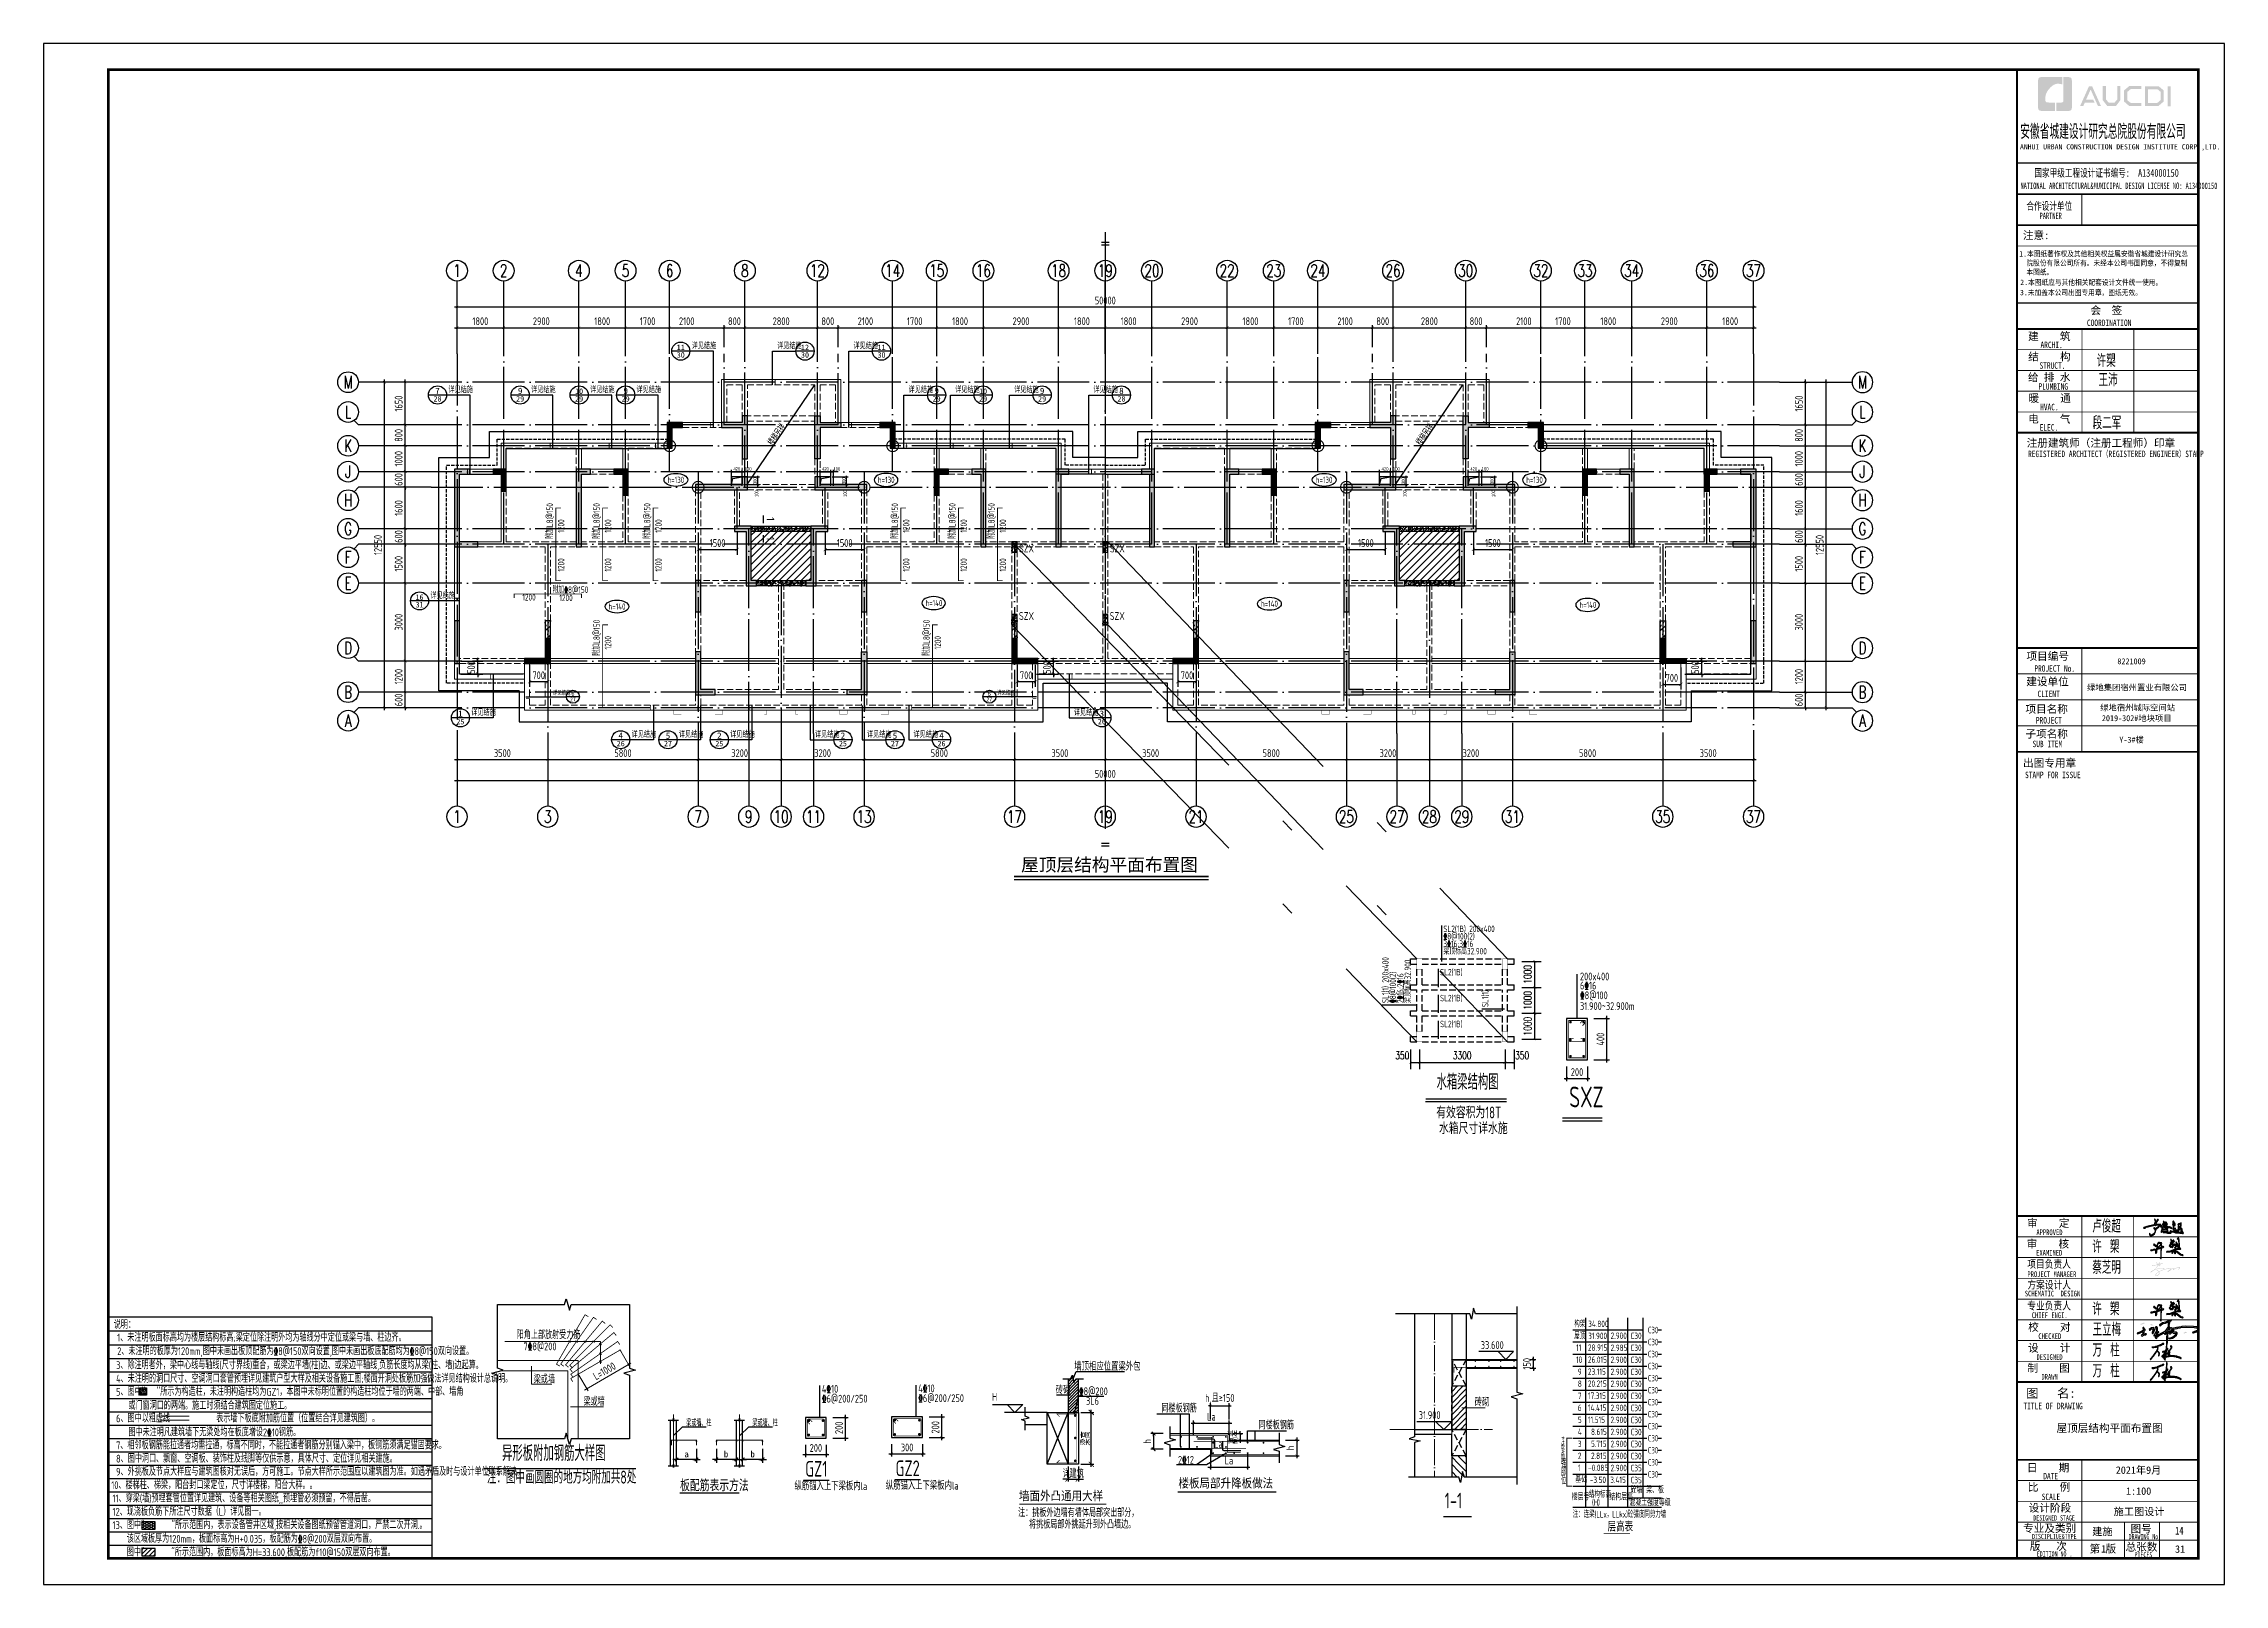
# Model space of a CAD drawing. Extents: x -668857 to 143095, y -247466 to 228182.
# Drawn here: x -229465 to -145365, y -178424 to -119024 of the extents above; entities that cross this region are included whole.
import ezdxf
from ezdxf.enums import TextEntityAlignment as Align

# ---------------------------------------------------------------- set-up
doc = ezdxf.new("R2010")
doc.units = 0
doc.header["$LTSCALE"] = 1000
for name, pattern in [('#P_--_20B1_001_t3$0$DASH', [0.35, 0.25, -0.1]), ('CENTER', [8, 5, -1, 1, -1]), ('D3轴线点划线', [18.5, 12, -3, 0.5, -3]), ('DASH', [0.35, 0.25, -0.1]), ('DOTE', [2.42, 2, -0.2, 0.02, -0.2])]:
    doc.linetypes.add(name, pattern=pattern)
doc.layers.get('0').update_dxf_attribs({"linetype": 'CONTINUOUS'})
doc.layers.get('DEFPOINTS').update_dxf_attribs({"linetype": 'CONTINUOUS'})
for name, color, linetype, lineweight in [('+公共字体', 7, 'CONTINUOUS', 20), ('+图名', 243, 'CONTINUOUS', 20), ('+混凝土墙', 3, 'CONTINUOUS', 20), ('7549', 9, 'CONTINUOUS', 18), ('DOTE', 19, 'DOTE', 9), ('S-COLU-LINE1', 6, 'CONTINUOUS', 18), ('Z-详图标注', 3, 'CONTINUOUS', 18), ('内粉刷', 37, 'CONTINUOUS', 9), ('图框', 9, 'CONTINUOUS', 18), ('图签', 147, 'CONTINUOUS', 18), ('查找字符', 1, 'CONTINUOUS', 18)]:
    doc.layers.add(name, color=color, linetype=linetype, lineweight=lineweight)
for name, color, linetype in [('-TK', 7, 'CONTINUOUS'), ('A-AXIS', 1, 'CONTINUOUS'), ('A-DOTE', 10, 'DOTE'), ('AXIS', 3, 'CONTINUOUS'), ('AXIS_NUM', 7, 'CONTINUOUS'), ('C-DOTE', 8, 'D3轴线点划线'), ('DIM', 2, 'CONTINUOUS'), ('DIM_ELEV', 3, 'CONTINUOUS'), ('DIM_IDEN', 67, 'CONTINUOUS'), ('DIM_SYMB', 3, 'CONTINUOUS'), ('FLOOR_UP_REIN', 13, 'CONTINUOUS'), ('GJ', 5, 'CONTINUOUS'), ('HATCH', 8, 'CONTINUOUS'), ('LINK', 6, 'CONTINUOUS'), ('NUM', 7, 'CONTINUOUS'), ('OUTLINE', 2, 'CONTINUOUS'), ('PUB_TEXT', 2, 'CONTINUOUS'), ('REIN', 6, 'CONTINUOUS'), ('ROOF', 183, 'CONTINUOUS'), ('S-0-TEXT', 7, 'CONTINUOUS'), ('S-B板填充', 251, 'CONTINUOUS'), ('S-B板标注', 3, 'CONTINUOUS'), ('S-B板边线', 2, 'CONTINUOUS'), ('S-B板配筋', 6, 'CONTINUOUS'), ('S-B板配筋号', 7, 'CONTINUOUS'), ('S-B表格', 2, 'CONTINUOUS'), ('S-C承台编号', 6, 'CONTINUOUS'), ('S-DETLCW-LINE1-pdx', 7, 'CONTINUOUS'), ('S-DETLCW-TEXT', 7, 'CONTINUOUS'), ('S-DETLS-HATCH', 251, 'CONTINUOUS'), ('S-DETLS-TEXT', 7, 'CONTINUOUS'), ('S-D洞口', 4, 'CONTINUOUS'), ('S-D洞口标注', 3, 'CONTINUOUS'), ('S-J基础底板标注', 3, 'CONTINUOUS'), ('S-L主梁线', 4, 'DASH'), ('S-L梁编号', 6, 'CONTINUOUS'), ('S-L梁配筋', 7, 'CONTINUOUS'), ('S-Q墙填充', 252, 'CONTINUOUS'), ('S-Q墙实线', 6, 'CONTINUOUS'), ('S-Q墙标注', 3, 'CONTINUOUS'), ('S-SLAB-TEXT', 7, 'CONTINUOUS'), ('S-X详图实线', 4, 'CONTINUOUS'), ('S-X详图标注', 3, 'CONTINUOUS'), ('S-X详图钢筋', 6, 'CONTINUOUS'), ('S-Y一般标注', 3, 'CONTINUOUS'), ('S-Z柱实线', 6, 'CONTINUOUS'), ('S-Z柱编号', 6, 'CONTINUOUS'), ('S-大样-砼线', 7, 'CONTINUOUS'), ('S-引出线', 40, 'CONTINUOUS'), ('S-文字', 7, 'CONTINUOUS'), ('S-板正筋', 2, 'CONTINUOUS'), ('S-构造柱', 212, 'CONTINUOUS'), ('S-表格线', 54, 'CONTINUOUS'), ('S-降板填充', 75, 'CONTINUOUS'), ('TAB', 7, 'CONTINUOUS'), ('TEXT', 2, 'CONTINUOUS'), ('THICK', 6, 'CONTINUOUS'), ('THIN', 7, 'CONTINUOUS'), ('txt', 7, 'CONTINUOUS'), ('WALL', 5, 'CONTINUOUS'), ('图签文字', 4, 'CONTINUOUS'), ('大样线', 40, 'CONTINUOUS'), ('悬梁', 4, 'CONTINUOUS'), ('水平筋标注', 7, 'CONTINUOUS'), ('看线', 251, 'CONTINUOUS'), ('空调洞口标注', 130, 'CONTINUOUS'), ('说明文字', 7, 'CONTINUOUS')]:
    doc.layers.add(name, color=color, linetype=linetype)
doc.styles.add('-宋体', font='', dxfattribs={"width": 0.7, "height": 300, "bigfont": '宋体.TTF'})
doc.styles.add('10', font='', dxfattribs={"width": 0.7, "height": 300})
doc.styles.add('_TCH_AXIS', font='COMPLEX', dxfattribs={"bigfont": 'GBCBIG'})
doc.styles.add('_TCH_DIM_T3', font='SIMPLEX', dxfattribs={"width": 0.705882, "bigfont": 'GBCBIG'})
doc.styles.add('_TCH_LABEL', font='simhei.ttf')
doc.styles.add('BW_Rein', font='Tssdeng.shx', dxfattribs={"width": 0.7, "bigfont": 'hztxt.shx'})
doc.styles.add('HT', font='simhei.ttf')
doc.styles.add('hzst', font='', dxfattribs={"width": 0.7})
doc.styles.add('TSSD_Axis', font='complex.shx', dxfattribs={"width": 0.7, "bigfont": 'hztxt.shx'})
doc.styles.add('TSSD_DIMENSION', font='Tssdeng.shx', dxfattribs={"width": 0.7, "bigfont": 'tssdchn.shx'})
doc.styles.add('TSSD_Label', font='Tssdeng.shx', dxfattribs={"width": 0.7, "bigfont": 'hztxt.shx'})
doc.styles.add('TSSD_Norm', font='Tssdeng.shx', dxfattribs={"bigfont": 'tssdchn.shx'})
doc.styles.add('TSSD_REIN', font='tssdeng.shx', dxfattribs={"width": 0.7, "height": 300, "bigfont": 'tssdchn.shx'})
doc.styles.add('宋体', font='', dxfattribs={"height": 50})
doc.styles.add('建筑图签-1', font='simhei.ttf', dxfattribs={"width": 0.7})
doc.styles.add('建筑图签-2', font='TXT.shx', dxfattribs={"width": 0.5, "bigfont": 'HZTXT.shx'})
doc.styles.add('结构文字', font='zstxt.shx', dxfattribs={"width": 0.7, "bigfont": 'zshz.shx'})
doc.styles.get('-宋体').set_extended_font_data('SimSun')
doc.styles.get('10').set_extended_font_data('SimSun')
doc.styles.get('hzst').set_extended_font_data('SimSun')
doc.styles.get('宋体').set_extended_font_data('SimSun')
doc.dimstyles.new('25-100', dxfattribs={"dimscale": 100, "dimtxt": 3, "dimasz": 2, "dimexe": 1, "dimexo": 1, "dimgap": 0.5, "dimtad": 1, "dimdec": 0, "dimlfac": 0.25, "dimdsep": 46, "dimtxsty": 'TSSD_REIN', "dimblk1": 'ARCHTICK', "dimblk2": 'ARCHTICK', "dimsah": 1, "dimcen": 2.5, "dimdle": 1, "dimclrd": 256, "dimclre": 256, "dimclrt": 7, "dimadec": 0, "dimazin": 0, "dimtfac": 1, "dimtdec": 0, "dimtix": 1, "dimtmove": 2, "dimatfit": 3, "dimldrblk": 'ARCHTICK', "dimfxl": 0, "dimtolj": 1, "dimtzin": 0, "dimlwd": -1, "dimlwe": -1, "dimarcsym": 0})
doc.dimstyles.new('_TCH_ARCH&&100', dxfattribs={"dimtxt": 297.5, "dimasz": 100, "dimexe": 250, "dimexo": 300, "dimgap": 126.25, "dimtad": 1, "dimdec": 0, "dimzin": 0, "dimdsep": 46, "dimtxsty": '_TCH_DIM_T3', "dimblk": 'ARCHTICK', "dimcen": 0.09, "dimclrt": 4, "dimazin": 2, "dimtfac": 1, "dimtdec": 0, "dimtix": 1, "dimtmove": 2, "dimatfit": 3, "dimfxl": 0, "dimtolj": 1, "dimtzin": 0, "dimarcsym": 0})
doc.dimstyles.new('STRUCK', dxfattribs={"dimtxt": 400, "dimasz": 121, "dimexe": 200, "dimexo": 150, "dimgap": 115, "dimtad": 1, "dimdec": 0, "dimdsep": 46, "dimtxsty": '结构文字', "dimblk": 'ARCHTICK', "dimcen": 400, "dimclrd": 3, "dimclre": 3, "dimclrt": 7, "dimadec": 0, "dimazin": 0, "dimtfac": 1, "dimtdec": 0, "dimtix": 1, "dimtmove": 2, "dimatfit": 3, "dimldrblk": '_DIMX', "dimfxl": 0, "dimtolj": 1, "dimtzin": 0, "dimarcsym": 0})
doc.dimstyles.new('STRUCK30', dxfattribs={"dimscale": 0.33333, "dimtxt": 400, "dimasz": 121, "dimexe": 200, "dimexo": 150, "dimgap": 115, "dimtad": 1, "dimdec": 0, "dimdsep": 46, "dimtxsty": '结构文字', "dimblk": 'ARCHTICK', "dimcen": 400, "dimclrd": 3, "dimclre": 3, "dimclrt": 7, "dimadec": 0, "dimazin": 0, "dimtfac": 1, "dimtdec": 0, "dimtix": 1, "dimtmove": 2, "dimatfit": 3, "dimldrblk": '_DIMX', "dimfxl": 0, "dimtolj": 1, "dimtzin": 0, "dimarcsym": 0})
doc.dimstyles.new('TSSD_100_100', dxfattribs={"dimtxt": 300, "dimasz": 100, "dimexe": 100, "dimexo": 250, "dimgap": 100, "dimtad": 1, "dimdec": 0, "dimzin": 0, "dimdsep": 46, "dimtxsty": 'TSSD_DIMENSION', "dimblk": 'ARCHTICK', "dimcen": 0, "dimdle": 100, "dimclrt": 7, "dimadec": 0, "dimazin": 0, "dimtfac": 1, "dimtdec": 0, "dimtix": 1, "dimtmove": 2, "dimatfit": 3, "dimldrblk": 'ARCHTICK', "dimfxl": 0, "dimtolj": 1, "dimtzin": 0, "dimarcsym": 0})
doc.dimstyles.new('TSSD_100_100$0', dxfattribs={"dimtxt": 300, "dimasz": 80, "dimexe": 100, "dimexo": 250, "dimgap": 100, "dimtad": 1, "dimdec": 0, "dimzin": 0, "dimdsep": 46, "dimtxsty": 'TSSD_DIMENSION', "dimblk": 'ARCHTICK', "dimcen": 0, "dimdle": 100, "dimclrd": 3, "dimclre": 3, "dimclrt": 7, "dimadec": 0, "dimazin": 0, "dimtfac": 1, "dimtdec": 0, "dimtix": 1, "dimtmove": 2, "dimatfit": 3, "dimldrblk": 'ARCHTICK', "dimfxl": 0, "dimtolj": 1, "dimtzin": 0, "dimarcsym": 0})
doc.dimstyles.new('TSSD_20_100', dxfattribs={"dimtxt": 300, "dimasz": 100, "dimexe": 100, "dimexo": 250, "dimgap": 100, "dimtad": 1, "dimdec": 0, "dimlfac": 0.2, "dimzin": 0, "dimdsep": 46, "dimtxsty": 'TSSD_DIMENSION', "dimblk": 'ARCHTICK', "dimcen": 0, "dimdle": 100, "dimclrt": 7, "dimadec": 0, "dimazin": 0, "dimtfac": 1, "dimtdec": 0, "dimtix": 1, "dimtmove": 2, "dimatfit": 3, "dimldrblk": 'ARCHTICK', "dimfxl": 0, "dimtolj": 1, "dimtzin": 0, "dimarcsym": 0})
doc.dimstyles.new('TSSD_25_100', dxfattribs={"dimtxt": 300, "dimasz": 100, "dimexe": 100, "dimexo": 250, "dimgap": 100, "dimtad": 1, "dimdec": 0, "dimlfac": 0.25, "dimzin": 0, "dimdsep": 46, "dimtxsty": 'TSSD_DIMENSION', "dimblk": 'ARCHTICK', "dimcen": 0, "dimdle": 100, "dimclrt": 7, "dimadec": 0, "dimazin": 0, "dimtfac": 1, "dimtdec": 0, "dimtix": 1, "dimtmove": 2, "dimatfit": 3, "dimldrblk": 'ARCHTICK', "dimfxl": 0, "dimtolj": 1, "dimtzin": 0, "dimarcsym": 0})
pattern_1 = [(135, (194562.37, -441977.52), (141.42136, 141.42136), [])]
pattern_2 = [(50, (196408.63, 60814.94), (215.17805, -18.82564), [22.5, -247.5]), (355, (196408.63, 60814.94), (-41.6254, 225.65764), [18, -198]), (100.4514, (196426.56, 60813.37), (173.5528, 206.83186), [19.12206, -210.34263]), (46.1842, (196408.63, 60874.94), (320.1723, -49.6557), [33.75, -371.25]), (96.6356, (196435.3, 60870.8), (280.3988, 292.23536), [28.6831, -315.5139]), (351.1842, (196408.63, 60874.94), (280.3986, 292.2356), [27, -297]), (21, (196438.63, 60859.94), (179.07212, -120.78567), [22.5, -247.5]), (326, (196438.63, 60859.94), (72.9946, 217.545), [18, -198]), (71.4514, (196453.55, 60849.87), (252.0668, 96.75915), [19.12206, -210.34263]), (37.5, (196408.63, 60814.94), (3.647957, 99.868156), [0, -195.6, 0, -201, 0, -198.75]), (7.5, (196408.63, 60814.94), (78.92086, 118.32351), [0, -114.6, 0, -191.1, 0, -75.75]), (327.5, (196341.73, 60814.94), (160.14673, -6.76646), [0, -75, 0, -234, 0, -310.5]), (317.5, (196311.73, 60814.94), (174.95585, 30.0315), [0, -97.5, 0, -155.4, 0, -220.5]), (45, (196408.63, 60814.94), (-106.06602, 106.06602), [])]
pattern_3 = [(50, (221408.63, 60814.94), (215.17805, -18.82564), [22.5, -247.5]), (355, (221408.63, 60814.94), (-41.6254, 225.65764), [18, -198]), (100.4514, (221426.56, 60813.37), (173.5528, 206.83186), [19.12206, -210.34263]), (46.1842, (221408.63, 60874.94), (320.1723, -49.6557), [33.75, -371.25]), (96.6356, (221435.3, 60870.8), (280.3988, 292.23536), [28.6831, -315.5139]), (351.1842, (221408.63, 60874.94), (280.3986, 292.2356), [27, -297]), (21, (221438.63, 60859.94), (179.07212, -120.78567), [22.5, -247.5]), (326, (221438.63, 60859.94), (72.9946, 217.545), [18, -198]), (71.4514, (221453.55, 60849.87), (252.0668, 96.75915), [19.12206, -210.34263]), (37.5, (221408.63, 60814.94), (3.647957, 99.868156), [0, -195.6, 0, -201, 0, -198.75]), (7.5, (221408.63, 60814.94), (78.92086, 118.32351), [0, -114.6, 0, -191.1, 0, -75.75]), (327.5, (221341.73, 60814.94), (160.14673, -6.76646), [0, -75, 0, -234, 0, -310.5]), (317.5, (221311.73, 60814.94), (174.95585, 30.0315), [0, -97.5, 0, -155.4, 0, -220.5]), (45, (221408.63, 60814.94), (-106.06602, 106.06602), [])]
pattern_4 = [(50, (-73288.16, -140356.17), (215.17805, -18.82564), [22.5, -247.5]), (355, (-73288.16, -140356.17), (-41.6254, 225.65764), [18, -198]), (100.4514, (-73270.23, -140357.74), (173.5528, 206.83186), [19.12206, -210.34263]), (46.1842, (-73288.16, -140296.17), (320.1723, -49.6557), [33.75, -371.25]), (96.6356, (-73261.48, -140300.3), (280.3988, 292.2354), [28.6831, -315.5139]), (351.1842, (-73288.16, -140296.17), (280.3986, 292.2356), [27, -297]), (21, (-73258.16, -140311.17), (179.07212, -120.78567), [22.5, -247.5]), (326, (-73258.16, -140311.17), (72.9946, 217.545), [18, -198]), (71.4514, (-73243.24, -140321.24), (252.0668, 96.75915), [19.12206, -210.34263]), (37.5, (-73288.16, -140356.17), (3.647957, 99.868156), [0, -195.6, 0, -201, 0, -198.75]), (7.5, (-73288.16, -140356.17), (78.92086, 118.32351), [0, -114.6, 0, -191.1, 0, -75.75]), (327.5, (-73355.06, -140356.17), (160.14673, -6.76646), [0, -75, 0, -234, 0, -310.5]), (317.5, (-73385.06, -140356.17), (174.95585, 30.0315), [0, -97.5, 0, -155.4, 0, -220.5]), (45, (-73288.16, -140356.17), (-106.06602, 106.06602), [])]
pattern_5 = [(50, (-73288.16, -140556.17), (215.17805, -18.82564), [22.5, -247.5]), (355, (-73288.16, -140556.17), (-41.6254, 225.65764), [18, -198]), (100.4514, (-73270.23, -140557.74), (173.5528, 206.83186), [19.12206, -210.34263]), (46.1842, (-73288.16, -140496.17), (320.1723, -49.6557), [33.75, -371.25]), (96.6356, (-73261.48, -140500.3), (280.3988, 292.2354), [28.6831, -315.5139]), (351.1842, (-73288.16, -140496.17), (280.3986, 292.2356), [27, -297]), (21, (-73258.16, -140511.17), (179.07212, -120.78567), [22.5, -247.5]), (326, (-73258.16, -140511.17), (72.9946, 217.545), [18, -198]), (71.4514, (-73243.24, -140521.24), (252.0668, 96.75915), [19.12206, -210.34263]), (37.5, (-73288.16, -140556.17), (3.647957, 99.868156), [0, -195.6, 0, -201, 0, -198.75]), (7.5, (-73288.16, -140556.17), (78.92086, 118.32351), [0, -114.6, 0, -191.1, 0, -75.75]), (327.5, (-73355.06, -140556.17), (160.14673, -6.76646), [0, -75, 0, -234, 0, -310.5]), (317.5, (-73385.06, -140556.17), (174.95585, 30.0315), [0, -97.5, 0, -155.4, 0, -220.5]), (45, (-73288.16, -140556.17), (-106.06602, 106.06602), [])]

msp = doc.modelspace()

# ---------------------------------------------------------------- texts
at = {"style": 'TSSD_Norm', "width": 0.7}
msp.add_text('1-1', height=600, dxfattribs=at).set_placement((-175430.9, -175671.1), align=Align.BOTTOM_LEFT)
at = {"layer": 'NUM', "style": 'TSSD_Norm', "width": 0.7}
msp.add_text('水箱梁结构图', height=600, dxfattribs=at).set_placement((-175748.69, -159537.33), align=Align.BOTTOM_LEFT)
at = {"layer": 'PUB_TEXT', "style": 'TSSD_REIN', "width": 0.7}
for s, p in [('33.600', (-174041.49, -169347.61)), ('31.900', (-176434.32, -172047.61))]:
    msp.add_text(s, height=300, dxfattribs=at).set_placement(p)
at = {"layer": 'S-B板标注', "color": 7, "style": 'TSSD_REIN', "width": 0.7}
for s, p in [('h=130', (-205405.19, -135962.02)), ('h=130', (-197290.42, -135962.02)), ('h=130', (-180405.39, -135962.02)), ('h=130', (-172290.62, -135962.02)), ('h=140', (-207677.05, -140846.26)), ('h=140', (-182515.46, -140738.08))]:
    msp.add_text(s, height=240, dxfattribs=at).set_placement(p)
for p in [(-195455.91, -140710.71), (-170236.43, -140783.53)]:
    msp.add_text('h=140', height=240, rotation=359.9972818, dxfattribs=at).set_placement(p)
at = {"layer": 'S-B板配筋号', "color": 1, "style": 'TSSD_REIN', "width": 0.7}
for p in [(-201339.61, -134543.17), (-176339.14, -134543.06)]:
    msp.add_text('楼梯另祥', height=250, rotation=55.9669216, dxfattribs=at).set_placement(p)
at = {"layer": 'S-B板配筋号', "style": 'TSSD_REIN', "width": 0.7}
for s, p in [('附加L8@150', (-210071.61, -137428.7)), ('附加L8@150', (-208264.08, -137428.7)), ('附加L8@150', (-206314.93, -137428.7)), ('附加L8@150', (-196761.94, -137428.7)), ('附加L8@150', (-194546.61, -137428.7)), ('附加L8@150', (-193037.48, -137428.7)), ('1200', (-209631.75, -137621.06)), ('1200', (-207824.23, -137621.06)), ('1200', (-205875.07, -137621.06)), ('1200', (-196322.09, -137621.06)), ('1200', (-194106.76, -137621.06)), ('1200', (-192597.62, -137621.06)), ('1200', (-209631.75, -139122.55)), ('1200', (-207824.23, -139122.55)), ('1200', (-205875.07, -139122.55)), ('1200', (-196322.09, -139122.55)), ('1200', (-194106.76, -139122.55)), ('1200', (-192597.62, -139122.55)), ('附加L8@150', (-208264.08, -141928.71)), ('1200', (-207824.23, -142121.06)), ('附加L8@150', (-195544.58, -141928.71)), ('1200', (-195104.73, -142121.06))]:
    msp.add_text(s, height=250, rotation=449.999992, dxfattribs=at).set_placement(p, align=Align.TOP_CENTER)
for p in [(-210745.5, -140245.42), (-209317.86, -140267.71)]:
    msp.add_text('1200', height=250, dxfattribs=at).set_placement(p, align=Align.TOP_CENTER)
at = {"layer": 'S-B板配筋号', "color": 1, "style": 'TSSD_REIN', "width": 0.7}
msp.add_text('附加%%1328@150', height=250, dxfattribs=at).set_placement((-209845.72, -140201.83))
at = {"layer": 'S-L梁编号', "style": 'TSSD_REIN', "width": 0.7}
for s, p in [('SL2(1B) 200x400', (-175484.06, -153275.84)), ('SL2(1B)', (-175611.44, -154945.01)), ('SL2(1B)', (-175611.44, -155945.01)), ('SL2(1B)', (-175611.44, -156944.9))]:
    msp.add_text(s, height=250, dxfattribs=at).set_placement(p)
for s, p in [('SL1(1) 200x400', (-177595.74, -156014.27)), ('SL1(1)', (-173745.8, -156170.85))]:
    msp.add_text(s, height=250, rotation=90, dxfattribs=at).set_placement(p)
at = {"layer": 'S-L梁配筋', "style": 'TSSD_REIN', "width": 0.7}
for s, p in [('梁顶标高32.900', (-175484.06, -154138.34)), ('3%%13216;3%%13216', (-175484.06, -153850.84)), ('%%1328@100(2)', (-175484.06, -153563.34))]:
    msp.add_text(s, height=250, dxfattribs=at).set_placement(p)
for s, p in [('梁顶标高32.900', (-176733.24, -156014.27)), ('%%1328@100(2)', (-177308.24, -156014.27))]:
    msp.add_text(s, height=250, rotation=90, dxfattribs=at).set_placement(p)
at = {"layer": 'S-L梁配筋', "color": 1, "style": 'TSSD_REIN', "width": 0.7}
msp.add_text('2%%13216;2%%13216', height=250, rotation=90, dxfattribs=at).set_placement((-177020.74, -156014.27))
at = {"layer": 'S-Z柱编号', "color": 7, "style": 'TSSD_REIN', "width": 0.7}
for p in [(-191851.31, -138730.77), (-188351.31, -138730.77), (-191851.31, -141330.77), (-188351.31, -141330.77)]:
    msp.add_text('SZX', height=300, dxfattribs=at).set_placement(p, align=Align.BOTTOM_LEFT)
at = {"layer": 'S-文字', "style": '-宋体'}
msp.add_text('屋顶层结构平面布置图', height=500, dxfattribs=at).set_placement((-191768.5, -150929.55))
at = {"layer": 'S-文字', "style": 'TSSD_REIN', "width": 0.7}
for s, p in [('说明：', (-226756.87, -168564.89)), ('1、未注明板面标高均为楼层结构标高;梁定位除注明外均为轴线分中定位或梁与墙、柱边齐。', (-226626.48, -169061.15)), ('3、除注明者外，梁中心线与轴线(尺寸界线)重合，或梁边平墙(柱)边、或梁边平轴线,负筋长度均从梁(柱、墙)边起算。', (-226669.67, -170124.08)), ('4、未注明的洞口尺寸、空调洞口套管预埋详见建筑户型大样及相关设备施工图;楼面开洞处板筋加强做法详见结构设计总说明。', (-226669.67, -170644.08)), ('5、图中"   "所示为构造柱，未注明构造柱均为GZ1，本图中未标明位置的构造柱均位于墙的两端、中部、墙角', (-226669.67, -171150.34)), ('或门窗洞口的两端。施工时须结合建筑图定位施工。', (-226193.23, -171685.32)), ('6、图中以粗虚线            表示墙下板底附加筋位置（位置结合详见建筑图）。', (-226669.67, -172174.93)), ('图中未注明凡建筑墙下无梁处均在板底增设2%%13210钢筋。', (-226193.23, -172713.89)), ('7、相邻板钢筋能拉通者均需拉通，标高不同时，不能拉通者钢筋分别锚入梁中，板钢筋须满足锚固要求。', (-226669.67, -173214.22)), ('9、外挑板及节点大样应与建筑图核对无误后，方可施工。节点大样所示范围应以建筑图为准。如遇矛盾及时与设计单位联系解决。', (-226669.67, -174230.96)), ('8、图中洞口、飘窗、空调板、装饰柱及线脚等仅供示意，具体尺寸、定位详见相关建施。', (-226669.67, -173728.51)), ('10、楼梯柱、梯梁，阳台封口梁定位，尺寸详楼梯，阳台大样。。', (-226853.91, -174749.81)), ('11、穿梁(墙)预埋套管位置详见建筑、设备等相关图纸,,预埋管必须预留，不得后凿。', (-226806.41, -175260.12)), ('12、现浇板负筋下所注尺寸数据（L）详见图一。', (-226806.41, -175774.41)), ('13、图中"       "所示范围内，表示设备管井区域,按相关设备图纸预留管道洞口，严禁二次开洞.。', (-226806.41, -176288.69)), ('图中"       "所示范围内，板面标高为H=33.600,板配筋为f10@150双层双向布置。', (-226258.3, -177336.66))]:
    msp.add_text(s, height=300, dxfattribs=at).set_placement(p)
at = {"layer": 'S-文字', "color": 1, "style": 'TSSD_REIN', "width": 0.7}
for s, p in [('2、未注明的板厚为120mm,图中未画出板顶配筋为%%1328@150双向设置,图中未画出板底配筋均为%%1328@150双向设置。', (-226626.48, -169582.95)), ('该区域板厚为120mm，板面标高为H+0.035，板配筋为%%1328@200双层双向布置。', (-226258.3, -176816.45))]:
    msp.add_text(s, height=300, dxfattribs=at).set_placement(p)
at = {"layer": 'TEXT', "color": 0, "width": 0.7}
for s, style, p in [('4\x8410', 'TSSD_REIN', (-195735.08, -171017.72)), ('4\x8410', 'TSSD_REIN', (-199452.14, -171038.19)), ('\x846@200/250', 'TSSD_REIN', (-199452.14, -171414.96)), ('\x846@200/250', 'TSSD_REIN', (-195735.08, -171394.5)), ('纵筋锚入上下梁板内la', 'TSSD_Label', (-200508.38, -174788.95)), ('纵筋锚入上下梁板内la', 'TSSD_Label', (-196987.47, -174768.48))]:
    msp.add_text(s, height=300, dxfattribs=dict(at, style=style)).set_placement(p)
at = {"layer": 'TEXT', "style": 'TSSD_Label', "width": 0.7}
msp.add_text('砖砌', height=300, dxfattribs=at).set_placement((-174278.99, -171558.49))
at = {"layer": 'TEXT', "color": 0, "style": 'TSSD_Norm', "width": 0.7}
for s, p in [('GZ1', (-199663.77, -174268.22)), ('GZ2', (-196142.86, -174247.75))]:
    msp.add_text(s, height=600, dxfattribs=at).set_placement(p, align=Align.CENTER)
at = {"layer": 'txt', "style": 'TSSD_REIN', "width": 0.7}
for s, p in [('有效容积为18T', (-175758.76, -160457.28)), ('水箱尺寸详水施', (-175651.66, -161063.99))]:
    msp.add_text(s, height=450, dxfattribs=at).set_placement(p)
at = {"layer": '图签文字', "color": 1, "style": '建筑图签-1'}
msp.add_text('屋顶层结构平面布置图', height=300, dxfattribs=at).set_placement((-151839.11, -172550.11))
at = {"layer": '图签文字', "color": 1, "style": '建筑图签-1', "width": 0.8}
msp.add_text('14', height=300, dxfattribs=at).set_placement((-147268.16, -176504.88))

# ---------------------------------------------------------------- blocks, each defined once
blk = doc.blocks.new('院标1')
h = blk.add_hatch(color=150)
h.dxf.hatch_style = 1
edge = h.paths.add_edge_path()
edge.add_spline(control_points=[(116373, 648379), (116379, 648379), (116382, 648379), (116391, 648379), (116391, 648379), (116391, 648379), (116616, 648379), (116616, 648379), (116616, 648379), (116616, 648379), (116616, 648054), (116616, 648054), (116616, 648054), (116616, 648054), (116108, 648054), (116108, 648054), (116108, 648054), (116028, 648054), (115963, 648111), (115963, 648199), (115963, 648199), (115963, 648199), (115963, 649215), (115963, 649215), (115963, 649215), (115963, 649295), (116018, 649360), (116108, 649360), (116108, 649360), (116108, 649360), (116897, 649360), (116897, 649360), (116897, 649360), (116897, 649360), (116897, 649080), (116897, 649080), (116897, 649080), (116897, 649080), (116566, 649140), (116356, 648859), (116356, 648859), (116245, 648719), (116240, 648545), (116247, 648466), (116247, 648466), (116254, 648386), (116247, 648466), (116247, 648466), (116247, 648466), (116247, 648466), (116258, 648374), (116373, 648379)], knot_values=[0, 0, 0, 0, 0.071429, 0.071429, 0.071429, 0.107143, 0.142857, 0.142857, 0.142857, 0.178571, 0.214286, 0.214286, 0.214286, 0.25, 0.285714, 0.285714, 0.285714, 0.321429, 0.357143, 0.357143, 0.357143, 0.392857, 0.428571, 0.428571, 0.428571, 0.464286, 0.5, 0.5, 0.5, 0.535714, 0.571429, 0.571429, 0.571429, 0.607143, 0.642857, 0.642857, 0.642857, 0.678571, 0.714286, 0.714286, 0.714286, 0.75, 0.785714, 0.785714, 0.785714, 0.821429, 0.857143, 0.857143, 0.857143, 0.928571, 1, 1, 1, 1], degree=3, periodic=0)
h = blk.add_hatch(color=150)
h.dxf.hatch_style = 1
edge = h.paths.add_edge_path()
edge.add_spline(control_points=[(117268, 649215), (117268, 649215), (117268, 648199), (117268, 648199), (117268, 648199), (117268, 648114), (117212, 648054), (117123, 648054), (117123, 648054), (117123, 648054), (116663, 648054), (116663, 648054), (116663, 648054), (116663, 648054), (116663, 648379), (116663, 648379), (116663, 648379), (116663, 648379), (116865, 648379), (116865, 648379), (116865, 648379), (116907, 648379), (116941, 648413), (116941, 648455), (116941, 648455), (116941, 648455), (116941, 649360), (116941, 649360), (116941, 649360), (116941, 649360), (117123, 649360), (117123, 649360), (117123, 649360), (117204, 649360), (117268, 649306), (117268, 649215)], knot_values=[0, 0, 0, 0, 0.1, 0.1, 0.1, 0.15, 0.2, 0.2, 0.2, 0.25, 0.3, 0.3, 0.3, 0.35, 0.4, 0.4, 0.4, 0.45, 0.5, 0.5, 0.5, 0.55, 0.6, 0.6, 0.6, 0.65, 0.7, 0.7, 0.7, 0.75, 0.8, 0.8, 0.8, 0.9, 1, 1, 1, 1], degree=3, periodic=0)
blk = doc.blocks.new('ljc')
at = {"linetype": 'Continuous'}
h = blk.add_hatch(color=0, dxfattribs=at)
h.paths.add_polyline_path([(2023, 1568), (2019, 1564), (2020, 1562), (2024, 1562), (2022, 1552), (1955, 1538), (1933, 1530), (1930, 1527), (1929, 1525), (1931, 1523), (1944, 1524), (1946, 1526), (1942, 1528), (1960, 1535), (1967, 1535), (1975, 1538), (1985, 1539), (1998, 1543), (2010, 1544), (2018, 1547), (2025, 1546), (2035, 1549), (2061, 1550), (2052, 1537), (2042, 1528), (2028, 1521), (2023, 1521), (2018, 1526), (2015, 1527), (2013, 1525), (2013, 1521), (2019, 1516), (2022, 1508), (2022, 1494), (2012, 1477), (2000, 1469), (1988, 1467), (1982, 1473), (1980, 1480), (1978, 1482), (1978, 1475), (1981, 1468), (1988, 1463), (1994, 1463), (2005, 1467), (2018, 1478), (2027, 1493), (2028, 1504), (2025, 1517), (2033, 1518), (2054, 1533), (2067, 1549), (2067, 1552), (2064, 1555), (2029, 1553), (2036, 1575), (2049, 1591), (2047, 1593), (2043, 1592), (2028, 1573), (2025, 1589), (2021, 1597), (2018, 1599), (2017, 1597), (2020, 1590)])
h.paths.add_polyline_path([(2081, 1522), (2081, 1528), (2075, 1541), (2093, 1562), (2097, 1572), (2094, 1577), (2087, 1576), (2089, 1572), (2092, 1572), (2091, 1567), (2080, 1551), (2066, 1537), (2065, 1535), (2067, 1533), (2073, 1535), (2077, 1523), (2077, 1513), (2072, 1496), (2072, 1492), (2074, 1490), (2078, 1494), (2083, 1510), (2099, 1510), (2119, 1507), (2119, 1500), (2116, 1496), (2108, 1493), (2087, 1496), (2084, 1492), (2087, 1489), (2103, 1488), (2122, 1483), (2140, 1484), (2148, 1482), (2152, 1486), (2152, 1491), (2148, 1488), (2125, 1488), (2114, 1490), (2124, 1499), (2126, 1509), (2121, 1512), (2119, 1511), (2108, 1514), (2124, 1523), (2132, 1532), (2130, 1535), (2121, 1536), (2115, 1533), (2109, 1533), (2123, 1555), (2121, 1559), (2114, 1557), (2116, 1564), (2115, 1569), (2111, 1573), (2105, 1572), (2093, 1554)])
h.paths.add_polyline_path([(2089, 1535), (2097, 1535), (2112, 1551), (2116, 1552), (2111, 1543), (2099, 1528), (2101, 1526), (2114, 1528), (2121, 1531), (2124, 1530), (2118, 1524), (2101, 1515), (2084, 1514), (2084, 1518)], flags=16)
h.paths.add_polyline_path([(2093, 1537), (2095, 1540), (2103, 1546), (2096, 1537)], flags=16)
h.paths.add_polyline_path([(2093, 1544), (2094, 1549), (2106, 1568), (2109, 1569), (2111, 1567), (2108, 1554), (2104, 1550)], flags=16)
h.paths.add_polyline_path([(2141, 1534), (2138, 1533), (2137, 1531), (2142, 1527), (2155, 1522), (2158, 1523), (2153, 1528)])
h.paths.add_polyline_path([(2175, 1522), (2173, 1524), (2172, 1546), (2183, 1545), (2185, 1547), (2183, 1557), (2178, 1566), (2177, 1561), (2180, 1556), (2181, 1550), (2175, 1550), (2170, 1554), (2169, 1574), (2171, 1574), (2175, 1569), (2176, 1571), (2170, 1579), (2167, 1579), (2165, 1577), (2164, 1562), (2166, 1553), (2163, 1553), (2162, 1551), (2167, 1547), (2169, 1537), (2169, 1524), (2166, 1521), (2165, 1517), (2168, 1513), (2170, 1513), (2173, 1517), (2180, 1517), (2178, 1502), (2175, 1500), (2167, 1499), (2175, 1496), (2180, 1497), (2183, 1500), (2184, 1511), (2187, 1521), (2185, 1523)])
h.paths.add_polyline_path([(2233, 1542), (2233, 1564), (2231, 1567), (2215, 1558), (2210, 1557), (2206, 1552), (2211, 1548), (2211, 1551), (2229, 1560), (2228, 1542), (2227, 1537), (2224, 1533), (2220, 1534), (2213, 1542), (2211, 1543), (2209, 1541), (2209, 1508), (2189, 1508), (2187, 1506), (2191, 1503), (2213, 1503), (2217, 1511), (2222, 1516), (2232, 1518), (2234, 1513), (2234, 1505), (2227, 1505), (2232, 1502), (2232, 1500), (2228, 1497), (2229, 1493), (2239, 1495), (2243, 1489), (2243, 1486), (2212, 1492), (2189, 1492), (2179, 1494), (2176, 1496), (2167, 1496), (2164, 1498), (2154, 1499), (2147, 1503), (2144, 1503), (2143, 1501), (2144, 1498), (2153, 1494), (2174, 1491), (2186, 1487), (2211, 1487), (2222, 1484), (2230, 1484), (2243, 1480), (2249, 1480), (2251, 1482), (2244, 1496), (2246, 1499), (2238, 1503), (2239, 1513), (2237, 1520), (2233, 1523), (2224, 1522), (2214, 1516), (2212, 1522), (2213, 1536), (2220, 1530), (2228, 1530), (2230, 1532)])
at = {"color": 0, "linetype": 'Continuous'}
for points in [[(1930, 1527), (1929, 1525), (1931, 1523), (1944, 1524), (1946, 1526), (1942, 1528), (1960, 1535), (1967, 1535), (1975, 1538), (1985, 1539), (1998, 1543), (2010, 1544), (2018, 1547), (2025, 1546), (2035, 1549), (2061, 1550), (2052, 1537), (2042, 1528), (2028, 1521), (2023, 1521), (2018, 1526), (2015, 1527), (2013, 1525), (2013, 1521), (2019, 1516), (2022, 1508), (2022, 1494), (2012, 1477), (2000, 1469), (1988, 1467), (1982, 1473), (1980, 1480), (1978, 1482), (1978, 1475), (1981, 1468), (1988, 1463), (1994, 1463), (2005, 1467), (2018, 1478), (2027, 1493), (2028, 1504), (2025, 1517), (2033, 1518), (2054, 1533), (2067, 1549), (2067, 1552), (2064, 1555), (2029, 1553), (2036, 1575), (2049, 1591), (2047, 1593), (2043, 1592), (2028, 1573), (2025, 1589), (2021, 1597), (2018, 1599), (2017, 1597), (2020, 1590), (2023, 1568), (2019, 1564), (2020, 1562), (2024, 1562), (2022, 1552), (1955, 1538), (1933, 1530), (1930, 1527)], [(2163, 1553), (2162, 1551), (2167, 1547), (2169, 1537), (2169, 1524), (2166, 1521), (2165, 1517), (2168, 1513), (2170, 1513), (2173, 1517), (2180, 1517), (2178, 1502), (2175, 1500), (2167, 1499), (2175, 1496), (2180, 1497), (2183, 1500), (2184, 1511), (2187, 1521), (2185, 1523), (2175, 1522), (2173, 1524), (2172, 1546), (2183, 1545), (2185, 1547), (2183, 1557), (2178, 1566), (2177, 1561), (2180, 1556), (2181, 1550), (2175, 1550), (2170, 1554), (2169, 1574), (2171, 1574), (2175, 1569), (2176, 1571), (2170, 1579), (2167, 1579), (2165, 1577), (2164, 1562), (2166, 1553), (2163, 1553)], [(2016, 1561), (2015, 1560), (2017, 1560), (2016, 1561)], [(2017, 1562), (2016, 1561), (2019, 1561), (2017, 1562)], [(2066, 1537), (2065, 1535), (2067, 1533), (2073, 1535), (2077, 1523), (2077, 1513), (2072, 1496), (2072, 1492), (2074, 1490), (2078, 1494), (2083, 1510), (2099, 1510), (2119, 1507), (2119, 1500), (2116, 1496), (2108, 1493), (2087, 1496), (2084, 1492), (2087, 1489), (2103, 1488), (2122, 1483), (2140, 1484), (2148, 1482), (2152, 1486), (2152, 1491), (2148, 1488), (2125, 1488), (2114, 1490), (2124, 1499), (2126, 1509), (2121, 1512), (2119, 1511), (2108, 1514), (2124, 1523), (2132, 1532), (2130, 1535), (2121, 1536), (2115, 1533), (2109, 1533), (2123, 1555), (2121, 1559), (2114, 1557), (2116, 1564), (2115, 1569), (2111, 1573), (2105, 1572), (2093, 1554), (2081, 1522), (2081, 1528), (2075, 1541), (2093, 1562), (2097, 1572), (2094, 1577), (2087, 1576), (2089, 1572), (2092, 1572), (2091, 1567), (2080, 1551), (2066, 1537)], [(2084, 1514), (2084, 1518), (2089, 1535), (2097, 1535), (2112, 1551), (2116, 1552), (2111, 1543), (2099, 1528), (2101, 1526), (2114, 1528), (2121, 1531), (2124, 1530), (2118, 1524), (2101, 1515), (2084, 1514)], [(2093, 1544), (2094, 1549), (2106, 1568), (2109, 1569), (2111, 1567), (2108, 1554), (2104, 1550), (2093, 1544)], [(2093, 1537), (2095, 1540), (2103, 1546), (2096, 1537), (2093, 1537)], [(2138, 1533), (2137, 1531), (2142, 1527), (2155, 1522), (2158, 1523), (2153, 1528), (2141, 1534), (2138, 1533)], [(2144, 1503), (2143, 1501), (2144, 1498), (2153, 1494), (2174, 1491), (2186, 1487), (2211, 1487), (2222, 1484), (2230, 1484), (2243, 1480), (2249, 1480), (2251, 1482), (2244, 1496), (2246, 1499), (2238, 1503), (2239, 1513), (2237, 1520), (2233, 1523), (2224, 1522), (2214, 1516), (2212, 1522), (2213, 1536), (2220, 1530), (2228, 1530), (2230, 1532), (2233, 1542), (2233, 1564), (2231, 1567), (2215, 1558), (2210, 1557), (2206, 1552), (2211, 1548), (2211, 1551), (2229, 1560), (2228, 1542), (2227, 1537), (2224, 1533), (2220, 1534), (2213, 1542), (2211, 1543), (2209, 1541), (2209, 1508), (2189, 1508), (2187, 1506), (2191, 1503), (2213, 1503), (2217, 1511), (2222, 1516), (2232, 1518), (2234, 1513), (2234, 1505), (2227, 1505), (2232, 1502), (2232, 1500), (2228, 1497), (2229, 1493), (2239, 1495), (2243, 1489), (2243, 1486), (2212, 1492), (2189, 1492), (2179, 1494), (2176, 1496), (2167, 1496), (2164, 1498), (2154, 1499), (2147, 1503), (2144, 1503)], [(2177, 1569), (2176, 1570), (2175, 1567), (2177, 1565), (2177, 1569)]]:
    blk.add_lwpolyline(points, dxfattribs=at)
blk = doc.blocks.new('A$C6AF37BC7')
h = blk.add_hatch(color=256)
h.paths.add_polyline_path([(660, -48), (672, -48), (678, -96)], flags=16)
h.paths.add_polyline_path([(708, 144), (702, 150), (660, 126), (672, 66), (666, 36), (456, -42), (366, -60), (294, -60), (276, -72), (288, -96), (456, -72), (612, -12), (564, -102), (552, -114), (546, -96), (534, -102), (534, -138), (558, -144), (654, -18), (654, 6), (672, 12), (678, -30), (648, -30), (642, -54), (654, -84), (654, -138), (684, -168), (708, -156), (714, -60), (804, -108), (948, -228), (1038, -258), (1062, -258), (1074, -246), (1056, -228), (1032, -228), (954, -192), (786, -60), (708, -30), (714, 24), (756, 30), (816, 54), (954, 48), (972, 66), (948, 84), (810, 84), (702, 48), (690, 120), (726, 132), (720, 144)])
h.paths.add_polyline_path([(852, 216), (864, 216), (870, 174), (840, 198)], flags=16)
h.paths.add_polyline_path([(-312, 282), (-318, 288), (-336, 288), (-348, 276), (-246, 180), (-222, 192), (-222, 210)], flags=17)
h.paths.add_polyline_path([(546, 330), (552, 330), (564, 300), (558, 216), (486, 174), (462, 180), (438, 222)], flags=16)
h.paths.add_polyline_path([(-102, 342), (-48, 336), (-18, 324), (18, 324), (-36, 246), (-174, 96), (-156, 246), (-132, 306)], flags=16)
h.paths.add_polyline_path([(-66, 366), (-72, 372), (-108, 372), (-138, 342), (-168, 288), (-192, 192), (-204, 18), (-228, -78), (-228, 6), (-258, 42), (-306, 48), (-438, 12), (-456, 12), (-468, 24), (-498, 0), (-486, -12), (-420, -12), (-318, 18), (-270, 18), (-252, -6), (-252, -102), (-264, -138), (-240, -156), (-216, -132), (-192, -72), (-174, 60), (-108, 66), (12, 108), (0, 0), (0, -366), (-18, -342), (-24, -372), (-6, -396), (24, -396), (24, -78), (42, 120), (108, 132), (132, 144), (144, 162), (132, 174), (66, 162), (48, 210), (48, 240), (18, 240), (12, 138), (-144, 90), (-114, 138), (-24, 228), (54, 330), (36, 354), (-18, 354)])
h.paths.add_polyline_path([(756, 378), (750, 384), (732, 384), (714, 366), (732, 360), (738, 324), (714, 180), (714, 156), (726, 144), (750, 162), (762, 366)])
h.paths.add_polyline_path([(498, 516), (492, 522), (474, 516), (492, 474), (486, 378), (444, 336), (468, 324), (552, 366), (426, 246), (408, 210), (414, 192), (462, 150), (504, 150), (552, 180), (552, 138), (570, 132), (582, 150), (588, 198), (666, 258), (648, 246), (690, 240), (702, 258), (666, 294), (588, 240), (588, 324), (564, 348), (630, 402), (654, 426), (654, 438), (636, 444), (534, 390), (576, 432), (618, 456), (630, 480), (606, 486), (570, 462), (516, 408), (516, 492)])
h.paths.add_polyline_path([(846, 594), (840, 600), (828, 600), (798, 570), (780, 522), (792, 516), (840, 570), (852, 516), (864, 264), (840, 246), (792, 246), (786, 258), (804, 294), (804, 324), (786, 330), (756, 264), (756, 240), (810, 204), (786, 174), (792, 162), (822, 186), (888, 102), (900, 96), (918, 114), (894, 216), (882, 510), (870, 570)])
at = {"linetype": 'Continuous'}
for points in [[(-66, 366), (-72, 372), (-108, 372), (-138, 342), (-168, 288), (-192, 192), (-204, 18), (-228, -78), (-228, 6), (-258, 42), (-306, 48), (-438, 12), (-456, 12), (-468, 24), (-498, 0), (-486, -12), (-420, -12), (-318, 18), (-270, 18), (-252, -6), (-252, -102), (-264, -138), (-240, -156), (-216, -132), (-192, -72), (-174, 60), (-108, 66), (12, 108), (0, 0), (0, -366), (-18, -342), (-24, -372), (-6, -396), (24, -396), (24, -78), (42, 120), (108, 132), (132, 144), (144, 162), (132, 174), (66, 162), (48, 210), (48, 240), (18, 240), (12, 138), (-144, 90), (-114, 138), (-24, 228), (54, 330), (36, 354), (-18, 354), (-66, 366)], [(-312, 282), (-318, 288), (-336, 288), (-348, 276), (-246, 180), (-222, 192), (-222, 210), (-312, 282)], [(-102, 342), (-48, 336), (-18, 324), (18, 324), (-36, 246), (-174, 96), (-156, 246), (-132, 306), (-102, 342)], [(708, 144), (702, 150), (660, 126), (672, 66), (666, 36), (456, -42), (366, -60), (294, -60), (276, -72), (288, -96), (456, -72), (612, -12), (564, -102), (552, -114), (546, -96), (534, -102), (534, -138), (558, -144), (654, -18), (654, 6), (672, 12), (678, -30), (648, -30), (642, -54), (654, -84), (654, -138), (684, -168), (708, -156), (714, -60), (804, -108), (948, -228), (1038, -258), (1062, -258), (1074, -246), (1056, -228), (1032, -228), (954, -192), (786, -60), (708, -30), (714, 24), (756, 30), (816, 54), (954, 48), (972, 66), (948, 84), (810, 84), (702, 48), (690, 120), (726, 132), (720, 144), (708, 144)], [(498, 516), (492, 522), (474, 516), (492, 474), (486, 378), (444, 336), (468, 324), (552, 366), (426, 246), (408, 210), (414, 192), (462, 150), (504, 150), (552, 180), (552, 138), (570, 132), (582, 150), (588, 198), (666, 258), (648, 246), (690, 240), (702, 258), (666, 294), (588, 240), (588, 324), (564, 348), (630, 402), (654, 426), (654, 438), (636, 444), (534, 390), (576, 432), (618, 456), (630, 480), (606, 486), (570, 462), (516, 408), (516, 492), (498, 516)], [(546, 330), (552, 330), (564, 300), (558, 216), (486, 174), (462, 180), (438, 222), (546, 330)], [(756, 378), (750, 384), (732, 384), (714, 366), (732, 360), (738, 324), (714, 180), (714, 156), (726, 144), (750, 162), (762, 366), (756, 378)], [(846, 594), (840, 600), (828, 600), (798, 570), (780, 522), (792, 516), (840, 570), (852, 516), (864, 264), (840, 246), (792, 246), (786, 258), (804, 294), (804, 324), (786, 330), (756, 264), (756, 240), (810, 204), (786, 174), (792, 162), (822, 186), (888, 102), (900, 96), (918, 114), (894, 216), (882, 510), (870, 570), (846, 594)], [(852, 216), (864, 216), (870, 174), (840, 198), (852, 216)], [(660, -48), (672, -48), (678, -96), (660, -48)]]:
    blk.add_lwpolyline(points, dxfattribs=at)
blk = doc.blocks.new('A1')
at = {"linetype": 'Continuous'}
h = blk.add_hatch(color=0, dxfattribs=at)
h.dxf.hatch_style = 1
h.paths.add_polyline_path([(81575, 12347), (81575, 12351), (81580, 12356), (81578, 12359), (81585, 12364), (81597, 12383), (81605, 12355)], flags=16)
h.paths.add_polyline_path([(81561, 12316), (81561, 12321), (81569, 12329), (81577, 12329), (81597, 12335), (81609, 12335), (81610, 12305), (81607, 12294), (81604, 12291), (81594, 12289), (81572, 12303)], flags=16)
h.paths.add_polyline_path([(81455, 11915), (81460, 11939), (81466, 11945), (81466, 11951), (81473, 11955), (81476, 11967), (81481, 11969), (81490, 11980), (81497, 11983), (81511, 12003), (81519, 12004), (81532, 12017), (81541, 12022), (81548, 12030), (81561, 12033), (81565, 12038), (81569, 12038), (81570, 12031), (81575, 12027), (81577, 12012), (81580, 12006), (81578, 11982), (81554, 11947), (81551, 11947), (81532, 11927), (81529, 11927), (81506, 11911), (81500, 11911), (81493, 11907), (81463, 11907)], flags=16)
h.paths.add_polyline_path([(81439, 11923), (81437, 11921), (81442, 11905), (81453, 11894), (81469, 11889), (81495, 11887), (81498, 11891), (81522, 11897), (81533, 11903), (81538, 11910), (81546, 11913), (81554, 11923), (81557, 11921), (81559, 11926), (81577, 11942), (81577, 11945), (81583, 11951), (81594, 11971), (81599, 11995), (81604, 12003), (81597, 12011), (81594, 12028), (81591, 12031), (81589, 12039), (81585, 12044), (81585, 12049), (81589, 12049), (81599, 12057), (81612, 12062), (81617, 12068), (81623, 12068), (81629, 12073), (81647, 12078), (81650, 12083), (81655, 12083), (81669, 12091), (81676, 12091), (81677, 12094), (81685, 12095), (81695, 12102), (81701, 12102), (81708, 12107), (81737, 12115), (81740, 12118), (81756, 12121), (81764, 12126), (81770, 12126), (81791, 12134), (81799, 12134), (81815, 12142), (81823, 12140), (81833, 12145), (81852, 12148), (81855, 12151), (81860, 12150), (81865, 12153), (81887, 12155), (81893, 12158), (82002, 12167), (82020, 12166), (82028, 12163), (82031, 12158), (82028, 12151), (82021, 12150), (82015, 12143), (82005, 12140), (81956, 12107), (81949, 12099), (81940, 12094), (81933, 12086), (81930, 12086), (81927, 12079), (81921, 12079), (81917, 12076), (81921, 12073), (81908, 12062), (81909, 12052), (81919, 12044), (81925, 12049), (81932, 12049), (81940, 12055), (81946, 12057), (81969, 12075), (81977, 12078), (81980, 12083), (81986, 12083), (81997, 12092), (82004, 12094), (82042, 12129), (82050, 12143), (82057, 12150), (82061, 12148), (82066, 12153), (82081, 12156), (82082, 12159), (82089, 12159), (82095, 12164), (82117, 12171), (82143, 12171), (82140, 12161), (82133, 12153), (82121, 12147), (82111, 12132), (82114, 12119), (82121, 12116), (82129, 12116), (82133, 12123), (82138, 12123), (82172, 12147), (82183, 12150), (82197, 12164), (82210, 12167), (82215, 12174), (82218, 12172), (82260, 12191), (82266, 12191), (82287, 12201), (82319, 12209), (82322, 12212), (82340, 12212), (82356, 12217), (82367, 12214), (82367, 12206), (82359, 12196), (82359, 12191), (82353, 12185), (82349, 12177), (82340, 12171), (82329, 12153), (82332, 12143), (82338, 12137), (82345, 12139), (82362, 12159), (82367, 12171), (82378, 12183), (82378, 12187), (82385, 12193), (82393, 12207), (82393, 12220), (82383, 12231), (82369, 12235), (82330, 12233), (82317, 12227), (82309, 12228), (82279, 12215), (82261, 12212), (82255, 12206), (82233, 12199), (82212, 12187), (82204, 12185), (82193, 12175), (82188, 12175), (82183, 12171), (82164, 12163), (82169, 12172), (82162, 12188), (82153, 12188), (82148, 12191), (82132, 12191), (82095, 12183), (82084, 12177), (82052, 12166), (82047, 12175), (82034, 12182), (82028, 12180), (82025, 12185), (82005, 12187), (81980, 12185), (81975, 12182), (81959, 12183), (81948, 12182), (81943, 12179), (81914, 12179), (81905, 12175), (81901, 12177), (81895, 12172), (81879, 12174), (81863, 12171), (81858, 12167), (81818, 12161), (81815, 12156), (81794, 12153), (81769, 12143), (81737, 12135), (81732, 12131), (81729, 12132), (81709, 12123), (81700, 12121), (81669, 12107), (81665, 12107), (81653, 12099), (81649, 12099), (81642, 12094), (81636, 12094), (81618, 12083), (81610, 12081), (81602, 12073), (81597, 12073), (81594, 12068), (81589, 12068), (81573, 12059), (81562, 12076), (81543, 12095), (81524, 12110), (81516, 12113), (81506, 12123), (81481, 12123), (81477, 12119), (81489, 12107), (81506, 12097), (81511, 12097), (81546, 12068), (81557, 12054), (81557, 12049), (81545, 12043), (81533, 12033), (81527, 12031), (81521, 12023), (81513, 12020), (81505, 12011), (81497, 12007), (81458, 11967), (81445, 11943), (81445, 11937), (81441, 11932)])
h.paths.add_polyline_path([(81245, 12044), (81244, 12043), (81244, 12035), (81252, 12028), (81269, 12030), (81292, 12041), (81295, 12046), (81306, 12047), (81314, 12055), (81321, 12057), (81327, 12065), (81337, 12068), (81340, 12075), (81345, 12075), (81377, 12102), (81380, 12102), (81385, 12108), (81394, 12110), (81409, 12119), (81418, 12121), (81434, 12129), (81444, 12129), (81449, 12134), (81460, 12135), (81465, 12140), (81481, 12142), (81492, 12148), (81495, 12147), (81498, 12150), (81517, 12153), (81554, 12166), (81564, 12166), (81629, 12180), (81634, 12179), (81658, 12183), (81690, 12182), (81695, 12185), (81737, 12185), (81762, 12180), (81759, 12174), (81751, 12167), (81749, 12159), (81754, 12153), (81762, 12153), (81777, 12167), (81783, 12185), (81778, 12195), (81762, 12201), (81745, 12203), (81735, 12199), (81729, 12203), (81690, 12203), (81674, 12199), (81666, 12201), (81658, 12198), (81650, 12199), (81644, 12196), (81637, 12198), (81610, 12195), (81601, 12190), (81594, 12191), (81581, 12187), (81561, 12185), (81557, 12182), (81556, 12183), (81511, 12169), (81497, 12167), (81490, 12163), (81476, 12161), (81474, 12158), (81421, 12140), (81434, 12156), (81481, 12203), (81506, 12239), (81516, 12249), (81517, 12257), (81524, 12260), (81549, 12300), (81562, 12287), (81583, 12275), (81591, 12267), (81605, 12265), (81615, 12273), (81621, 12283), (81620, 12286), (81623, 12292), (81626, 12318), (81626, 12334), (81623, 12337), (81625, 12340), (81634, 12343), (81639, 12342), (81644, 12345), (81660, 12345), (81665, 12348), (81673, 12347), (81681, 12351), (81713, 12355), (81724, 12363), (81724, 12374), (81717, 12380), (81706, 12380), (81679, 12371), (81668, 12372), (81652, 12364), (81620, 12358), (81610, 12387), (81607, 12414), (81597, 12419), (81586, 12417), (81583, 12414), (81577, 12393), (81570, 12383), (81569, 12375), (81553, 12342), (81548, 12343), (81545, 12340), (81537, 12343), (81484, 12412), (81474, 12420), (81468, 12420), (81463, 12417), (81465, 12403), (81492, 12374), (81519, 12334), (81509, 12332), (81506, 12329), (81484, 12326), (81481, 12323), (81473, 12323), (81437, 12313), (81433, 12315), (81431, 12311), (81397, 12308), (81385, 12303), (81370, 12303), (81361, 12299), (81351, 12299), (81346, 12302), (81343, 12299), (81313, 12299), (81309, 12295), (81309, 12281), (81316, 12273), (81343, 12275), (81349, 12271), (81354, 12278), (81373, 12284), (81378, 12283), (81396, 12289), (81412, 12289), (81417, 12292), (81423, 12292), (81426, 12295), (81431, 12294), (81457, 12302), (81463, 12300), (81476, 12303), (81479, 12308), (81493, 12308), (81501, 12313), (81508, 12311), (81513, 12316), (81533, 12318), (81537, 12316), (81537, 12311), (81529, 12302), (81527, 12295), (81521, 12291), (81516, 12278), (81501, 12260), (81492, 12243), (81485, 12238), (81463, 12207), (81402, 12145), (81378, 12124), (81337, 12105), (81325, 12097), (81314, 12094), (81308, 12087), (81290, 12079), (81277, 12068), (81271, 12068), (81257, 12052)])
h = blk.add_hatch(color=0, dxfattribs=at)
h.paths.add_polyline_path([(82053, 10195), (82048, 10201), (82019, 10189), (81984, 10189), (81956, 10160), (81932, 10160), (81823, 10114), (81708, 10080), (81604, 10005), (81604, 9982), (81633, 9964), (81668, 10005), (81742, 10051), (81823, 10074), (81932, 10126), (81956, 10126), (81938, 10062), (81932, 9970), (81915, 9913), (81817, 9757), (81558, 9625), (81483, 9573), (81437, 9527), (81437, 9504), (81454, 9486), (81489, 9481), (81495, 9509), (81483, 9521), (81547, 9573), (81783, 9699), (81777, 9659), (81800, 9642), (81817, 9642), (81869, 9688), (81869, 9705), (81858, 9711), (81829, 9688), (81846, 9722), (81892, 9751), (81898, 9740), (81886, 9711), (81881, 9584), (81869, 9550), (81869, 9308), (81881, 9296), (81898, 9296), (81909, 9308), (81921, 9636), (81938, 9757), (81961, 9780), (81967, 9774), (81950, 9728), (81961, 9682), (81984, 9659), (82025, 9665), (82082, 9728), (82123, 9688), (82174, 9688), (82203, 9676), (82226, 9682), (82244, 9676), (82220, 9630), (82140, 9555), (82048, 9509), (81990, 9498), (81950, 9475), (82002, 9469), (82094, 9492), (82163, 9527), (82249, 9602), (82284, 9659), (82284, 9699), (82255, 9717), (82203, 9717), (82134, 9734), (82134, 9757), (82157, 9809), (82140, 9832), (82117, 9820), (82100, 9780), (82007, 9699), (82002, 9751), (82013, 9786), (82019, 9763), (82030, 9757), (82071, 9820), (82117, 9826), (82128, 9838), (82278, 9866), (82301, 9878), (82399, 9890), (82422, 9901), (82647, 9918), (82940, 9907), (83004, 9895), (83061, 9872), (83084, 9849), (83084, 9826), (83050, 9792), (82883, 9717), (82871, 9705), (82877, 9694), (82912, 9694), (83021, 9734), (83090, 9774), (83125, 9815), (83131, 9838), (83119, 9866), (83090, 9895), (83021, 9930), (82912, 9947), (82618, 9953), (82462, 9941), (82428, 9930), (82249, 9907), (82088, 9861), (82088, 9872), (82065, 9895), (82042, 9884), (82030, 9849), (82025, 9890), (81996, 9895), (81984, 9878), (81979, 9832), (81956, 9815), (81967, 9924), (81984, 9941), (81973, 9982), (82007, 10149), (82059, 10183)])
h.paths.add_polyline_path([(81904, 9820), (81909, 9826), (81904, 9797), (81886, 9786)], flags=16)
h.paths.add_polyline_path([(81938, 9469), (81944, 9475), (81921, 9475), (81932, 9463)], flags=17)
h.paths.add_polyline_path([(82629, 9734), (82618, 9740), (82537, 9699), (82520, 9676), (82549, 9671), (82601, 9694), (82635, 9694), (82652, 9717)], flags=17)
h.paths.add_polyline_path([(81005, 9820), (81005, 9826), (81011, 9815)], flags=16)
h.paths.add_polyline_path([(80994, 9895), (80988, 9901), (80971, 9901), (80959, 9884), (80971, 9809), (80965, 9786), (80901, 9751), (80757, 9699), (80740, 9682), (80740, 9671), (80763, 9653), (80971, 9746), (80971, 9705), (80948, 9636), (80890, 9607), (80901, 9578), (80924, 9573), (81022, 9619), (81057, 9625), (81092, 9648), (81086, 9665), (81045, 9665), (80982, 9648), (81011, 9722), (81017, 9774), (81045, 9797), (81040, 9826), (81017, 9849)])
h.paths.add_polyline_path([(81385, 9907), (81380, 9913), (81362, 9901), (81293, 9890), (81201, 9826), (81212, 9803), (81241, 9797), (81282, 9838), (81305, 9849), (81339, 9855), (81351, 9826), (81316, 9711), (81316, 9688), (81328, 9676), (81345, 9676), (81362, 9694), (81414, 9826), (81426, 9838), (81420, 9855), (81385, 9797)])
h.paths.add_polyline_path([(81495, 9924), (81489, 9930), (81454, 9924), (81437, 9890), (81449, 9884), (81466, 9901), (81483, 9861), (81477, 9780), (81420, 9653), (81374, 9607), (81385, 9584), (81414, 9584), (81495, 9636), (81570, 9717), (81570, 9734), (81558, 9740), (81466, 9665), (81524, 9797), (81518, 9884)])
h.paths.add_polyline_path([(81276, 10039), (81270, 10045), (81247, 10028), (81247, 10016), (81276, 9993), (81310, 9987), (81333, 9970), (81339, 10010)])
h.paths.add_polyline_path([(81011, 10080), (81005, 10085), (80982, 10085), (80896, 10045), (80867, 10045), (80855, 10028), (80890, 10010), (80994, 10051), (81005, 10045), (81022, 10057)])
h = blk.add_hatch(color=256, dxfattribs=at)
h.paths.add_polyline_path([(81517, 9155), (81514, 9158), (81505, 9158), (81493, 9143), (81517, 9119), (81517, 9083), (81493, 9020), (81433, 8921), (81385, 8858), (81379, 8843), (81277, 8720), (81238, 8681), (81247, 8663), (81256, 8663), (81271, 8687), (81289, 8702), (81406, 8849), (81409, 8861), (81433, 8888), (81508, 9005), (81538, 9074), (81544, 9116), (81535, 9140)])
h.paths.add_polyline_path([(81760, 9281), (81757, 9284), (81730, 9281), (81688, 9257), (81628, 9236), (81604, 9221), (81532, 9194), (81526, 9188), (81505, 9185), (81490, 9176), (81448, 9167), (81421, 9155), (81364, 9146), (81313, 9146), (81298, 9140), (81322, 9128), (81385, 9128), (81475, 9149), (81505, 9164), (81523, 9167), (81583, 9191), (81601, 9203), (81640, 9215), (81697, 9242), (81709, 9242), (81763, 9260), (81769, 9269)])
h.paths.add_polyline_path([(81550, 8978), (81547, 8981), (81538, 8981), (81529, 8966), (81574, 8915), (81577, 8903), (81556, 8828), (81562, 8816), (81577, 8813), (81589, 8828), (81589, 8855), (81598, 8876), (81601, 8918), (81586, 8945)])
h.paths.add_polyline_path([(81883, 9350), (81880, 9353), (81874, 9353), (81862, 9341), (81871, 9296), (81871, 9251), (81847, 9020), (81787, 8990), (81745, 8978), (81721, 8978), (81712, 8969), (81715, 8954), (81733, 8951), (81784, 8969), (81796, 8969), (81841, 8993), (81844, 8957), (81838, 8906), (81808, 8891), (81796, 8879), (81823, 8927), (81823, 8936), (81817, 8942), (81799, 8933), (81784, 8900), (81742, 8840), (81727, 8831), (81694, 8798), (81685, 8795), (81682, 8780), (81694, 8768), (81760, 8831), (81817, 8873), (81832, 8882), (81835, 8855), (81823, 8801), (81823, 8780), (81793, 8768), (81787, 8771), (81787, 8819), (81793, 8828), (81781, 8834), (81775, 8828), (81769, 8780), (81772, 8765), (81739, 8753), (81730, 8744), (81736, 8729), (81772, 8738), (81781, 8681), (81787, 8669), (81805, 8654), (81823, 8663), (81820, 8669), (81829, 8726), (81841, 8759), (81898, 8777), (81970, 8789), (82117, 8792), (82153, 8789), (82168, 8783), (82189, 8786), (82198, 8780), (82222, 8780), (82267, 8765), (82285, 8765), (82390, 8717), (82411, 8699), (82426, 8702), (82435, 8714), (82429, 8729), (82387, 8753), (82327, 8777), (82270, 8795), (82180, 8810), (82105, 8816), (81994, 8813), (81970, 8807), (81916, 8804), (81841, 8786), (81850, 8816), (81856, 8885), (81865, 8888), (81901, 8876), (81922, 8897), (81916, 8903), (81898, 8903), (81871, 8918), (81859, 8918), (81862, 8981), (81868, 9008), (81901, 9047), (81913, 9071), (81919, 9098), (81907, 9104), (81883, 9053), (81868, 9041), (81895, 9302), (81895, 9323)])
h.paths.add_polyline_path([(82057, 9188), (82054, 9191), (82030, 9191), (82021, 9185), (82018, 9170), (82024, 9161), (82036, 9155), (82048, 9164), (82054, 9155), (82051, 9140), (82030, 9098), (81973, 9020), (81961, 9011), (81937, 8975), (81913, 8951), (81913, 8939), (81925, 8930), (81949, 8930), (81961, 8936), (81949, 8912), (81946, 8879), (81961, 8861), (81958, 8852), (81928, 8825), (81934, 8813), (81973, 8834), (81991, 8861), (81991, 8882), (81973, 8894), (81973, 8906), (82003, 8963), (81988, 8975), (81943, 8957), (82069, 9122), (82078, 9146), (82078, 9167), (82063, 9188)], flags=17)
h = blk.add_hatch(color=256, dxfattribs=at)
h.paths.add_polyline_path([(81517, 8355), (81514, 8358), (81505, 8358), (81493, 8343), (81517, 8319), (81517, 8283), (81493, 8220), (81433, 8121), (81385, 8058), (81379, 8043), (81277, 7920), (81238, 7881), (81247, 7863), (81256, 7863), (81271, 7887), (81289, 7902), (81406, 8049), (81409, 8061), (81433, 8088), (81508, 8205), (81538, 8274), (81544, 8316), (81535, 8340)])
h.paths.add_polyline_path([(81760, 8481), (81757, 8484), (81730, 8481), (81688, 8457), (81628, 8436), (81604, 8421), (81532, 8394), (81526, 8388), (81505, 8385), (81490, 8376), (81448, 8367), (81421, 8355), (81364, 8346), (81313, 8346), (81298, 8340), (81322, 8328), (81385, 8328), (81475, 8349), (81505, 8364), (81523, 8367), (81583, 8391), (81601, 8403), (81640, 8415), (81697, 8442), (81709, 8442), (81763, 8460), (81769, 8469)])
h.paths.add_polyline_path([(81550, 8178), (81547, 8181), (81538, 8181), (81529, 8166), (81574, 8115), (81577, 8103), (81556, 8028), (81562, 8016), (81577, 8013), (81589, 8028), (81589, 8055), (81598, 8076), (81601, 8118), (81586, 8145)])
h.paths.add_polyline_path([(81883, 8550), (81880, 8553), (81874, 8553), (81862, 8541), (81871, 8496), (81871, 8451), (81847, 8220), (81787, 8190), (81745, 8178), (81721, 8178), (81712, 8169), (81715, 8154), (81733, 8151), (81784, 8169), (81796, 8169), (81841, 8193), (81844, 8157), (81838, 8106), (81808, 8091), (81796, 8079), (81823, 8127), (81823, 8136), (81817, 8142), (81799, 8133), (81784, 8100), (81742, 8040), (81727, 8031), (81694, 7998), (81685, 7995), (81682, 7980), (81694, 7968), (81760, 8031), (81817, 8073), (81832, 8082), (81835, 8055), (81823, 8001), (81823, 7980), (81793, 7968), (81787, 7971), (81787, 8019), (81793, 8028), (81781, 8034), (81775, 8028), (81769, 7980), (81772, 7965), (81739, 7953), (81730, 7944), (81736, 7929), (81772, 7938), (81781, 7881), (81787, 7869), (81805, 7854), (81823, 7863), (81820, 7869), (81829, 7926), (81841, 7959), (81898, 7977), (81970, 7989), (82117, 7992), (82153, 7989), (82168, 7983), (82189, 7986), (82198, 7980), (82222, 7980), (82267, 7965), (82285, 7965), (82390, 7917), (82411, 7899), (82426, 7902), (82435, 7914), (82429, 7929), (82387, 7953), (82327, 7977), (82270, 7995), (82180, 8010), (82105, 8016), (81994, 8013), (81970, 8007), (81916, 8004), (81841, 7986), (81850, 8016), (81856, 8085), (81865, 8088), (81901, 8076), (81922, 8097), (81916, 8103), (81898, 8103), (81871, 8118), (81859, 8118), (81862, 8181), (81868, 8208), (81901, 8247), (81913, 8271), (81919, 8298), (81907, 8304), (81883, 8253), (81868, 8241), (81895, 8502), (81895, 8523)])
h.paths.add_polyline_path([(82057, 8388), (82054, 8391), (82030, 8391), (82021, 8385), (82018, 8370), (82024, 8361), (82036, 8355), (82048, 8364), (82054, 8355), (82051, 8340), (82030, 8298), (81973, 8220), (81961, 8211), (81937, 8175), (81913, 8151), (81913, 8139), (81925, 8130), (81949, 8130), (81961, 8136), (81949, 8112), (81946, 8079), (81961, 8061), (81958, 8052), (81928, 8025), (81934, 8013), (81973, 8034), (81991, 8061), (81991, 8082), (81973, 8094), (81973, 8106), (82003, 8163), (81988, 8175), (81943, 8157), (82069, 8322), (82078, 8346), (82078, 8367), (82063, 8388)], flags=17)
at = {"layer": '图框'}
h = blk.add_hatch(color=256, dxfattribs=at)
h.paths.add_polyline_path([(81908, 57758), (82034, 57758), (82034, 56988), (81908, 56988)])
h.paths.add_polyline_path([(81156, 57642), (81156, 57116), (81516, 57116), (81640, 57223), (81640, 57541), (81520, 57642)], flags=16)
h.paths.add_polyline_path([(81038, 57760), (81038, 56998), (81560, 56998), (81759, 57168), (81759, 57596), (81563, 57760)])
h.paths.add_polyline_path([(80895, 57764), (80895, 57648), (80488, 57648), (80355, 57537), (80355, 57218), (80488, 57115), (80897, 57115), (80897, 56993), (80433, 56993), (80231, 57168), (80231, 57596), (80429, 57764)])
h.paths.add_polyline_path([(79412, 57762), (79532, 57762), (79532, 57251), (79646, 57120), (79857, 57120), (79971, 57251), (79971, 57762), (80085, 57762), (80085, 57214), (79921, 56997), (79583, 56997), (79412, 57216)])
h.paths.add_polyline_path([(78880, 57760), (78997, 57760), (79339, 56996), (79223, 56996), (78942, 57630), (78767, 57242), (79038, 57242), (79099, 57127), (78718, 57127), (78659, 56994), (78536, 56994)])
blk.add_lwpolyline([(0, 59400), (0, 0), (84100, 0), (84100, 59400)], close=True)
at = {"const_width": 100}
blk.add_lwpolyline([(2500, 58400), (2500, 1000), (83100, 1000), (83100, 58400)], close=True, dxfattribs=at)
at = {"color": 0, "linetype": 'Continuous'}
for points in [[(82053, 10195), (82048, 10201), (82019, 10189), (81984, 10189), (81956, 10160), (81932, 10160), (81823, 10114), (81708, 10080), (81604, 10005), (81604, 9982), (81633, 9964), (81668, 10005), (81742, 10051), (81823, 10074), (81932, 10126), (81956, 10126), (81938, 10062), (81932, 9970), (81915, 9913), (81817, 9757), (81558, 9625), (81483, 9573), (81437, 9527), (81437, 9504), (81454, 9486), (81489, 9481), (81495, 9509), (81483, 9521), (81547, 9573), (81783, 9699), (81777, 9659), (81800, 9642), (81817, 9642), (81869, 9688), (81869, 9705), (81858, 9711), (81829, 9688), (81846, 9722), (81892, 9751), (81898, 9740), (81886, 9711), (81881, 9584), (81869, 9550), (81869, 9308), (81881, 9296), (81898, 9296), (81909, 9308), (81921, 9636), (81938, 9757), (81961, 9780), (81967, 9774), (81950, 9728), (81961, 9682), (81984, 9659), (82025, 9665), (82082, 9728), (82123, 9688), (82174, 9688), (82203, 9676), (82226, 9682), (82244, 9676), (82220, 9630), (82140, 9555), (82048, 9509), (81990, 9498), (81950, 9475), (82002, 9469), (82094, 9492), (82163, 9527), (82249, 9602), (82284, 9659), (82284, 9699), (82255, 9717), (82203, 9717), (82134, 9734), (82134, 9757), (82157, 9809), (82140, 9832), (82117, 9820), (82100, 9780), (82007, 9699), (82002, 9751), (82013, 9786), (82019, 9763), (82030, 9757), (82071, 9820), (82117, 9826), (82128, 9838), (82278, 9866), (82301, 9878), (82399, 9890), (82422, 9901), (82647, 9918), (82940, 9907), (83004, 9895), (83061, 9872), (83084, 9849), (83084, 9826), (83050, 9792), (82883, 9717), (82871, 9705), (82877, 9694), (82912, 9694), (83021, 9734), (83090, 9774), (83125, 9815), (83131, 9838), (83119, 9866), (83090, 9895), (83021, 9930), (82912, 9947), (82618, 9953), (82462, 9941), (82428, 9930), (82249, 9907), (82088, 9861), (82088, 9872), (82065, 9895), (82042, 9884), (82030, 9849), (82025, 9890), (81996, 9895), (81984, 9878), (81979, 9832), (81956, 9815), (81967, 9924), (81984, 9941), (81973, 9982), (82007, 10149), (82059, 10183), (82053, 10195)], [(80994, 9895), (80988, 9901), (80971, 9901), (80959, 9884), (80971, 9809), (80965, 9786), (80901, 9751), (80757, 9699), (80740, 9682), (80740, 9671), (80763, 9653), (80971, 9746), (80971, 9705), (80948, 9636), (80890, 9607), (80901, 9578), (80924, 9573), (81022, 9619), (81057, 9625), (81092, 9648), (81086, 9665), (81045, 9665), (80982, 9648), (81011, 9722), (81017, 9774), (81045, 9797), (81040, 9826), (81017, 9849), (80994, 9895)], [(81005, 9820), (81005, 9826), (81011, 9815), (81005, 9820)], [(81385, 9907), (81380, 9913), (81362, 9901), (81293, 9890), (81201, 9826), (81212, 9803), (81241, 9797), (81282, 9838), (81305, 9849), (81339, 9855), (81351, 9826), (81316, 9711), (81316, 9688), (81328, 9676), (81345, 9676), (81362, 9694), (81414, 9826), (81426, 9838), (81420, 9855), (81385, 9797), (81385, 9907)], [(81495, 9924), (81489, 9930), (81454, 9924), (81437, 9890), (81449, 9884), (81466, 9901), (81483, 9861), (81477, 9780), (81420, 9653), (81374, 9607), (81385, 9584), (81414, 9584), (81495, 9636), (81570, 9717), (81570, 9734), (81558, 9740), (81466, 9665), (81524, 9797), (81518, 9884), (81495, 9924)], [(81904, 9820), (81909, 9826), (81904, 9797), (81886, 9786), (81904, 9820)]]:
    blk.add_lwpolyline(points, dxfattribs=at)
at = {"linetype": 'Continuous'}
for points in [[(81760, 9281), (81757, 9284), (81730, 9281), (81688, 9257), (81628, 9236), (81604, 9221), (81532, 9194), (81526, 9188), (81505, 9185), (81490, 9176), (81448, 9167), (81421, 9155), (81364, 9146), (81313, 9146), (81298, 9140), (81322, 9128), (81385, 9128), (81475, 9149), (81505, 9164), (81523, 9167), (81583, 9191), (81601, 9203), (81640, 9215), (81697, 9242), (81709, 9242), (81763, 9260), (81769, 9269), (81760, 9281)], [(81883, 9350), (81880, 9353), (81874, 9353), (81862, 9341), (81871, 9296), (81871, 9251), (81847, 9020), (81787, 8990), (81745, 8978), (81721, 8978), (81712, 8969), (81715, 8954), (81733, 8951), (81784, 8969), (81796, 8969), (81841, 8993), (81844, 8957), (81838, 8906), (81808, 8891), (81796, 8879), (81823, 8927), (81823, 8936), (81817, 8942), (81799, 8933), (81784, 8900), (81742, 8840), (81727, 8831), (81694, 8798), (81685, 8795), (81682, 8780), (81694, 8768), (81760, 8831), (81817, 8873), (81832, 8882), (81835, 8855), (81823, 8801), (81823, 8780), (81793, 8768), (81787, 8771), (81787, 8819), (81793, 8828), (81781, 8834), (81775, 8828), (81769, 8780), (81772, 8765), (81739, 8753), (81730, 8744), (81736, 8729), (81772, 8738), (81781, 8681), (81787, 8669), (81805, 8654), (81823, 8663), (81820, 8669), (81829, 8726), (81841, 8759), (81898, 8777), (81970, 8789), (82117, 8792), (82153, 8789), (82168, 8783), (82189, 8786), (82198, 8780), (82222, 8780), (82267, 8765), (82285, 8765), (82390, 8717), (82411, 8699), (82426, 8702), (82435, 8714), (82429, 8729), (82387, 8753), (82327, 8777), (82270, 8795), (82180, 8810), (82105, 8816), (81994, 8813), (81970, 8807), (81916, 8804), (81841, 8786), (81850, 8816), (81856, 8885), (81865, 8888), (81901, 8876), (81922, 8897), (81916, 8903), (81898, 8903), (81871, 8918), (81859, 8918), (81862, 8981), (81868, 9008), (81901, 9047), (81913, 9071), (81919, 9098), (81907, 9104), (81883, 9053), (81868, 9041), (81895, 9302), (81895, 9323), (81883, 9350)], [(81517, 9155), (81514, 9158), (81505, 9158), (81493, 9143), (81517, 9119), (81517, 9083), (81493, 9020), (81433, 8921), (81385, 8858), (81379, 8843), (81277, 8720), (81238, 8681), (81247, 8663), (81256, 8663), (81271, 8687), (81289, 8702), (81406, 8849), (81409, 8861), (81433, 8888), (81508, 9005), (81538, 9074), (81544, 9116), (81535, 9140), (81517, 9155)], [(81760, 8481), (81757, 8484), (81730, 8481), (81688, 8457), (81628, 8436), (81604, 8421), (81532, 8394), (81526, 8388), (81505, 8385), (81490, 8376), (81448, 8367), (81421, 8355), (81364, 8346), (81313, 8346), (81298, 8340), (81322, 8328), (81385, 8328), (81475, 8349), (81505, 8364), (81523, 8367), (81583, 8391), (81601, 8403), (81640, 8415), (81697, 8442), (81709, 8442), (81763, 8460), (81769, 8469), (81760, 8481)], [(81550, 8978), (81547, 8981), (81538, 8981), (81529, 8966), (81574, 8915), (81577, 8903), (81556, 8828), (81562, 8816), (81577, 8813), (81589, 8828), (81589, 8855), (81598, 8876), (81601, 8918), (81586, 8945), (81550, 8978)], [(81883, 8550), (81880, 8553), (81874, 8553), (81862, 8541), (81871, 8496), (81871, 8451), (81847, 8220), (81787, 8190), (81745, 8178), (81721, 8178), (81712, 8169), (81715, 8154), (81733, 8151), (81784, 8169), (81796, 8169), (81841, 8193), (81844, 8157), (81838, 8106), (81808, 8091), (81796, 8079), (81823, 8127), (81823, 8136), (81817, 8142), (81799, 8133), (81784, 8100), (81742, 8040), (81727, 8031), (81694, 7998), (81685, 7995), (81682, 7980), (81694, 7968), (81760, 8031), (81817, 8073), (81832, 8082), (81835, 8055), (81823, 8001), (81823, 7980), (81793, 7968), (81787, 7971), (81787, 8019), (81793, 8028), (81781, 8034), (81775, 8028), (81769, 7980), (81772, 7965), (81739, 7953), (81730, 7944), (81736, 7929), (81772, 7938), (81781, 7881), (81787, 7869), (81805, 7854), (81823, 7863), (81820, 7869), (81829, 7926), (81841, 7959), (81898, 7977), (81970, 7989), (82117, 7992), (82153, 7989), (82168, 7983), (82189, 7986), (82198, 7980), (82222, 7980), (82267, 7965), (82285, 7965), (82390, 7917), (82411, 7899), (82426, 7902), (82435, 7914), (82429, 7929), (82387, 7953), (82327, 7977), (82270, 7995), (82180, 8010), (82105, 8016), (81994, 8013), (81970, 8007), (81916, 8004), (81841, 7986), (81850, 8016), (81856, 8085), (81865, 8088), (81901, 8076), (81922, 8097), (81916, 8103), (81898, 8103), (81871, 8118), (81859, 8118), (81862, 8181), (81868, 8208), (81901, 8247), (81913, 8271), (81919, 8298), (81907, 8304), (81883, 8253), (81868, 8241), (81895, 8502), (81895, 8523), (81883, 8550)], [(81805, 8750), (81814, 8750), (81802, 8702), (81796, 8714), (81793, 8741), (81805, 8750)], [(82057, 9188), (82054, 9191), (82030, 9191), (82021, 9185), (82018, 9170), (82024, 9161), (82036, 9155), (82048, 9164), (82054, 9155), (82051, 9140), (82030, 9098), (81973, 9020), (81961, 9011), (81937, 8975), (81913, 8951), (81913, 8939), (81925, 8930), (81949, 8930), (81961, 8936), (81949, 8912), (81946, 8879), (81961, 8861), (81958, 8852), (81928, 8825), (81934, 8813), (81973, 8834), (81991, 8861), (81991, 8882), (81973, 8894), (81973, 8906), (82003, 8963), (81988, 8975), (81943, 8957), (82069, 9122), (82078, 9146), (82078, 9167), (82063, 9188), (82057, 9188)], [(81517, 8355), (81514, 8358), (81505, 8358), (81493, 8343), (81517, 8319), (81517, 8283), (81493, 8220), (81433, 8121), (81385, 8058), (81379, 8043), (81277, 7920), (81238, 7881), (81247, 7863), (81256, 7863), (81271, 7887), (81289, 7902), (81406, 8049), (81409, 8061), (81433, 8088), (81508, 8205), (81538, 8274), (81544, 8316), (81535, 8340), (81517, 8355)], [(81550, 8178), (81547, 8181), (81538, 8181), (81529, 8166), (81574, 8115), (81577, 8103), (81556, 8028), (81562, 8016), (81577, 8013), (81589, 8028), (81589, 8055), (81598, 8076), (81601, 8118), (81586, 8145), (81550, 8178)], [(81805, 7950), (81814, 7950), (81802, 7902), (81796, 7914), (81793, 7941), (81805, 7950)], [(82057, 8388), (82054, 8391), (82030, 8391), (82021, 8385), (82018, 8370), (82024, 8361), (82036, 8355), (82048, 8364), (82054, 8355), (82051, 8340), (82030, 8298), (81973, 8220), (81961, 8211), (81937, 8175), (81913, 8151), (81913, 8139), (81925, 8130), (81949, 8130), (81961, 8136), (81949, 8112), (81946, 8079), (81961, 8061), (81958, 8052), (81928, 8025), (81934, 8013), (81973, 8034), (81991, 8061), (81991, 8082), (81973, 8094), (81973, 8106), (82003, 8163), (81988, 8175), (81943, 8157), (82069, 8322), (82078, 8346), (82078, 8367), (82063, 8388), (82057, 8388)]]:
    blk.add_lwpolyline(points, dxfattribs=at)
at = {"layer": '图框'}
for p, q in [((76100, 54800), (83100, 54800)), ((76100, 54800), (83100, 54800)), ((76100, 53600), (83100, 53600))]:
    blk.add_line(p, q, dxfattribs=at)
for points, const_width in [([(76100, 1000), (76100, 58400)], 70), ([(76100, 54800), (83100, 54800)], 60), ([(76100, 53600), (83100, 53600)], 60), ([(76100, 53600), (83100, 53600)], 60), ([(78600, 53600), (78600, 52400)], 35), ([(76100, 52400), (83100, 52400)], 60), ([(76100, 52400), (83100, 52400)], 60), ([(76100, 51599), (83100, 51599)], 35), ([(76108, 49400), (83108, 49400)], 60), ([(76108, 48400), (83108, 48400)], 70), ([(76108, 48400), (83108, 48400)], 70), ([(78608, 48400), (78608, 44400)], 35), ([(80608, 48400), (80608, 44400)], 35), ([(76108, 47600), (83108, 47600)], 35), ([(76108, 46800), (83108, 46800)], 35), ([(76108, 46000), (83108, 46000)], 35), ([(76108, 45200), (83108, 45200)], 35), ([(76108, 44400), (83108, 44400)], 70), ([(76100, 36100), (83100, 36100)], 70), ([(76100, 36100), (83100, 36100)], 70), ([(78600, 32100), (78600, 36100)], 35), ([(76100, 35100), (83100, 35100)], 35), ([(76100, 34100), (83100, 34100)], 35), ([(76100, 33100), (83100, 33100)], 35), ([(83100, 32100), (76100, 32100)], 70), ([(83100, 14200), (76100, 14200)], 70), ([(76100, 14200), (83100, 14200)], 70), ([(78600, 7800), (78600, 14200)], 35), ([(80600, 7800), (80600, 14200)], 35), ([(80600, 7800), (80600, 14200)], 35), ([(76100, 13400), (83100, 13400)], 35), ([(76100, 12600), (83100, 12600)], 35), ([(76100, 11800), (83100, 11800)], 35), ([(76100, 11000), (83100, 11000)], 35), ([(76100, 10200), (83100, 10200)], 35), ([(76100, 9400), (83100, 9400)], 35), ([(76100, 8600), (83100, 8600)], 35), ([(76100, 7800), (83100, 7800)], 70), ([(76100, 4800), (83100, 4800)], 70), ([(78600, 2400), (78600, 4800)], 35), ([(76100, 4000), (83100, 4000)], 35), ([(76100, 3200), (83100, 3200)], 35), ([(76100, 2400), (83100, 2400)], 35), ([(76100, 2400), (82600, 2400)], 35), ([(76100, 1700), (80250, 1700)], 35), ([(78600, 1000), (78600, 2400)], 35), ([(80250, 1000), (80250, 2400)], 35), ([(80250, 1000), (80250, 2400)], 35), ([(80250, 1000), (80250, 2400)], 35), ([(80250, 1700), (83100, 1700)], 35), ([(81600, 1000), (81600, 2400)], 35)]:
    blk.add_lwpolyline(points, dxfattribs=dict(at, const_width=const_width))
blk.add_blockref('院标1', (-39049, -591249))
at = {"color": 0, "linetype": 'Continuous', "xscale": 4.799999999813735, "yscale": 4.799999999813735, "zscale": 4.799999999813735}
blk.add_blockref('ljc', (71719, 6420, -78846106), dxfattribs=at)
at = {"xscale": 0.7999999998137355, "yscale": 0.8000000000465661, "zscale": 0.8}
for p in [(81649, 12881), (81649, 10481)]:
    blk.add_blockref('A$C6AF37BC7', p, dxfattribs=at)
at = {"layer": '图框'}
for s, height, style, width, p in [('ANHUI URBAN CONSTRUCTION DESIGN INSTITUTE CORP.,LTD.', 200, '建筑图签-1', 0.91, (76218, 55322)), ('NATIONAL ARCHITECTURAL&MUNICIPAL DESIGN LICENSE NO: A134000150', 250, '建筑图签-1', 0.6, (76237, 53795)), ('PARTNER', 250, '建筑图签-1', 0.6, (76975, 52634)), ('1.本图纸著作权及其他相关权益属安徽省城建设计研究总', 210, 'HT', 0.88, (76186, 51193)), ('本图纸。', 210, 'HT', 0.88, (76465, 50489)), ('院股份有限公司所有。未经本公司书面同意，不得复制', 210, 'HT', 0.88, (76465, 50839)), (' 2.本图纸应与其他相关配套设计文件统一使用。 ', 210, 'HT', 0.88, (76075, 50092)), ('3.未加盖本公司出图专用章，图纸无效。', 210, 'HT', 0.88, (76218, 49698)), ('COORDINATION', 250, '建筑图签-1', 0.7, (78800, 48513)), ('STRUCT.', 250, '建筑图签-1', 0.7, (76970, 46865)), ('ARCHI.', 250, '建筑图签-1', 0.7, (77009, 47662)), ('PLUMBING', 250, '建筑图签-1', 0.7, (76929, 46058)), ('HVAC.', 250, '建筑图签-1', 0.7, (76994, 45265)), ('ELEC.', 250, '建筑图签-1', 0.7, (76978, 44480)), ('REGISTERED ARCHITECT（REGISTERED ENGINEER）STAMP', 250, '建筑图签-1', 0.7, (76529, 43459)), ('PROJECT No.', 250, '建筑图签-1', 0.7, (76770, 35185, -1799)), ('CLIENT', 250, '建筑图签-1', 0.7, (76894, 34206)), ('PROJECT', 250, '建筑图签-1', 0.7, (76829, 33187)), ('SUB ITEM', 250, '建筑图签-1', 0.7, (76702, 32276)), ('STAMP FOR ISSUE', 250, '建筑图签-1', 0.7, (76413, 31081)), ('APPROVED ', 220, '建筑图签-1', 0.7, (76851, 13465)), ('EXAMINED  ', 220, '建筑图签-1', 0.7, (76842, 12674, -1799)), ('PROJECT MANAGER', 220, '建筑图签-1', 0.7, (76504, 11848, -1799)), ('SCHEMATIC  DESIGN', 220, '建筑图签-1', 0.7, (76403, 11101, -1799)), ('TITLE OF DRAWING', 250, '建筑图签-1', 0.7, (76354, 6753)), ('DATE', 250, '建筑图签-1', 0.7, (77116, 4049)), ('SCALE', 250, '建筑图签-1', 0.7, (77055, 3250)), ('DESIGNED STAGE', 200, '建筑图签-1', 0.7, (76733, 2460)), ('DISCIPLIUE&TYPE', 200, '建筑图签-1', 0.7, (76683, 1747)), ('DRAWING No.', 200, '建筑图签-1', 0.7, (80405, 1740)), ('EDITION NO .', 200, '建筑图签-1', 0.7, (76866, 1074)), ('PIECES', 200, '建筑图签-1', 0.7, (80634, 1040))]:
    blk.add_text(s, height=height, dxfattribs=dict(at, style=style, width=width)).set_placement(p)
at = {"layer": '图框', "style": '建筑图签-1', "width": 0.7}
for s, p in [('CHIEF ENGI.', (77364, 10375)), ('CHECKED  ', (77493, 9569)), ('DESIGNED ', (77420, 8765)), (' DRAWN   ', (77485, 8001))]:
    blk.add_text(s, height=220, dxfattribs=at).set_placement(p, align=Align.MIDDLE)
at = {"layer": '图签', "color": 2, "style": '宋体'}
for s, height, p in [('8221009', 229.3, (79974, 35472)), ('绿地集团宿州置业有限公司', 229.34, (78805, 34462)), ('绿地宿州城际空间站', 229.3, (79310, 33688)), ('2019-302#地块项目', 229.34, (79377, 33279)), ('Y-3#楼', 229.3, (80049, 32448)), ('2021年9月', 286.7, (79910, 4262)), ('1:100', 286.7, (80306, 3454)), ('施工图设计', 286.7, (79832, 2662)), ('建施', 286.7, (79004, 1893)), ('1', 287, (79343, 1225)), ('31', 286.7, (82197, 1219))]:
    blk.add_text(s, height=height, dxfattribs=at).set_placement(p)
at = {"layer": '图签文字', "color": 7, "style": '建筑图签-1'}
for s, height, width, p in [('安徽省城建设计研究总院股份有限公司', 500, 0.55, (76228, 55777)), ('国家甲级工程设计证书编号:  A134000150', 300, 0.7, (76772, 54267)), ('合作设计单位', 300, 0.7, (76465, 52990)), ('项目负责人', 300, 0.8, (76502, 12201)), ('方案设计人', 300, 0.8, (76502, 11398)), ('专业负责人', 300, 0.8, (76501, 10592))]:
    blk.add_text(s, height=height, dxfattribs=dict(at, width=width)).set_placement(p)
for s, height, p in [('注意:', 300, (76331, 51863)), ('会  签', 300, (78935, 48968)), ('建    筑', 300, (76530, 47967)), ('结    构', 300, (76534, 47179)), ('给 排 水', 300, (76525, 46385)), ('暖    通', 300, (76543, 45582)), ('电    气', 300, (76533, 44782)), ('注册建筑师（注册工程师）印章', 300, (76475, 43854)), ('项目编号', 300, (76468, 35632)), ('建设单位', 300, (76460, 34655)), ('项目名称', 300, (76427, 33597)), ('子项名称', 300, (76427, 32640)), ('出图专用章', 300, (76336, 31518)), ('审    定', 300, (76488, 13779)), ('审    核', 300, (76475, 12977)), ('校    对', 300, (76533, 9768)), ('设    计', 300, (76528, 8967)), ('制    图', 300, (76505, 8192)), ('图   名:', 350, (76455, 7195)), ('日    期', 300, (76484, 4349)), ('比    例', 300, (76522, 3602)), ('设计阶段', 300, (76552, 2800)), ('专业及类别', 300, (76338, 2013)), ('图号', 300, (80481, 1994)), ('版   次 ', 300, (76596, 1323)), ('第 版', 300, (78901, 1223)), ('总张数', 300, (80288, 1294))]:
    blk.add_text(s, height=height, dxfattribs=at).set_placement(p)
at = {"layer": '图签文字', "color": 1, "style": '建筑图签-2', "width": 0.7}
for s, p in [('许槊', (79175, 46928)), ('王沛', (79246, 46187)), ('段二军', (79021, 44532))]:
    blk.add_text(s, height=500, dxfattribs=at).set_placement(p)
at = {"layer": '图签文字', "color": 0, "style": '建筑图签-2', "width": 0.7}
for s, p in [('卢俊超', (79006, 13562)), ('许 槊', (79006, 12771)), ('蔡芝明', (79006, 11971)), ('许 槊', (79006, 10371)), ('王立梅', (79016, 9580)), ('万 柱', (79016, 8780)), ('万 柱', (79016, 7980))]:
    blk.add_text(s, height=500, dxfattribs=at).set_placement(p)
blk = doc.blocks.new('ts_axno')
at = {"color": 0, "linetype": 'ByBlock', "lineweight": -2}
blk.add_circle((0, 0), 0.5, dxfattribs=at)
at = {"color": 0, "linetype": 'ByBlock', "lineweight": -2, "style": 'TSSD_Axis', "width": 0.7}
blk.add_attdef('A', text='', height=0.6, dxfattribs=at).set_placement((0, 0), align=Align.MIDDLE_CENTER)
blk = doc.blocks.new('_ArchTick')
at = {"color": 0, "linetype": 'ByBlock', "const_width": 0.15}
blk.add_lwpolyline([(-0.5, -0.5), (0.5, 0.5)], dxfattribs=at)
blk = doc.blocks.new('*D97')
at = {"layer": 'DEFPOINTS', "color": 0}
for p in [(6400, 19250), (4600, 18250), (6400, 18250)]:
    blk.add_point(p, dxfattribs=at)
at = {"layer": 'S-Y一般标注', "color": 0, "lineweight": -2}
for p, q in [((4600, 18500), (4600, 19350)), ((6400, 18500), (6400, 19350)), ((4500, 19250), (6500, 19250))]:
    blk.add_line(p, q, dxfattribs=at)
at = {"layer": 'S-Y一般标注', "color": 0, "lineweight": -2, "xscale": 100, "yscale": 100, "zscale": 100, "rotation": 180}
blk.add_blockref('_ArchTick', (4600, 19250), dxfattribs=at)
at = {"layer": 'S-Y一般标注', "color": 0, "lineweight": -2, "xscale": 100, "yscale": 100, "zscale": 100}
blk.add_blockref('_ArchTick', (6400, 19250), dxfattribs=at)
at = {"layer": 'S-Y一般标注', "color": 7, "insert": (5500, 19500), "char_height": 300, "attachment_point": 5, "style": 'TSSD_DIMENSION'}
blk.add_mtext('\\A1;1800', dxfattribs=at)
blk = doc.blocks.new('*D98')
at = {"layer": 'DEFPOINTS', "color": 0}
for p in [(9300, 19250), (6400, 18250), (9300, 18250)]:
    blk.add_point(p, dxfattribs=at)
at = {"layer": 'S-Y一般标注', "color": 0, "lineweight": -2}
for p, q in [((6400, 18500), (6400, 19350)), ((9300, 18500), (9300, 19350)), ((6300, 19250), (9400, 19250))]:
    blk.add_line(p, q, dxfattribs=at)
at = {"layer": 'S-Y一般标注', "color": 0, "lineweight": -2, "xscale": 100, "yscale": 100, "zscale": 100, "rotation": 180}
blk.add_blockref('_ArchTick', (6400, 19250), dxfattribs=at)
at = {"layer": 'S-Y一般标注', "color": 0, "lineweight": -2, "xscale": 100, "yscale": 100, "zscale": 100}
blk.add_blockref('_ArchTick', (9300, 19250), dxfattribs=at)
at = {"layer": 'S-Y一般标注', "color": 7, "insert": (7850, 19500), "char_height": 300, "attachment_point": 5, "style": 'TSSD_DIMENSION'}
blk.add_mtext('\\A1;2900', dxfattribs=at)
blk = doc.blocks.new('*D99')
at = {"layer": 'DEFPOINTS', "color": 0}
for p in [(11100, 19250), (9300, 18250), (11100, 18250)]:
    blk.add_point(p, dxfattribs=at)
at = {"layer": 'S-Y一般标注', "color": 0, "lineweight": -2}
for p, q in [((9300, 18500), (9300, 19350)), ((11100, 18500), (11100, 19350)), ((9200, 19250), (11200, 19250))]:
    blk.add_line(p, q, dxfattribs=at)
at = {"layer": 'S-Y一般标注', "color": 0, "lineweight": -2, "xscale": 100, "yscale": 100, "zscale": 100, "rotation": 180}
blk.add_blockref('_ArchTick', (9300, 19250), dxfattribs=at)
at = {"layer": 'S-Y一般标注', "color": 0, "lineweight": -2, "xscale": 100, "yscale": 100, "zscale": 100}
blk.add_blockref('_ArchTick', (11100, 19250), dxfattribs=at)
at = {"layer": 'S-Y一般标注', "color": 7, "insert": (10200, 19500), "char_height": 300, "attachment_point": 5, "style": 'TSSD_DIMENSION'}
blk.add_mtext('\\A1;1800', dxfattribs=at)
blk = doc.blocks.new('*D100')
at = {"layer": 'DEFPOINTS', "color": 0}
for p in [(12800, 19250), (11100, 18250), (12800, 18250)]:
    blk.add_point(p, dxfattribs=at)
at = {"layer": 'S-Y一般标注', "color": 0, "lineweight": -2}
for p, q in [((11100, 18500), (11100, 19350)), ((12800, 18500), (12800, 19350)), ((11000, 19250), (12900, 19250))]:
    blk.add_line(p, q, dxfattribs=at)
at = {"layer": 'S-Y一般标注', "color": 0, "lineweight": -2, "xscale": 100, "yscale": 100, "zscale": 100, "rotation": 180}
blk.add_blockref('_ArchTick', (11100, 19250), dxfattribs=at)
at = {"layer": 'S-Y一般标注', "color": 0, "lineweight": -2, "xscale": 100, "yscale": 100, "zscale": 100}
blk.add_blockref('_ArchTick', (12800, 19250), dxfattribs=at)
at = {"layer": 'S-Y一般标注', "color": 7, "insert": (11950, 19500), "char_height": 300, "attachment_point": 5, "style": 'TSSD_DIMENSION'}
blk.add_mtext('\\A1;1700', dxfattribs=at)
blk = doc.blocks.new('*D101')
at = {"layer": 'DEFPOINTS', "color": 0}
for p in [(14900, 19250), (12800, 18250), (14900, 18250)]:
    blk.add_point(p, dxfattribs=at)
at = {"layer": 'S-Y一般标注', "color": 0, "lineweight": -2}
for p, q in [((12800, 18500), (12800, 19350)), ((14900, 18500), (14900, 19350)), ((12700, 19250), (15000, 19250))]:
    blk.add_line(p, q, dxfattribs=at)
at = {"layer": 'S-Y一般标注', "color": 0, "lineweight": -2, "xscale": 100, "yscale": 100, "zscale": 100, "rotation": 180}
blk.add_blockref('_ArchTick', (12800, 19250), dxfattribs=at)
at = {"layer": 'S-Y一般标注', "color": 0, "lineweight": -2, "xscale": 100, "yscale": 100, "zscale": 100}
blk.add_blockref('_ArchTick', (14900, 19250), dxfattribs=at)
at = {"layer": 'S-Y一般标注', "color": 7, "insert": (13458, 19500), "char_height": 300, "attachment_point": 5, "style": 'TSSD_DIMENSION'}
blk.add_mtext('\\A1;2100', dxfattribs=at)
blk = doc.blocks.new('*D102')
at = {"layer": 'DEFPOINTS', "color": 0}
for p in [(18500, 19250), (15700, 18250), (18500, 18250)]:
    blk.add_point(p, dxfattribs=at)
at = {"layer": 'S-Y一般标注', "color": 0, "lineweight": -2}
for p, q in [((15700, 18500), (15700, 19350)), ((18500, 18500), (18500, 19350)), ((15600, 19250), (18600, 19250))]:
    blk.add_line(p, q, dxfattribs=at)
at = {"layer": 'S-Y一般标注', "color": 0, "lineweight": -2, "xscale": 100, "yscale": 100, "zscale": 100, "rotation": 180}
blk.add_blockref('_ArchTick', (15700, 19250), dxfattribs=at)
at = {"layer": 'S-Y一般标注', "color": 0, "lineweight": -2, "xscale": 100, "yscale": 100, "zscale": 100}
blk.add_blockref('_ArchTick', (18500, 19250), dxfattribs=at)
at = {"layer": 'S-Y一般标注', "color": 7, "insert": (17100, 19500), "char_height": 300, "attachment_point": 5, "style": 'TSSD_DIMENSION'}
blk.add_mtext('\\A1;2800', dxfattribs=at)
blk = doc.blocks.new('*D103')
at = {"layer": 'DEFPOINTS', "color": 0}
for p in [(19300, 19250), (18500, 18250), (19300, 18250)]:
    blk.add_point(p, dxfattribs=at)
at = {"layer": 'S-Y一般标注', "color": 0, "lineweight": -2}
for p, q in [((18500, 18500), (18500, 19350)), ((19300, 18500), (19300, 19350)), ((18400, 19250), (19400, 19250))]:
    blk.add_line(p, q, dxfattribs=at)
at = {"layer": 'S-Y一般标注', "color": 0, "lineweight": -2, "xscale": 100, "yscale": 100, "zscale": 100, "rotation": 180}
blk.add_blockref('_ArchTick', (18500, 19250), dxfattribs=at)
at = {"layer": 'S-Y一般标注', "color": 0, "lineweight": -2, "xscale": 100, "yscale": 100, "zscale": 100}
blk.add_blockref('_ArchTick', (19300, 19250), dxfattribs=at)
at = {"layer": 'S-Y一般标注', "color": 7, "insert": (18900, 19500), "char_height": 300, "attachment_point": 5, "style": 'TSSD_DIMENSION'}
blk.add_mtext('\\A1;800', dxfattribs=at)
blk = doc.blocks.new('*D104')
at = {"layer": 'DEFPOINTS', "color": 0}
for p in [(23100, 19250), (21400, 18250), (23100, 18250)]:
    blk.add_point(p, dxfattribs=at)
at = {"layer": 'S-Y一般标注', "color": 0, "lineweight": -2}
for p, q in [((21400, 18500), (21400, 19350)), ((23100, 18500), (23100, 19350)), ((21300, 19250), (23200, 19250))]:
    blk.add_line(p, q, dxfattribs=at)
at = {"layer": 'S-Y一般标注', "color": 0, "lineweight": -2, "xscale": 100, "yscale": 100, "zscale": 100, "rotation": 180}
blk.add_blockref('_ArchTick', (21400, 19250), dxfattribs=at)
at = {"layer": 'S-Y一般标注', "color": 0, "lineweight": -2, "xscale": 100, "yscale": 100, "zscale": 100}
blk.add_blockref('_ArchTick', (23100, 19250), dxfattribs=at)
at = {"layer": 'S-Y一般标注', "color": 7, "insert": (22250, 19500), "char_height": 300, "attachment_point": 5, "style": 'TSSD_DIMENSION'}
blk.add_mtext('\\A1;1700', dxfattribs=at)
blk = doc.blocks.new('*D105')
at = {"layer": 'DEFPOINTS', "color": 0}
for p in [(24900, 19250), (23100, 18250), (24900, 18250)]:
    blk.add_point(p, dxfattribs=at)
at = {"layer": 'S-Y一般标注', "color": 0, "lineweight": -2}
for p, q in [((23100, 18500), (23100, 19350)), ((24900, 18500), (24900, 19350)), ((23000, 19250), (25000, 19250))]:
    blk.add_line(p, q, dxfattribs=at)
at = {"layer": 'S-Y一般标注', "color": 0, "lineweight": -2, "xscale": 100, "yscale": 100, "zscale": 100, "rotation": 180}
blk.add_blockref('_ArchTick', (23100, 19250), dxfattribs=at)
at = {"layer": 'S-Y一般标注', "color": 0, "lineweight": -2, "xscale": 100, "yscale": 100, "zscale": 100}
blk.add_blockref('_ArchTick', (24900, 19250), dxfattribs=at)
at = {"layer": 'S-Y一般标注', "color": 7, "insert": (24000, 19500), "char_height": 300, "attachment_point": 5, "style": 'TSSD_DIMENSION'}
blk.add_mtext('\\A1;1800', dxfattribs=at)
blk = doc.blocks.new('*D106')
at = {"layer": 'DEFPOINTS', "color": 0}
for p in [(27800, 19250), (24900, 18250), (27800, 18250)]:
    blk.add_point(p, dxfattribs=at)
at = {"layer": 'S-Y一般标注', "color": 0, "lineweight": -2}
for p, q in [((24900, 18500), (24900, 19350)), ((27800, 18500), (27800, 19350)), ((24800, 19250), (27900, 19250))]:
    blk.add_line(p, q, dxfattribs=at)
at = {"layer": 'S-Y一般标注', "color": 0, "lineweight": -2, "xscale": 100, "yscale": 100, "zscale": 100, "rotation": 180}
blk.add_blockref('_ArchTick', (24900, 19250), dxfattribs=at)
at = {"layer": 'S-Y一般标注', "color": 0, "lineweight": -2, "xscale": 100, "yscale": 100, "zscale": 100}
blk.add_blockref('_ArchTick', (27800, 19250), dxfattribs=at)
at = {"layer": 'S-Y一般标注', "color": 7, "insert": (26350, 19500), "char_height": 300, "attachment_point": 5, "style": 'TSSD_DIMENSION'}
blk.add_mtext('\\A1;2900', dxfattribs=at)
blk = doc.blocks.new('*D107')
at = {"layer": 'DEFPOINTS', "color": 0}
for p in [(29600, 19250), (27800, 18250), (29600, 18250)]:
    blk.add_point(p, dxfattribs=at)
at = {"layer": 'S-Y一般标注', "color": 0, "lineweight": -2}
for p, q in [((27800, 18500), (27800, 19350)), ((29600, 18500), (29600, 19350)), ((27700, 19250), (29700, 19250))]:
    blk.add_line(p, q, dxfattribs=at)
at = {"layer": 'S-Y一般标注', "color": 0, "lineweight": -2, "xscale": 100, "yscale": 100, "zscale": 100, "rotation": 180}
blk.add_blockref('_ArchTick', (27800, 19250), dxfattribs=at)
at = {"layer": 'S-Y一般标注', "color": 0, "lineweight": -2, "xscale": 100, "yscale": 100, "zscale": 100}
blk.add_blockref('_ArchTick', (29600, 19250), dxfattribs=at)
at = {"layer": 'S-Y一般标注', "color": 7, "insert": (28700, 19500), "char_height": 300, "attachment_point": 5, "style": 'TSSD_DIMENSION'}
blk.add_mtext('\\A1;1800', dxfattribs=at)
blk = doc.blocks.new('*D108')
at = {"layer": 'DEFPOINTS', "color": 0}
for p in [(31400, 19250), (29600, 18250), (31400, 18250)]:
    blk.add_point(p, dxfattribs=at)
at = {"layer": 'S-Y一般标注', "color": 0, "lineweight": -2}
for p, q in [((29600, 18500), (29600, 19350)), ((31400, 18500), (31400, 19350)), ((29500, 19250), (31500, 19250))]:
    blk.add_line(p, q, dxfattribs=at)
at = {"layer": 'S-Y一般标注', "color": 0, "lineweight": -2, "xscale": 100, "yscale": 100, "zscale": 100, "rotation": 180}
blk.add_blockref('_ArchTick', (29600, 19250), dxfattribs=at)
at = {"layer": 'S-Y一般标注', "color": 0, "lineweight": -2, "xscale": 100, "yscale": 100, "zscale": 100}
blk.add_blockref('_ArchTick', (31400, 19250), dxfattribs=at)
at = {"layer": 'S-Y一般标注', "color": 7, "insert": (30500, 19500), "char_height": 300, "attachment_point": 5, "style": 'TSSD_DIMENSION'}
blk.add_mtext('\\A1;1800', dxfattribs=at)
blk = doc.blocks.new('*D109')
at = {"layer": 'DEFPOINTS', "color": 0}
for p in [(34300, 19250), (31400, 18250), (34300, 18250)]:
    blk.add_point(p, dxfattribs=at)
at = {"layer": 'S-Y一般标注', "color": 0, "lineweight": -2}
for p, q in [((31400, 18500), (31400, 19350)), ((34300, 18500), (34300, 19350)), ((31300, 19250), (34400, 19250))]:
    blk.add_line(p, q, dxfattribs=at)
at = {"layer": 'S-Y一般标注', "color": 0, "lineweight": -2, "xscale": 100, "yscale": 100, "zscale": 100, "rotation": 180}
blk.add_blockref('_ArchTick', (31400, 19250), dxfattribs=at)
at = {"layer": 'S-Y一般标注', "color": 0, "lineweight": -2, "xscale": 100, "yscale": 100, "zscale": 100}
blk.add_blockref('_ArchTick', (34300, 19250), dxfattribs=at)
at = {"layer": 'S-Y一般标注', "color": 7, "insert": (32850, 19500), "char_height": 300, "attachment_point": 5, "style": 'TSSD_DIMENSION'}
blk.add_mtext('\\A1;2900', dxfattribs=at)
blk = doc.blocks.new('*D110')
at = {"layer": 'DEFPOINTS', "color": 0}
for p in [(36100, 19250), (34300, 18250), (36100, 18250)]:
    blk.add_point(p, dxfattribs=at)
at = {"layer": 'S-Y一般标注', "color": 0, "lineweight": -2}
for p, q in [((34300, 18500), (34300, 19350)), ((36100, 18500), (36100, 19350)), ((34200, 19250), (36200, 19250))]:
    blk.add_line(p, q, dxfattribs=at)
at = {"layer": 'S-Y一般标注', "color": 0, "lineweight": -2, "xscale": 100, "yscale": 100, "zscale": 100, "rotation": 180}
blk.add_blockref('_ArchTick', (34300, 19250), dxfattribs=at)
at = {"layer": 'S-Y一般标注', "color": 0, "lineweight": -2, "xscale": 100, "yscale": 100, "zscale": 100}
blk.add_blockref('_ArchTick', (36100, 19250), dxfattribs=at)
at = {"layer": 'S-Y一般标注', "color": 7, "insert": (35200, 19500), "char_height": 300, "attachment_point": 5, "style": 'TSSD_DIMENSION'}
blk.add_mtext('\\A1;1800', dxfattribs=at)
blk = doc.blocks.new('*D111')
at = {"layer": 'DEFPOINTS', "color": 0}
for p in [(37800, 19250), (36100, 18250), (37800, 18250)]:
    blk.add_point(p, dxfattribs=at)
at = {"layer": 'S-Y一般标注', "color": 0, "lineweight": -2}
for p, q in [((36100, 18500), (36100, 19350)), ((37800, 18500), (37800, 19350)), ((36000, 19250), (37900, 19250))]:
    blk.add_line(p, q, dxfattribs=at)
at = {"layer": 'S-Y一般标注', "color": 0, "lineweight": -2, "xscale": 100, "yscale": 100, "zscale": 100, "rotation": 180}
blk.add_blockref('_ArchTick', (36100, 19250), dxfattribs=at)
at = {"layer": 'S-Y一般标注', "color": 0, "lineweight": -2, "xscale": 100, "yscale": 100, "zscale": 100}
blk.add_blockref('_ArchTick', (37800, 19250), dxfattribs=at)
at = {"layer": 'S-Y一般标注', "color": 7, "insert": (36950, 19500), "char_height": 300, "attachment_point": 5, "style": 'TSSD_DIMENSION'}
blk.add_mtext('\\A1;1700', dxfattribs=at)
blk = doc.blocks.new('*D112')
at = {"layer": 'DEFPOINTS', "color": 0}
for p in [(40700, 19250), (39900, 18250), (40700, 18250)]:
    blk.add_point(p, dxfattribs=at)
at = {"layer": 'S-Y一般标注', "color": 0, "lineweight": -2}
for p, q in [((39900, 18500), (39900, 19350)), ((40700, 18500), (40700, 19350)), ((39800, 19250), (40800, 19250))]:
    blk.add_line(p, q, dxfattribs=at)
at = {"layer": 'S-Y一般标注', "color": 0, "lineweight": -2, "xscale": 100, "yscale": 100, "zscale": 100, "rotation": 180}
blk.add_blockref('_ArchTick', (39900, 19250), dxfattribs=at)
at = {"layer": 'S-Y一般标注', "color": 0, "lineweight": -2, "xscale": 100, "yscale": 100, "zscale": 100}
blk.add_blockref('_ArchTick', (40700, 19250), dxfattribs=at)
at = {"layer": 'S-Y一般标注', "color": 7, "insert": (40300, 19500), "char_height": 300, "attachment_point": 5, "style": 'TSSD_DIMENSION'}
blk.add_mtext('\\A1;800', dxfattribs=at)
blk = doc.blocks.new('*D113')
at = {"layer": 'DEFPOINTS', "color": 0}
for p in [(43500, 19250), (40700, 18250), (43500, 18250)]:
    blk.add_point(p, dxfattribs=at)
at = {"layer": 'S-Y一般标注', "color": 0, "lineweight": -2}
for p, q in [((40700, 18500), (40700, 19350)), ((43500, 18500), (43500, 19350)), ((40600, 19250), (43600, 19250))]:
    blk.add_line(p, q, dxfattribs=at)
at = {"layer": 'S-Y一般标注', "color": 0, "lineweight": -2, "xscale": 100, "yscale": 100, "zscale": 100, "rotation": 180}
blk.add_blockref('_ArchTick', (40700, 19250), dxfattribs=at)
at = {"layer": 'S-Y一般标注', "color": 0, "lineweight": -2, "xscale": 100, "yscale": 100, "zscale": 100}
blk.add_blockref('_ArchTick', (43500, 19250), dxfattribs=at)
at = {"layer": 'S-Y一般标注', "color": 7, "insert": (42100, 19500), "char_height": 300, "attachment_point": 5, "style": 'TSSD_DIMENSION'}
blk.add_mtext('\\A1;2800', dxfattribs=at)
blk = doc.blocks.new('*D114')
at = {"layer": 'DEFPOINTS', "color": 0}
for p in [(46400, 19250), (44300, 18250), (46400, 18250)]:
    blk.add_point(p, dxfattribs=at)
at = {"layer": 'S-Y一般标注', "color": 0, "lineweight": -2}
for p, q in [((44300, 18500), (44300, 19350)), ((46400, 18500), (46400, 19350)), ((44200, 19250), (46500, 19250))]:
    blk.add_line(p, q, dxfattribs=at)
at = {"layer": 'S-Y一般标注', "color": 0, "lineweight": -2, "xscale": 100, "yscale": 100, "zscale": 100, "rotation": 180}
blk.add_blockref('_ArchTick', (44300, 19250), dxfattribs=at)
at = {"layer": 'S-Y一般标注', "color": 0, "lineweight": -2, "xscale": 100, "yscale": 100, "zscale": 100}
blk.add_blockref('_ArchTick', (46400, 19250), dxfattribs=at)
at = {"layer": 'S-Y一般标注', "color": 7, "insert": (45742, 19500), "char_height": 300, "attachment_point": 5, "style": 'TSSD_DIMENSION'}
blk.add_mtext('\\A1;2100', dxfattribs=at)
blk = doc.blocks.new('*D115')
at = {"layer": 'DEFPOINTS', "color": 0}
for p in [(48100, 19250), (46400, 18250), (48100, 18250)]:
    blk.add_point(p, dxfattribs=at)
at = {"layer": 'S-Y一般标注', "color": 0, "lineweight": -2}
for p, q in [((46400, 18500), (46400, 19350)), ((48100, 18500), (48100, 19350)), ((46300, 19250), (48200, 19250))]:
    blk.add_line(p, q, dxfattribs=at)
at = {"layer": 'S-Y一般标注', "color": 0, "lineweight": -2, "xscale": 100, "yscale": 100, "zscale": 100, "rotation": 180}
blk.add_blockref('_ArchTick', (46400, 19250), dxfattribs=at)
at = {"layer": 'S-Y一般标注', "color": 0, "lineweight": -2, "xscale": 100, "yscale": 100, "zscale": 100}
blk.add_blockref('_ArchTick', (48100, 19250), dxfattribs=at)
at = {"layer": 'S-Y一般标注', "color": 7, "insert": (47250, 19500), "char_height": 300, "attachment_point": 5, "style": 'TSSD_DIMENSION'}
blk.add_mtext('\\A1;1700', dxfattribs=at)
blk = doc.blocks.new('*D116')
at = {"layer": 'DEFPOINTS', "color": 0}
for p in [(49900, 19250), (48100, 18250), (49900, 18250)]:
    blk.add_point(p, dxfattribs=at)
at = {"layer": 'S-Y一般标注', "color": 0, "lineweight": -2}
for p, q in [((48100, 18500), (48100, 19350)), ((49900, 18500), (49900, 19350)), ((48000, 19250), (50000, 19250))]:
    blk.add_line(p, q, dxfattribs=at)
at = {"layer": 'S-Y一般标注', "color": 0, "lineweight": -2, "xscale": 100, "yscale": 100, "zscale": 100, "rotation": 180}
blk.add_blockref('_ArchTick', (48100, 19250), dxfattribs=at)
at = {"layer": 'S-Y一般标注', "color": 0, "lineweight": -2, "xscale": 100, "yscale": 100, "zscale": 100}
blk.add_blockref('_ArchTick', (49900, 19250), dxfattribs=at)
at = {"layer": 'S-Y一般标注', "color": 7, "insert": (49000, 19500), "char_height": 300, "attachment_point": 5, "style": 'TSSD_DIMENSION'}
blk.add_mtext('\\A1;1800', dxfattribs=at)
blk = doc.blocks.new('*D117')
at = {"layer": 'DEFPOINTS', "color": 0}
for p in [(52800, 19250), (49900, 18250), (52800, 18250)]:
    blk.add_point(p, dxfattribs=at)
at = {"layer": 'S-Y一般标注', "color": 0, "lineweight": -2}
for p, q in [((49900, 18500), (49900, 19350)), ((52800, 18500), (52800, 19350)), ((49800, 19250), (52900, 19250))]:
    blk.add_line(p, q, dxfattribs=at)
at = {"layer": 'S-Y一般标注', "color": 0, "lineweight": -2, "xscale": 100, "yscale": 100, "zscale": 100, "rotation": 180}
blk.add_blockref('_ArchTick', (49900, 19250), dxfattribs=at)
at = {"layer": 'S-Y一般标注', "color": 0, "lineweight": -2, "xscale": 100, "yscale": 100, "zscale": 100}
blk.add_blockref('_ArchTick', (52800, 19250), dxfattribs=at)
at = {"layer": 'S-Y一般标注', "color": 7, "insert": (51350, 19500), "char_height": 300, "attachment_point": 5, "style": 'TSSD_DIMENSION'}
blk.add_mtext('\\A1;2900', dxfattribs=at)
blk = doc.blocks.new('*D118')
at = {"layer": 'DEFPOINTS', "color": 0}
for p in [(54600, 19250), (52800, 18250), (54600, 18250)]:
    blk.add_point(p, dxfattribs=at)
at = {"layer": 'S-Y一般标注', "color": 0, "lineweight": -2}
for p, q in [((52800, 18500), (52800, 19350)), ((54600, 18500), (54600, 19350)), ((52700, 19250), (54700, 19250))]:
    blk.add_line(p, q, dxfattribs=at)
at = {"layer": 'S-Y一般标注', "color": 0, "lineweight": -2, "xscale": 100, "yscale": 100, "zscale": 100, "rotation": 180}
blk.add_blockref('_ArchTick', (52800, 19250), dxfattribs=at)
at = {"layer": 'S-Y一般标注', "color": 0, "lineweight": -2, "xscale": 100, "yscale": 100, "zscale": 100}
blk.add_blockref('_ArchTick', (54600, 19250), dxfattribs=at)
at = {"layer": 'S-Y一般标注', "color": 7, "insert": (53700, 19500), "char_height": 300, "attachment_point": 5, "style": 'TSSD_DIMENSION'}
blk.add_mtext('\\A1;1800', dxfattribs=at)
blk = doc.blocks.new('*D119')
at = {"layer": 'DEFPOINTS', "color": 0}
for p in [(54600, 20050), (4600, 18250), (54600, 18250)]:
    blk.add_point(p, dxfattribs=at)
at = {"layer": 'S-Y一般标注', "color": 0, "lineweight": -2}
for p, q in [((4500, 20050), (54700, 20050)), ((4600, 18500), (4600, 20150)), ((54600, 18500), (54600, 20150))]:
    blk.add_line(p, q, dxfattribs=at)
at = {"layer": 'S-Y一般标注', "color": 0, "lineweight": -2, "xscale": 100, "yscale": 100, "zscale": 100, "rotation": 180}
blk.add_blockref('_ArchTick', (4600, 20050), dxfattribs=at)
at = {"layer": 'S-Y一般标注', "color": 0, "lineweight": -2, "xscale": 100, "yscale": 100, "zscale": 100}
blk.add_blockref('_ArchTick', (54600, 20050), dxfattribs=at)
at = {"layer": 'S-Y一般标注', "color": 7, "insert": (29600, 20300), "char_height": 300, "attachment_point": 5, "style": 'TSSD_DIMENSION'}
blk.add_mtext('\\A1;50000', dxfattribs=at)
blk = doc.blocks.new('*D120')
at = {"layer": 'DEFPOINTS', "color": 0}
for p in [(2600, 5200), (3600, 5200), (3600, 4600)]:
    blk.add_point(p, dxfattribs=at)
at = {"layer": 'S-Y一般标注', "color": 0, "lineweight": -2}
for p, q in [((3350, 5200), (2500, 5200)), ((2600, 5200), (2600, 5300)), ((2600, 4600), (2600, 5200)), ((3350, 4600), (2500, 4600)), ((2600, 4600), (2600, 4500))]:
    blk.add_line(p, q, dxfattribs=at)
at = {"layer": 'S-Y一般标注', "color": 0, "lineweight": -2, "xscale": 100, "yscale": 100, "zscale": 100}
for p, rotation in [((2600, 5200), 270), ((2600, 4600), 90)]:
    blk.add_blockref('_ArchTick', p, dxfattribs=dict(at, rotation=rotation))
at = {"layer": 'S-Y一般标注', "color": 7, "insert": (2350, 4900), "char_height": 300, "attachment_point": 5, "rotation": 90, "style": 'TSSD_DIMENSION'}
blk.add_mtext('\\A1;600', dxfattribs=at)
blk = doc.blocks.new('*D121')
at = {"layer": 'DEFPOINTS', "color": 0}
for p in [(2600, 10900), (3600, 10900), (3600, 9400)]:
    blk.add_point(p, dxfattribs=at)
at = {"layer": 'S-Y一般标注', "color": 0, "lineweight": -2}
for p, q in [((2600, 9300), (2600, 11000)), ((3350, 10900), (2500, 10900)), ((3350, 9400), (2500, 9400))]:
    blk.add_line(p, q, dxfattribs=at)
at = {"layer": 'S-Y一般标注', "color": 0, "lineweight": -2, "xscale": 100, "yscale": 100, "zscale": 100}
for p, rotation in [((2600, 10900), 90), ((2600, 9400), 270)]:
    blk.add_blockref('_ArchTick', p, dxfattribs=dict(at, rotation=rotation))
at = {"layer": 'S-Y一般标注', "color": 7, "insert": (2350, 10150), "char_height": 300, "attachment_point": 5, "rotation": 90, "style": 'TSSD_DIMENSION'}
blk.add_mtext('\\A1;1500', dxfattribs=at)
blk = doc.blocks.new('*D122')
at = {"layer": 'DEFPOINTS', "color": 0}
for p in [(2600, 11500), (3600, 11500), (3600, 10900)]:
    blk.add_point(p, dxfattribs=at)
at = {"layer": 'S-Y一般标注', "color": 0, "lineweight": -2}
for p, q in [((3350, 11500), (2500, 11500)), ((2600, 11500), (2600, 11600)), ((2600, 10900), (2600, 11500)), ((3350, 10900), (2500, 10900)), ((2600, 10900), (2600, 10800))]:
    blk.add_line(p, q, dxfattribs=at)
at = {"layer": 'S-Y一般标注', "color": 0, "lineweight": -2, "xscale": 100, "yscale": 100, "zscale": 100}
for p, rotation in [((2600, 11500), 270), ((2600, 10900), 90)]:
    blk.add_blockref('_ArchTick', p, dxfattribs=dict(at, rotation=rotation))
at = {"layer": 'S-Y一般标注', "color": 7, "insert": (2350, 11200), "char_height": 300, "attachment_point": 5, "rotation": 90, "style": 'TSSD_DIMENSION'}
blk.add_mtext('\\A1;600', dxfattribs=at)
blk = doc.blocks.new('*D123')
at = {"layer": 'DEFPOINTS', "color": 0}
for p in [(2600, 13100), (3600, 13100), (3600, 11500)]:
    blk.add_point(p, dxfattribs=at)
at = {"layer": 'S-Y一般标注', "color": 0, "lineweight": -2}
for p, q in [((3350, 13100), (2500, 13100)), ((2600, 11400), (2600, 13200)), ((3350, 11500), (2500, 11500))]:
    blk.add_line(p, q, dxfattribs=at)
at = {"layer": 'S-Y一般标注', "color": 0, "lineweight": -2, "xscale": 100, "yscale": 100, "zscale": 100}
for p, rotation in [((2600, 13100), 90), ((2600, 11500), 270)]:
    blk.add_blockref('_ArchTick', p, dxfattribs=dict(at, rotation=rotation))
at = {"layer": 'S-Y一般标注', "color": 7, "insert": (2350, 12300), "char_height": 300, "attachment_point": 5, "rotation": 90, "style": 'TSSD_DIMENSION'}
blk.add_mtext('\\A1;1600', dxfattribs=at)
blk = doc.blocks.new('*D124')
at = {"layer": 'DEFPOINTS', "color": 0}
for p in [(2600, 13700), (3600, 13700), (3600, 13100)]:
    blk.add_point(p, dxfattribs=at)
at = {"layer": 'S-Y一般标注', "color": 0, "lineweight": -2}
for p, q in [((3350, 13700), (2500, 13700)), ((2600, 13700), (2600, 13800)), ((2600, 13100), (2600, 13700)), ((3350, 13100), (2500, 13100)), ((2600, 13100), (2600, 13000))]:
    blk.add_line(p, q, dxfattribs=at)
at = {"layer": 'S-Y一般标注', "color": 0, "lineweight": -2, "xscale": 100, "yscale": 100, "zscale": 100}
for p, rotation in [((2600, 13700), 270), ((2600, 13100), 90)]:
    blk.add_blockref('_ArchTick', p, dxfattribs=dict(at, rotation=rotation))
at = {"layer": 'S-Y一般标注', "color": 7, "insert": (2350, 13400), "char_height": 300, "attachment_point": 5, "rotation": 90, "style": 'TSSD_DIMENSION'}
blk.add_mtext('\\A1;600', dxfattribs=at)
blk = doc.blocks.new('*D125')
at = {"layer": 'DEFPOINTS', "color": 0}
for p in [(2600, 14700), (3600, 14700), (3600, 13700)]:
    blk.add_point(p, dxfattribs=at)
at = {"layer": 'S-Y一般标注', "color": 0, "lineweight": -2}
for p, q in [((3350, 14700), (2500, 14700)), ((2600, 13600), (2600, 14800)), ((3350, 13700), (2500, 13700))]:
    blk.add_line(p, q, dxfattribs=at)
at = {"layer": 'S-Y一般标注', "color": 0, "lineweight": -2, "xscale": 100, "yscale": 100, "zscale": 100}
for p, rotation in [((2600, 14700), 90), ((2600, 13700), 270)]:
    blk.add_blockref('_ArchTick', p, dxfattribs=dict(at, rotation=rotation))
at = {"layer": 'S-Y一般标注', "color": 7, "insert": (2350, 14200), "char_height": 300, "attachment_point": 5, "rotation": 90, "style": 'TSSD_DIMENSION'}
blk.add_mtext('\\A1;1000', dxfattribs=at)
blk = doc.blocks.new('*D126')
at = {"layer": 'DEFPOINTS', "color": 0}
for p in [(1800, 17150), (3600, 17150), (3600, 4600)]:
    blk.add_point(p, dxfattribs=at)
at = {"layer": 'S-Y一般标注', "color": 0, "lineweight": -2}
for p, q in [((3350, 17150), (1700, 17150)), ((1800, 4500), (1800, 17250)), ((3350, 4600), (1700, 4600))]:
    blk.add_line(p, q, dxfattribs=at)
at = {"layer": 'S-Y一般标注', "color": 0, "lineweight": -2, "xscale": 100, "yscale": 100, "zscale": 100}
for p, rotation in [((1800, 17150), 90), ((1800, 4600), 270)]:
    blk.add_blockref('_ArchTick', p, dxfattribs=dict(at, rotation=rotation))
at = {"layer": 'S-Y一般标注', "color": 7, "insert": (1550, 10875), "char_height": 300, "attachment_point": 5, "rotation": 90, "style": 'TSSD_DIMENSION'}
blk.add_mtext('\\A1;12550', dxfattribs=at)
blk = doc.blocks.new('*D127')
at = {"layer": 'DEFPOINTS', "color": 0}
for p in [(2600, 15500), (3600, 15500), (3600, 14700)]:
    blk.add_point(p, dxfattribs=at)
at = {"layer": 'S-Y一般标注', "color": 0, "lineweight": -2}
for p, q in [((3350, 15500), (2500, 15500)), ((2600, 14600), (2600, 15600)), ((3350, 14700), (2500, 14700))]:
    blk.add_line(p, q, dxfattribs=at)
at = {"layer": 'S-Y一般标注', "color": 0, "lineweight": -2, "xscale": 100, "yscale": 100, "zscale": 100}
for p, rotation in [((2600, 15500), 90), ((2600, 14700), 270)]:
    blk.add_blockref('_ArchTick', p, dxfattribs=dict(at, rotation=rotation))
at = {"layer": 'S-Y一般标注', "color": 7, "insert": (2350, 15100), "char_height": 300, "attachment_point": 5, "rotation": 90, "style": 'TSSD_DIMENSION'}
blk.add_mtext('\\A1;800', dxfattribs=at)
blk = doc.blocks.new('*D128')
at = {"layer": 'DEFPOINTS', "color": 0}
for p in [(2600, 6400), (3600, 6400), (3600, 5200)]:
    blk.add_point(p, dxfattribs=at)
at = {"layer": 'S-Y一般标注', "color": 0, "lineweight": -2}
for p, q in [((3350, 6400), (2500, 6400)), ((2600, 5100), (2600, 6500)), ((3350, 5200), (2500, 5200))]:
    blk.add_line(p, q, dxfattribs=at)
at = {"layer": 'S-Y一般标注', "color": 0, "lineweight": -2, "xscale": 100, "yscale": 100, "zscale": 100}
for p, rotation in [((2600, 6400), 90), ((2600, 5200), 270)]:
    blk.add_blockref('_ArchTick', p, dxfattribs=dict(at, rotation=rotation))
at = {"layer": 'S-Y一般标注', "color": 7, "insert": (2350, 5800), "char_height": 300, "attachment_point": 5, "rotation": 90, "style": 'TSSD_DIMENSION'}
blk.add_mtext('\\A1;1200', dxfattribs=at)
blk = doc.blocks.new('*D129')
at = {"layer": 'DEFPOINTS', "color": 0}
for p in [(2600, 9400), (3600, 9400), (3600, 6400)]:
    blk.add_point(p, dxfattribs=at)
at = {"layer": 'S-Y一般标注', "color": 0, "lineweight": -2}
for p, q in [((3350, 9400), (2500, 9400)), ((2600, 6300), (2600, 9500)), ((3350, 6400), (2500, 6400))]:
    blk.add_line(p, q, dxfattribs=at)
at = {"layer": 'S-Y一般标注', "color": 0, "lineweight": -2, "xscale": 100, "yscale": 100, "zscale": 100}
for p, rotation in [((2600, 9400), 90), ((2600, 6400), 270)]:
    blk.add_blockref('_ArchTick', p, dxfattribs=dict(at, rotation=rotation))
at = {"layer": 'S-Y一般标注', "color": 7, "insert": (2350, 7900), "char_height": 300, "attachment_point": 5, "rotation": 90, "style": 'TSSD_DIMENSION'}
blk.add_mtext('\\A1;3000', dxfattribs=at)
blk = doc.blocks.new('*D130')
at = {"layer": 'DEFPOINTS', "color": 0}
for p in [(15700, 19250), (14900, 18250), (15700, 18250)]:
    blk.add_point(p, dxfattribs=at)
at = {"layer": 'S-Y一般标注', "color": 0, "lineweight": -2}
for p, q in [((14900, 18500), (14900, 19350)), ((15700, 18500), (15700, 19350)), ((14800, 19250), (15800, 19250))]:
    blk.add_line(p, q, dxfattribs=at)
at = {"layer": 'S-Y一般标注', "color": 0, "lineweight": -2, "xscale": 100, "yscale": 100, "zscale": 100, "rotation": 180}
blk.add_blockref('_ArchTick', (14900, 19250), dxfattribs=at)
at = {"layer": 'S-Y一般标注', "color": 0, "lineweight": -2, "xscale": 100, "yscale": 100, "zscale": 100}
blk.add_blockref('_ArchTick', (15700, 19250), dxfattribs=at)
at = {"layer": 'S-Y一般标注', "color": 7, "insert": (15300, 19500), "char_height": 300, "attachment_point": 5, "style": 'TSSD_DIMENSION'}
blk.add_mtext('\\A1;800', dxfattribs=at)
blk = doc.blocks.new('*D131')
at = {"layer": 'DEFPOINTS', "color": 0}
for p in [(21400, 19250), (19300, 18250), (21400, 18250)]:
    blk.add_point(p, dxfattribs=at)
at = {"layer": 'S-Y一般标注', "color": 0, "lineweight": -2}
for p, q in [((19300, 18500), (19300, 19350)), ((21400, 18500), (21400, 19350)), ((19200, 19250), (21500, 19250))]:
    blk.add_line(p, q, dxfattribs=at)
at = {"layer": 'S-Y一般标注', "color": 0, "lineweight": -2, "xscale": 100, "yscale": 100, "zscale": 100, "rotation": 180}
blk.add_blockref('_ArchTick', (19300, 19250), dxfattribs=at)
at = {"layer": 'S-Y一般标注', "color": 0, "lineweight": -2, "xscale": 100, "yscale": 100, "zscale": 100}
blk.add_blockref('_ArchTick', (21400, 19250), dxfattribs=at)
at = {"layer": 'S-Y一般标注', "color": 7, "insert": (20350, 19500), "char_height": 300, "attachment_point": 5, "style": 'TSSD_DIMENSION'}
blk.add_mtext('\\A1;2100', dxfattribs=at)
blk = doc.blocks.new('*D132')
at = {"layer": 'DEFPOINTS', "color": 0}
for p in [(39900, 19250), (37800, 18250), (39900, 18250)]:
    blk.add_point(p, dxfattribs=at)
at = {"layer": 'S-Y一般标注', "color": 0, "lineweight": -2}
for p, q in [((37800, 18500), (37800, 19350)), ((39900, 18500), (39900, 19350)), ((37700, 19250), (40000, 19250))]:
    blk.add_line(p, q, dxfattribs=at)
at = {"layer": 'S-Y一般标注', "color": 0, "lineweight": -2, "xscale": 100, "yscale": 100, "zscale": 100, "rotation": 180}
blk.add_blockref('_ArchTick', (37800, 19250), dxfattribs=at)
at = {"layer": 'S-Y一般标注', "color": 0, "lineweight": -2, "xscale": 100, "yscale": 100, "zscale": 100}
blk.add_blockref('_ArchTick', (39900, 19250), dxfattribs=at)
at = {"layer": 'S-Y一般标注', "color": 7, "insert": (38850, 19500), "char_height": 300, "attachment_point": 5, "style": 'TSSD_DIMENSION'}
blk.add_mtext('\\A1;2100', dxfattribs=at)
blk = doc.blocks.new('*D133')
at = {"layer": 'DEFPOINTS', "color": 0}
for p in [(44300, 19250), (43500, 18250), (44300, 18250)]:
    blk.add_point(p, dxfattribs=at)
at = {"layer": 'S-Y一般标注', "color": 0, "lineweight": -2}
for p, q in [((43500, 18500), (43500, 19350)), ((44300, 18500), (44300, 19350)), ((43400, 19250), (44400, 19250))]:
    blk.add_line(p, q, dxfattribs=at)
at = {"layer": 'S-Y一般标注', "color": 0, "lineweight": -2, "xscale": 100, "yscale": 100, "zscale": 100, "rotation": 180}
blk.add_blockref('_ArchTick', (43500, 19250), dxfattribs=at)
at = {"layer": 'S-Y一般标注', "color": 0, "lineweight": -2, "xscale": 100, "yscale": 100, "zscale": 100}
blk.add_blockref('_ArchTick', (44300, 19250), dxfattribs=at)
at = {"layer": 'S-Y一般标注', "color": 7, "insert": (43900, 19500), "char_height": 300, "attachment_point": 5, "style": 'TSSD_DIMENSION'}
blk.add_mtext('\\A1;800', dxfattribs=at)
blk = doc.blocks.new('*D134')
at = {"layer": 'DEFPOINTS', "color": 0}
for p in [(8100, 3600), (13900, 3600), (13900, 2600)]:
    blk.add_point(p, dxfattribs=at)
at = {"layer": 'S-Y一般标注', "color": 0, "lineweight": -2}
for p, q in [((8000, 2600), (14000, 2600)), ((8100, 3350), (8100, 2500)), ((13900, 3350), (13900, 2500))]:
    blk.add_line(p, q, dxfattribs=at)
at = {"layer": 'S-Y一般标注', "color": 0, "lineweight": -2, "xscale": 100, "yscale": 100, "zscale": 100, "rotation": 180}
blk.add_blockref('_ArchTick', (8100, 2600), dxfattribs=at)
at = {"layer": 'S-Y一般标注', "color": 0, "lineweight": -2, "xscale": 100, "yscale": 100, "zscale": 100}
blk.add_blockref('_ArchTick', (13900, 2600), dxfattribs=at)
at = {"layer": 'S-Y一般标注', "color": 7, "insert": (11000, 2850), "char_height": 300, "attachment_point": 5, "style": 'TSSD_DIMENSION'}
blk.add_mtext('\\A1;5800', dxfattribs=at)
blk = doc.blocks.new('*D135')
at = {"layer": 'DEFPOINTS', "color": 0}
for p in [(17100, 3600), (20300, 3600), (20300, 2600)]:
    blk.add_point(p, dxfattribs=at)
at = {"layer": 'S-Y一般标注', "color": 0, "lineweight": -2}
for p, q in [((17000, 2600), (20400, 2600)), ((17100, 3350), (17100, 2500)), ((20300, 3350), (20300, 2500))]:
    blk.add_line(p, q, dxfattribs=at)
at = {"layer": 'S-Y一般标注', "color": 0, "lineweight": -2, "xscale": 100, "yscale": 100, "zscale": 100, "rotation": 180}
blk.add_blockref('_ArchTick', (17100, 2600), dxfattribs=at)
at = {"layer": 'S-Y一般标注', "color": 0, "lineweight": -2, "xscale": 100, "yscale": 100, "zscale": 100}
blk.add_blockref('_ArchTick', (20300, 2600), dxfattribs=at)
at = {"layer": 'S-Y一般标注', "color": 7, "insert": (18700, 2850), "char_height": 300, "attachment_point": 5, "style": 'TSSD_DIMENSION'}
blk.add_mtext('\\A1;3200', dxfattribs=at)
blk = doc.blocks.new('*D136')
at = {"layer": 'DEFPOINTS', "color": 0}
for p in [(20300, 3600), (26100, 3600), (26100, 2600)]:
    blk.add_point(p, dxfattribs=at)
at = {"layer": 'S-Y一般标注', "color": 0, "lineweight": -2}
for p, q in [((20200, 2600), (26200, 2600)), ((20300, 3350), (20300, 2500)), ((26100, 3350), (26100, 2500))]:
    blk.add_line(p, q, dxfattribs=at)
at = {"layer": 'S-Y一般标注', "color": 0, "lineweight": -2, "xscale": 100, "yscale": 100, "zscale": 100, "rotation": 180}
blk.add_blockref('_ArchTick', (20300, 2600), dxfattribs=at)
at = {"layer": 'S-Y一般标注', "color": 0, "lineweight": -2, "xscale": 100, "yscale": 100, "zscale": 100}
blk.add_blockref('_ArchTick', (26100, 2600), dxfattribs=at)
at = {"layer": 'S-Y一般标注', "color": 7, "insert": (23200, 2850), "char_height": 300, "attachment_point": 5, "style": 'TSSD_DIMENSION'}
blk.add_mtext('\\A1;5800', dxfattribs=at)
blk = doc.blocks.new('*D137')
at = {"layer": 'DEFPOINTS', "color": 0}
for p in [(26100, 3600), (29600, 3600), (29600, 2600)]:
    blk.add_point(p, dxfattribs=at)
at = {"layer": 'S-Y一般标注', "color": 0, "lineweight": -2}
for p, q in [((26000, 2600), (29700, 2600)), ((26100, 3350), (26100, 2500)), ((29600, 3350), (29600, 2500))]:
    blk.add_line(p, q, dxfattribs=at)
at = {"layer": 'S-Y一般标注', "color": 0, "lineweight": -2, "xscale": 100, "yscale": 100, "zscale": 100, "rotation": 180}
blk.add_blockref('_ArchTick', (26100, 2600), dxfattribs=at)
at = {"layer": 'S-Y一般标注', "color": 0, "lineweight": -2, "xscale": 100, "yscale": 100, "zscale": 100}
blk.add_blockref('_ArchTick', (29600, 2600), dxfattribs=at)
at = {"layer": 'S-Y一般标注', "color": 7, "insert": (27850, 2850), "char_height": 300, "attachment_point": 5, "style": 'TSSD_DIMENSION'}
blk.add_mtext('\\A1;3500', dxfattribs=at)
blk = doc.blocks.new('*D138')
at = {"layer": 'DEFPOINTS', "color": 0}
for p in [(33100, 3600), (38900, 3600), (38900, 2600)]:
    blk.add_point(p, dxfattribs=at)
at = {"layer": 'S-Y一般标注', "color": 0, "lineweight": -2}
for p, q in [((33000, 2600), (39000, 2600)), ((33100, 3350), (33100, 2500)), ((38900, 3350), (38900, 2500))]:
    blk.add_line(p, q, dxfattribs=at)
at = {"layer": 'S-Y一般标注', "color": 0, "lineweight": -2, "xscale": 100, "yscale": 100, "zscale": 100, "rotation": 180}
blk.add_blockref('_ArchTick', (33100, 2600), dxfattribs=at)
at = {"layer": 'S-Y一般标注', "color": 0, "lineweight": -2, "xscale": 100, "yscale": 100, "zscale": 100}
blk.add_blockref('_ArchTick', (38900, 2600), dxfattribs=at)
at = {"layer": 'S-Y一般标注', "color": 7, "insert": (36000, 2850), "char_height": 300, "attachment_point": 5, "style": 'TSSD_DIMENSION'}
blk.add_mtext('\\A1;5800', dxfattribs=at)
blk = doc.blocks.new('*D139')
at = {"layer": 'DEFPOINTS', "color": 0}
for p in [(42100, 3600), (45300, 3600), (45300, 2600)]:
    blk.add_point(p, dxfattribs=at)
at = {"layer": 'S-Y一般标注', "color": 0, "lineweight": -2}
for p, q in [((42000, 2600), (45400, 2600)), ((42100, 3350), (42100, 2500)), ((45300, 3350), (45300, 2500))]:
    blk.add_line(p, q, dxfattribs=at)
at = {"layer": 'S-Y一般标注', "color": 0, "lineweight": -2, "xscale": 100, "yscale": 100, "zscale": 100, "rotation": 180}
blk.add_blockref('_ArchTick', (42100, 2600), dxfattribs=at)
at = {"layer": 'S-Y一般标注', "color": 0, "lineweight": -2, "xscale": 100, "yscale": 100, "zscale": 100}
blk.add_blockref('_ArchTick', (45300, 2600), dxfattribs=at)
at = {"layer": 'S-Y一般标注', "color": 7, "insert": (43700, 2850), "char_height": 300, "attachment_point": 5, "style": 'TSSD_DIMENSION'}
blk.add_mtext('\\A1;3200', dxfattribs=at)
blk = doc.blocks.new('*D140')
at = {"layer": 'DEFPOINTS', "color": 0}
for p in [(45300, 3600), (51100, 3600), (51100, 2600)]:
    blk.add_point(p, dxfattribs=at)
at = {"layer": 'S-Y一般标注', "color": 0, "lineweight": -2}
for p, q in [((45200, 2600), (51200, 2600)), ((45300, 3350), (45300, 2500)), ((51100, 3350), (51100, 2500))]:
    blk.add_line(p, q, dxfattribs=at)
at = {"layer": 'S-Y一般标注', "color": 0, "lineweight": -2, "xscale": 100, "yscale": 100, "zscale": 100, "rotation": 180}
blk.add_blockref('_ArchTick', (45300, 2600), dxfattribs=at)
at = {"layer": 'S-Y一般标注', "color": 0, "lineweight": -2, "xscale": 100, "yscale": 100, "zscale": 100}
blk.add_blockref('_ArchTick', (51100, 2600), dxfattribs=at)
at = {"layer": 'S-Y一般标注', "color": 7, "insert": (48200, 2850), "char_height": 300, "attachment_point": 5, "style": 'TSSD_DIMENSION'}
blk.add_mtext('\\A1;5800', dxfattribs=at)
blk = doc.blocks.new('*D141')
at = {"layer": 'DEFPOINTS', "color": 0}
for p in [(51100, 3600), (54600, 3600), (54600, 2600)]:
    blk.add_point(p, dxfattribs=at)
at = {"layer": 'S-Y一般标注', "color": 0, "lineweight": -2}
for p, q in [((51000, 2600), (54700, 2600)), ((51100, 3350), (51100, 2500)), ((54600, 3350), (54600, 2500))]:
    blk.add_line(p, q, dxfattribs=at)
at = {"layer": 'S-Y一般标注', "color": 0, "lineweight": -2, "xscale": 100, "yscale": 100, "zscale": 100, "rotation": 180}
blk.add_blockref('_ArchTick', (51100, 2600), dxfattribs=at)
at = {"layer": 'S-Y一般标注', "color": 0, "lineweight": -2, "xscale": 100, "yscale": 100, "zscale": 100}
blk.add_blockref('_ArchTick', (54600, 2600), dxfattribs=at)
at = {"layer": 'S-Y一般标注', "color": 7, "insert": (52850, 2850), "char_height": 300, "attachment_point": 5, "style": 'TSSD_DIMENSION'}
blk.add_mtext('\\A1;3500', dxfattribs=at)
blk = doc.blocks.new('*D142')
at = {"layer": 'DEFPOINTS', "color": 0}
for p in [(4600, 3600), (54600, 3600), (54600, 1800)]:
    blk.add_point(p, dxfattribs=at)
at = {"layer": 'S-Y一般标注', "color": 0, "lineweight": -2}
for p, q in [((4600, 3350), (4600, 1700)), ((54600, 3350), (54600, 1700)), ((4500, 1800), (54700, 1800))]:
    blk.add_line(p, q, dxfattribs=at)
at = {"layer": 'S-Y一般标注', "color": 0, "lineweight": -2, "xscale": 100, "yscale": 100, "zscale": 100, "rotation": 180}
blk.add_blockref('_ArchTick', (4600, 1800), dxfattribs=at)
at = {"layer": 'S-Y一般标注', "color": 0, "lineweight": -2, "xscale": 100, "yscale": 100, "zscale": 100}
blk.add_blockref('_ArchTick', (54600, 1800), dxfattribs=at)
at = {"layer": 'S-Y一般标注', "color": 7, "insert": (29600, 2050), "char_height": 300, "attachment_point": 5, "style": 'TSSD_DIMENSION'}
blk.add_mtext('\\A1;50000', dxfattribs=at)
blk = doc.blocks.new('*D143')
at = {"layer": 'DEFPOINTS', "color": 0}
for p in [(13900, 3600), (17100, 3600), (17100, 2600)]:
    blk.add_point(p, dxfattribs=at)
at = {"layer": 'S-Y一般标注', "color": 0, "lineweight": -2}
for p, q in [((13800, 2600), (17200, 2600)), ((13900, 3350), (13900, 2500)), ((17100, 3350), (17100, 2500))]:
    blk.add_line(p, q, dxfattribs=at)
at = {"layer": 'S-Y一般标注', "color": 0, "lineweight": -2, "xscale": 100, "yscale": 100, "zscale": 100, "rotation": 180}
blk.add_blockref('_ArchTick', (13900, 2600), dxfattribs=at)
at = {"layer": 'S-Y一般标注', "color": 0, "lineweight": -2, "xscale": 100, "yscale": 100, "zscale": 100}
blk.add_blockref('_ArchTick', (17100, 2600), dxfattribs=at)
at = {"layer": 'S-Y一般标注', "color": 7, "insert": (15500, 2850), "char_height": 300, "attachment_point": 5, "style": 'TSSD_DIMENSION'}
blk.add_mtext('\\A1;3200', dxfattribs=at)
blk = doc.blocks.new('*D144')
at = {"layer": 'DEFPOINTS', "color": 0}
for p in [(4600, 3600), (8100, 3600), (8100, 2600)]:
    blk.add_point(p, dxfattribs=at)
at = {"layer": 'S-Y一般标注', "color": 0, "lineweight": -2}
for p, q in [((4500, 2600), (8200, 2600)), ((4600, 3350), (4600, 2500)), ((8100, 3350), (8100, 2500))]:
    blk.add_line(p, q, dxfattribs=at)
at = {"layer": 'S-Y一般标注', "color": 0, "lineweight": -2, "xscale": 100, "yscale": 100, "zscale": 100, "rotation": 180}
blk.add_blockref('_ArchTick', (4600, 2600), dxfattribs=at)
at = {"layer": 'S-Y一般标注', "color": 0, "lineweight": -2, "xscale": 100, "yscale": 100, "zscale": 100}
blk.add_blockref('_ArchTick', (8100, 2600), dxfattribs=at)
at = {"layer": 'S-Y一般标注', "color": 7, "insert": (6350, 2850), "char_height": 300, "attachment_point": 5, "style": 'TSSD_DIMENSION'}
blk.add_mtext('\\A1;3500', dxfattribs=at)
blk = doc.blocks.new('*D145')
at = {"layer": 'DEFPOINTS', "color": 0}
for p in [(29600, 3600), (33100, 3600), (33100, 2600)]:
    blk.add_point(p, dxfattribs=at)
at = {"layer": 'S-Y一般标注', "color": 0, "lineweight": -2}
for p, q in [((29500, 2600), (33200, 2600)), ((29600, 3350), (29600, 2500)), ((33100, 3350), (33100, 2500))]:
    blk.add_line(p, q, dxfattribs=at)
at = {"layer": 'S-Y一般标注', "color": 0, "lineweight": -2, "xscale": 100, "yscale": 100, "zscale": 100, "rotation": 180}
blk.add_blockref('_ArchTick', (29600, 2600), dxfattribs=at)
at = {"layer": 'S-Y一般标注', "color": 0, "lineweight": -2, "xscale": 100, "yscale": 100, "zscale": 100}
blk.add_blockref('_ArchTick', (33100, 2600), dxfattribs=at)
at = {"layer": 'S-Y一般标注', "color": 7, "insert": (31350, 2850), "char_height": 300, "attachment_point": 5, "style": 'TSSD_DIMENSION'}
blk.add_mtext('\\A1;3500', dxfattribs=at)
blk = doc.blocks.new('*D146')
at = {"layer": 'DEFPOINTS', "color": 0}
for p in [(38900, 3600), (42100, 3600), (42100, 2600)]:
    blk.add_point(p, dxfattribs=at)
at = {"layer": 'S-Y一般标注', "color": 0, "lineweight": -2}
for p, q in [((38800, 2600), (42200, 2600)), ((38900, 3350), (38900, 2500)), ((42100, 3350), (42100, 2500))]:
    blk.add_line(p, q, dxfattribs=at)
at = {"layer": 'S-Y一般标注', "color": 0, "lineweight": -2, "xscale": 100, "yscale": 100, "zscale": 100, "rotation": 180}
blk.add_blockref('_ArchTick', (38900, 2600), dxfattribs=at)
at = {"layer": 'S-Y一般标注', "color": 0, "lineweight": -2, "xscale": 100, "yscale": 100, "zscale": 100}
blk.add_blockref('_ArchTick', (42100, 2600), dxfattribs=at)
at = {"layer": 'S-Y一般标注', "color": 7, "insert": (40500, 2850), "char_height": 300, "attachment_point": 5, "style": 'TSSD_DIMENSION'}
blk.add_mtext('\\A1;3200', dxfattribs=at)
blk = doc.blocks.new('*D147')
at = {"layer": 'DEFPOINTS', "color": 0}
for p in [(55600, 5200), (56600, 5200), (55600, 4600)]:
    blk.add_point(p, dxfattribs=at)
at = {"layer": 'S-Y一般标注', "color": 0, "lineweight": -2}
for p, q in [((55850, 5200), (56700, 5200)), ((56600, 5200), (56600, 5300)), ((56600, 4600), (56600, 5200)), ((55850, 4600), (56700, 4600)), ((56600, 4600), (56600, 4500))]:
    blk.add_line(p, q, dxfattribs=at)
at = {"layer": 'S-Y一般标注', "color": 0, "lineweight": -2, "xscale": 100, "yscale": 100, "zscale": 100}
for p, rotation in [((56600, 5200), 270), ((56600, 4600), 90)]:
    blk.add_blockref('_ArchTick', p, dxfattribs=dict(at, rotation=rotation))
at = {"layer": 'S-Y一般标注', "color": 7, "insert": (56350, 4900), "char_height": 300, "attachment_point": 5, "rotation": 90, "style": 'TSSD_DIMENSION'}
blk.add_mtext('\\A1;600', dxfattribs=at)
blk = doc.blocks.new('*D148')
at = {"layer": 'DEFPOINTS', "color": 0}
for p in [(55600, 10900), (56600, 10900), (55600, 9400)]:
    blk.add_point(p, dxfattribs=at)
at = {"layer": 'S-Y一般标注', "color": 0, "lineweight": -2}
for p, q in [((56600, 9300), (56600, 11000)), ((55850, 10900), (56700, 10900)), ((55850, 9400), (56700, 9400))]:
    blk.add_line(p, q, dxfattribs=at)
at = {"layer": 'S-Y一般标注', "color": 0, "lineweight": -2, "xscale": 100, "yscale": 100, "zscale": 100}
for p, rotation in [((56600, 10900), 90), ((56600, 9400), 270)]:
    blk.add_blockref('_ArchTick', p, dxfattribs=dict(at, rotation=rotation))
at = {"layer": 'S-Y一般标注', "color": 7, "insert": (56350, 10150), "char_height": 300, "attachment_point": 5, "rotation": 90, "style": 'TSSD_DIMENSION'}
blk.add_mtext('\\A1;1500', dxfattribs=at)
blk = doc.blocks.new('*D149')
at = {"layer": 'DEFPOINTS', "color": 0}
for p in [(55600, 11500), (56600, 11500), (55600, 10900)]:
    blk.add_point(p, dxfattribs=at)
at = {"layer": 'S-Y一般标注', "color": 0, "lineweight": -2}
for p, q in [((55850, 11500), (56700, 11500)), ((56600, 11500), (56600, 11600)), ((56600, 10900), (56600, 11500)), ((55850, 10900), (56700, 10900)), ((56600, 10900), (56600, 10800))]:
    blk.add_line(p, q, dxfattribs=at)
at = {"layer": 'S-Y一般标注', "color": 0, "lineweight": -2, "xscale": 100, "yscale": 100, "zscale": 100}
for p, rotation in [((56600, 11500), 270), ((56600, 10900), 90)]:
    blk.add_blockref('_ArchTick', p, dxfattribs=dict(at, rotation=rotation))
at = {"layer": 'S-Y一般标注', "color": 7, "insert": (56350, 11200), "char_height": 300, "attachment_point": 5, "rotation": 90, "style": 'TSSD_DIMENSION'}
blk.add_mtext('\\A1;600', dxfattribs=at)
blk = doc.blocks.new('*D150')
at = {"layer": 'DEFPOINTS', "color": 0}
for p in [(55600, 13100), (56600, 13100), (55600, 11500)]:
    blk.add_point(p, dxfattribs=at)
at = {"layer": 'S-Y一般标注', "color": 0, "lineweight": -2}
for p, q in [((55850, 13100), (56700, 13100)), ((56600, 11400), (56600, 13200)), ((55850, 11500), (56700, 11500))]:
    blk.add_line(p, q, dxfattribs=at)
at = {"layer": 'S-Y一般标注', "color": 0, "lineweight": -2, "xscale": 100, "yscale": 100, "zscale": 100}
for p, rotation in [((56600, 13100), 90), ((56600, 11500), 270)]:
    blk.add_blockref('_ArchTick', p, dxfattribs=dict(at, rotation=rotation))
at = {"layer": 'S-Y一般标注', "color": 7, "insert": (56350, 12300), "char_height": 300, "attachment_point": 5, "rotation": 90, "style": 'TSSD_DIMENSION'}
blk.add_mtext('\\A1;1600', dxfattribs=at)
blk = doc.blocks.new('*D151')
at = {"layer": 'DEFPOINTS', "color": 0}
for p in [(55600, 13700), (56600, 13700), (55600, 13100)]:
    blk.add_point(p, dxfattribs=at)
at = {"layer": 'S-Y一般标注', "color": 0, "lineweight": -2}
for p, q in [((55850, 13700), (56700, 13700)), ((56600, 13700), (56600, 13800)), ((56600, 13100), (56600, 13700)), ((55850, 13100), (56700, 13100)), ((56600, 13100), (56600, 13000))]:
    blk.add_line(p, q, dxfattribs=at)
at = {"layer": 'S-Y一般标注', "color": 0, "lineweight": -2, "xscale": 100, "yscale": 100, "zscale": 100}
for p, rotation in [((56600, 13700), 270), ((56600, 13100), 90)]:
    blk.add_blockref('_ArchTick', p, dxfattribs=dict(at, rotation=rotation))
at = {"layer": 'S-Y一般标注', "color": 7, "insert": (56350, 13400), "char_height": 300, "attachment_point": 5, "rotation": 90, "style": 'TSSD_DIMENSION'}
blk.add_mtext('\\A1;600', dxfattribs=at)
blk = doc.blocks.new('*D152')
at = {"layer": 'DEFPOINTS', "color": 0}
for p in [(55600, 14700), (56600, 14700), (55600, 13700)]:
    blk.add_point(p, dxfattribs=at)
at = {"layer": 'S-Y一般标注', "color": 0, "lineweight": -2}
for p, q in [((55850, 14700), (56700, 14700)), ((56600, 13600), (56600, 14800)), ((55850, 13700), (56700, 13700))]:
    blk.add_line(p, q, dxfattribs=at)
at = {"layer": 'S-Y一般标注', "color": 0, "lineweight": -2, "xscale": 100, "yscale": 100, "zscale": 100}
for p, rotation in [((56600, 14700), 90), ((56600, 13700), 270)]:
    blk.add_blockref('_ArchTick', p, dxfattribs=dict(at, rotation=rotation))
at = {"layer": 'S-Y一般标注', "color": 7, "insert": (56350, 14200), "char_height": 300, "attachment_point": 5, "rotation": 90, "style": 'TSSD_DIMENSION'}
blk.add_mtext('\\A1;1000', dxfattribs=at)
blk = doc.blocks.new('*D153')
at = {"layer": 'DEFPOINTS', "color": 0}
for p in [(55600, 17150), (57400, 17150), (55600, 4600)]:
    blk.add_point(p, dxfattribs=at)
at = {"layer": 'S-Y一般标注', "color": 0, "lineweight": -2}
for p, q in [((55850, 17150), (57500, 17150)), ((57400, 4500), (57400, 17250)), ((55850, 4600), (57500, 4600))]:
    blk.add_line(p, q, dxfattribs=at)
at = {"layer": 'S-Y一般标注', "color": 0, "lineweight": -2, "xscale": 100, "yscale": 100, "zscale": 100}
for p, rotation in [((57400, 17150), 90), ((57400, 4600), 270)]:
    blk.add_blockref('_ArchTick', p, dxfattribs=dict(at, rotation=rotation))
at = {"layer": 'S-Y一般标注', "color": 7, "insert": (57150, 10875), "char_height": 300, "attachment_point": 5, "rotation": 90, "style": 'TSSD_DIMENSION'}
blk.add_mtext('\\A1;12550', dxfattribs=at)
blk = doc.blocks.new('*D154')
at = {"layer": 'DEFPOINTS', "color": 0}
for p in [(55600, 15500), (56600, 15500), (55600, 14700)]:
    blk.add_point(p, dxfattribs=at)
at = {"layer": 'S-Y一般标注', "color": 0, "lineweight": -2}
for p, q in [((55850, 15500), (56700, 15500)), ((56600, 14600), (56600, 15600)), ((55850, 14700), (56700, 14700))]:
    blk.add_line(p, q, dxfattribs=at)
at = {"layer": 'S-Y一般标注', "color": 0, "lineweight": -2, "xscale": 100, "yscale": 100, "zscale": 100}
for p, rotation in [((56600, 15500), 90), ((56600, 14700), 270)]:
    blk.add_blockref('_ArchTick', p, dxfattribs=dict(at, rotation=rotation))
at = {"layer": 'S-Y一般标注', "color": 7, "insert": (56350, 15100), "char_height": 300, "attachment_point": 5, "rotation": 90, "style": 'TSSD_DIMENSION'}
blk.add_mtext('\\A1;800', dxfattribs=at)
blk = doc.blocks.new('*D155')
at = {"layer": 'DEFPOINTS', "color": 0}
for p in [(55600, 6400), (56600, 6400), (55600, 5200)]:
    blk.add_point(p, dxfattribs=at)
at = {"layer": 'S-Y一般标注', "color": 0, "lineweight": -2}
for p, q in [((55850, 6400), (56700, 6400)), ((56600, 5100), (56600, 6500)), ((55850, 5200), (56700, 5200))]:
    blk.add_line(p, q, dxfattribs=at)
at = {"layer": 'S-Y一般标注', "color": 0, "lineweight": -2, "xscale": 100, "yscale": 100, "zscale": 100}
for p, rotation in [((56600, 6400), 90), ((56600, 5200), 270)]:
    blk.add_blockref('_ArchTick', p, dxfattribs=dict(at, rotation=rotation))
at = {"layer": 'S-Y一般标注', "color": 7, "insert": (56350, 5800), "char_height": 300, "attachment_point": 5, "rotation": 90, "style": 'TSSD_DIMENSION'}
blk.add_mtext('\\A1;1200', dxfattribs=at)
blk = doc.blocks.new('*D156')
at = {"layer": 'DEFPOINTS', "color": 0}
for p in [(55600, 9400), (56600, 9400), (55600, 6400)]:
    blk.add_point(p, dxfattribs=at)
at = {"layer": 'S-Y一般标注', "color": 0, "lineweight": -2}
for p, q in [((55850, 9400), (56700, 9400)), ((56600, 6300), (56600, 9500)), ((55850, 6400), (56700, 6400))]:
    blk.add_line(p, q, dxfattribs=at)
at = {"layer": 'S-Y一般标注', "color": 0, "lineweight": -2, "xscale": 100, "yscale": 100, "zscale": 100}
for p, rotation in [((56600, 9400), 90), ((56600, 6400), 270)]:
    blk.add_blockref('_ArchTick', p, dxfattribs=dict(at, rotation=rotation))
at = {"layer": 'S-Y一般标注', "color": 7, "insert": (56350, 7900), "char_height": 300, "attachment_point": 5, "rotation": 90, "style": 'TSSD_DIMENSION'}
blk.add_mtext('\\A1;3000', dxfattribs=at)
blk = doc.blocks.new('*D157')
at = {"layer": 'DEFPOINTS', "color": 0}
for p in [(55600, 17150), (56600, 17150), (55600, 15500)]:
    blk.add_point(p, dxfattribs=at)
at = {"layer": 'S-Y一般标注', "color": 0, "lineweight": -2}
for p, q in [((55850, 17150), (56700, 17150)), ((56600, 15400), (56600, 17250)), ((55850, 15500), (56700, 15500))]:
    blk.add_line(p, q, dxfattribs=at)
at = {"layer": 'S-Y一般标注', "color": 0, "lineweight": -2, "xscale": 100, "yscale": 100, "zscale": 100}
for p, rotation in [((56600, 17150), 90), ((56600, 15500), 270)]:
    blk.add_blockref('_ArchTick', p, dxfattribs=dict(at, rotation=rotation))
at = {"layer": 'S-Y一般标注', "color": 7, "insert": (56350, 16325), "char_height": 300, "attachment_point": 5, "rotation": 90, "style": 'TSSD_DIMENSION'}
blk.add_mtext('\\A1;1650', dxfattribs=at)
blk = doc.blocks.new('*D158')
at = {"layer": 'DEFPOINTS', "color": 0}
for p in [(2600, 17150), (3600, 17150), (3600, 15500)]:
    blk.add_point(p, dxfattribs=at)
at = {"layer": 'S-Y一般标注', "color": 0, "lineweight": -2}
for p, q in [((3350, 17150), (2500, 17150)), ((2600, 15400), (2600, 17250)), ((3350, 15500), (2500, 15500))]:
    blk.add_line(p, q, dxfattribs=at)
at = {"layer": 'S-Y一般标注', "color": 0, "lineweight": -2, "xscale": 100, "yscale": 100, "zscale": 100}
for p, rotation in [((2600, 17150), 90), ((2600, 15500), 270)]:
    blk.add_blockref('_ArchTick', p, dxfattribs=dict(at, rotation=rotation))
at = {"layer": 'S-Y一般标注', "color": 7, "insert": (2350, 16325), "char_height": 300, "attachment_point": 5, "rotation": 90, "style": 'TSSD_DIMENSION'}
blk.add_mtext('\\A1;1650', dxfattribs=at)
blk = doc.blocks.new('*D1067')
at = {"layer": 'DEFPOINTS', "color": 0}
for p in [(-202522, -135727), (-202522, -136027), (-201922, -135727)]:
    blk.add_point(p, dxfattribs=at)
at = {"layer": 'S-D洞口标注', "color": 3, "lineweight": -2}
for p, q in [((-202472, -135727), (-201856, -135727)), ((-202472, -136027), (-201856, -136027)), ((-201922, -135727), (-201922, -135687)), ((-201922, -136027), (-201922, -135727)), ((-201922, -136027), (-201922, -136067))]:
    blk.add_line(p, q, dxfattribs=at)
at = {"layer": 'S-D洞口标注', "color": 3, "lineweight": -2, "xscale": 40.33293, "yscale": 40.33293, "zscale": 40.33293}
for p, rotation in [((-201922, -135727), 270), ((-201922, -136027), 90)]:
    blk.add_blockref('_ArchTick', p, dxfattribs=dict(at, rotation=rotation))
at = {"layer": 'S-D洞口标注', "color": 7, "insert": (-202027, -135877), "char_height": 133.3, "attachment_point": 5, "rotation": 90, "style": '结构文字'}
blk.add_mtext('\\A1;300', dxfattribs=at)
blk = doc.blocks.new('_DIMX')
blk.add_line((-150, 0), (150, 0))
at = {"const_width": 50}
blk.add_lwpolyline([(-70, -70), (70, 70)], dxfattribs=at)
blk = doc.blocks.new('*D1068')
at = {"layer": 'DEFPOINTS', "color": 0}
for p in [(-202942, -136127), (-202522, -135527), (-202522, -136127)]:
    blk.add_point(p, dxfattribs=at)
at = {"layer": 'S-D洞口标注', "color": 3, "lineweight": -2}
for p, q in [((-202942, -136077), (-202942, -135461)), ((-202942, -135527), (-202522, -135527)), ((-202522, -136077), (-202522, -135461))]:
    blk.add_line(p, q, dxfattribs=at)
at = {"layer": 'S-D洞口标注', "color": 3, "lineweight": -2, "xscale": 40.33293, "yscale": 40.33293, "zscale": 40.33293, "rotation": 180}
blk.add_blockref('_ArchTick', (-202942, -135527), dxfattribs=at)
at = {"layer": 'S-D洞口标注', "color": 3, "lineweight": -2, "xscale": 40.33293, "yscale": 40.33293, "zscale": 40.33293}
blk.add_blockref('_ArchTick', (-202522, -135527), dxfattribs=at)
at = {"layer": 'S-D洞口标注', "color": 7, "insert": (-202732, -135422), "char_height": 133.3, "attachment_point": 5, "style": '结构文字'}
blk.add_mtext('\\A1;420', dxfattribs=at)
blk = doc.blocks.new('*D1069')
at = {"layer": 'DEFPOINTS', "color": 0}
for p in [(-202522, -136127), (-202422, -135527), (-202422, -136127)]:
    blk.add_point(p, dxfattribs=at)
at = {"layer": 'S-D洞口标注', "color": 3, "lineweight": -2}
for p, q in [((-202522, -136077), (-202522, -135461)), ((-202522, -135527), (-202422, -135527)), ((-202422, -136077), (-202422, -135461))]:
    blk.add_line(p, q, dxfattribs=at)
at = {"layer": 'S-D洞口标注', "color": 3, "lineweight": -2, "xscale": 40.33293, "yscale": 40.33293, "zscale": 40.33293, "rotation": 180}
blk.add_blockref('_ArchTick', (-202522, -135527), dxfattribs=at)
at = {"layer": 'S-D洞口标注', "color": 3, "lineweight": -2, "xscale": 40.33293, "yscale": 40.33293, "zscale": 40.33293}
blk.add_blockref('_ArchTick', (-202422, -135527), dxfattribs=at)
at = {"layer": 'S-D洞口标注', "color": 7, "insert": (-202294, -135422), "char_height": 133.3, "attachment_point": 5, "style": '结构文字'}
blk.add_mtext('\\A1;100', dxfattribs=at)
blk = doc.blocks.new('*D1070')
at = {"layer": 'DEFPOINTS', "color": 0}
for p in [(-202522, -136027), (-202522, -136127), (-201922, -136027)]:
    blk.add_point(p, dxfattribs=at)
at = {"layer": 'S-D洞口标注', "color": 3, "lineweight": -2}
for p, q in [((-202472, -136027), (-201856, -136027)), ((-202472, -136127), (-201856, -136127)), ((-201922, -136127), (-201922, -136027))]:
    blk.add_line(p, q, dxfattribs=at)
at = {"layer": 'S-D洞口标注', "color": 3, "lineweight": -2, "xscale": 40.33293, "yscale": 40.33293, "zscale": 40.33293}
for p, rotation in [((-201922, -136027), 90), ((-201922, -136127), 270)]:
    blk.add_blockref('_ArchTick', p, dxfattribs=dict(at, rotation=rotation))
at = {"layer": 'S-D洞口标注', "color": 7, "insert": (-201972, -136369), "char_height": 133.3, "attachment_point": 5, "rotation": 90, "style": '结构文字'}
blk.add_mtext('\\A1;100', dxfattribs=at)
blk = doc.blocks.new('*D1071')
at = {"layer": 'DEFPOINTS', "color": 0}
for p in [(-199102, -135727), (-199102, -136027), (-198502, -135727)]:
    blk.add_point(p, dxfattribs=at)
at = {"layer": 'S-D洞口标注', "color": 3, "lineweight": -2}
for p, q in [((-199052, -135727), (-198436, -135727)), ((-199052, -136027), (-198436, -136027)), ((-198502, -135727), (-198502, -135687)), ((-198502, -136027), (-198502, -135727)), ((-198502, -136027), (-198502, -136067))]:
    blk.add_line(p, q, dxfattribs=at)
at = {"layer": 'S-D洞口标注', "color": 3, "lineweight": -2, "xscale": 40.33293, "yscale": 40.33293, "zscale": 40.33293}
for p, rotation in [((-198502, -135727), 270), ((-198502, -136027), 90)]:
    blk.add_blockref('_ArchTick', p, dxfattribs=dict(at, rotation=rotation))
at = {"layer": 'S-D洞口标注', "color": 7, "insert": (-198607, -135877), "char_height": 133.3, "attachment_point": 5, "rotation": 90, "style": '结构文字'}
blk.add_mtext('\\A1;300', dxfattribs=at)
blk = doc.blocks.new('*D1072')
at = {"layer": 'DEFPOINTS', "color": 0}
for p in [(-199522, -136127), (-199102, -135527), (-199102, -136127)]:
    blk.add_point(p, dxfattribs=at)
at = {"layer": 'S-D洞口标注', "color": 3, "lineweight": -2}
for p, q in [((-199522, -136077), (-199522, -135461)), ((-199522, -135527), (-199102, -135527)), ((-199102, -136077), (-199102, -135461))]:
    blk.add_line(p, q, dxfattribs=at)
at = {"layer": 'S-D洞口标注', "color": 3, "lineweight": -2, "xscale": 40.33293, "yscale": 40.33293, "zscale": 40.33293, "rotation": 180}
blk.add_blockref('_ArchTick', (-199522, -135527), dxfattribs=at)
at = {"layer": 'S-D洞口标注', "color": 3, "lineweight": -2, "xscale": 40.33293, "yscale": 40.33293, "zscale": 40.33293}
blk.add_blockref('_ArchTick', (-199102, -135527), dxfattribs=at)
at = {"layer": 'S-D洞口标注', "color": 7, "insert": (-199312, -135422), "char_height": 133.3, "attachment_point": 5, "style": '结构文字'}
blk.add_mtext('\\A1;420', dxfattribs=at)
blk = doc.blocks.new('*D1052')
at = {"layer": 'DEFPOINTS', "color": 0}
for p in [(-199102, -136127), (-199002, -135527), (-199002, -136127)]:
    blk.add_point(p, dxfattribs=at)
at = {"layer": 'S-D洞口标注', "color": 3, "lineweight": -2}
for p, q in [((-199102, -136077), (-199102, -135461)), ((-199102, -135527), (-199002, -135527)), ((-199002, -136077), (-199002, -135461))]:
    blk.add_line(p, q, dxfattribs=at)
at = {"layer": 'S-D洞口标注', "color": 3, "lineweight": -2, "xscale": 40.33293, "yscale": 40.33293, "zscale": 40.33293, "rotation": 180}
blk.add_blockref('_ArchTick', (-199102, -135527), dxfattribs=at)
at = {"layer": 'S-D洞口标注', "color": 3, "lineweight": -2, "xscale": 40.33293, "yscale": 40.33293, "zscale": 40.33293}
blk.add_blockref('_ArchTick', (-199002, -135527), dxfattribs=at)
at = {"layer": 'S-D洞口标注', "color": 7, "insert": (-198874, -135422), "char_height": 133.3, "attachment_point": 5, "style": '结构文字'}
blk.add_mtext('\\A1;100', dxfattribs=at)
blk = doc.blocks.new('*D1053')
at = {"layer": 'DEFPOINTS', "color": 0}
for p in [(-199102, -136027), (-199102, -136127), (-198502, -136027)]:
    blk.add_point(p, dxfattribs=at)
at = {"layer": 'S-D洞口标注', "color": 3, "lineweight": -2}
for p, q in [((-199052, -136027), (-198436, -136027)), ((-199052, -136127), (-198436, -136127)), ((-198502, -136127), (-198502, -136027))]:
    blk.add_line(p, q, dxfattribs=at)
at = {"layer": 'S-D洞口标注', "color": 3, "lineweight": -2, "xscale": 40.33293, "yscale": 40.33293, "zscale": 40.33293}
for p, rotation in [((-198502, -136027), 90), ((-198502, -136127), 270)]:
    blk.add_blockref('_ArchTick', p, dxfattribs=dict(at, rotation=rotation))
at = {"layer": 'S-D洞口标注', "color": 7, "insert": (-198552, -136369), "char_height": 133.3, "attachment_point": 5, "rotation": 90, "style": '结构文字'}
blk.add_mtext('\\A1;100', dxfattribs=at)
blk = doc.blocks.new('*D1054')
at = {"layer": 'DEFPOINTS', "color": 0}
for p in [(-174102, -135727), (-174102, -136027), (-173502, -135727)]:
    blk.add_point(p, dxfattribs=at)
at = {"layer": 'S-D洞口标注', "color": 3, "lineweight": -2}
for p, q in [((-174052, -135727), (-173436, -135727)), ((-174052, -136027), (-173436, -136027)), ((-173502, -135727), (-173502, -135687)), ((-173502, -136027), (-173502, -135727)), ((-173502, -136027), (-173502, -136067))]:
    blk.add_line(p, q, dxfattribs=at)
at = {"layer": 'S-D洞口标注', "color": 3, "lineweight": -2, "xscale": 40.33293, "yscale": 40.33293, "zscale": 40.33293}
for p, rotation in [((-173502, -135727), 270), ((-173502, -136027), 90)]:
    blk.add_blockref('_ArchTick', p, dxfattribs=dict(at, rotation=rotation))
at = {"layer": 'S-D洞口标注', "color": 7, "insert": (-173607, -135877), "char_height": 133.3, "attachment_point": 5, "rotation": 90, "style": '结构文字'}
blk.add_mtext('\\A1;300', dxfattribs=at)
blk = doc.blocks.new('*D1055')
at = {"layer": 'DEFPOINTS', "color": 0}
for p in [(-174522, -136127), (-174102, -135527), (-174102, -136127)]:
    blk.add_point(p, dxfattribs=at)
at = {"layer": 'S-D洞口标注', "color": 3, "lineweight": -2}
for p, q in [((-174522, -136077), (-174522, -135461)), ((-174522, -135527), (-174102, -135527)), ((-174102, -136077), (-174102, -135461))]:
    blk.add_line(p, q, dxfattribs=at)
at = {"layer": 'S-D洞口标注', "color": 3, "lineweight": -2, "xscale": 40.33293, "yscale": 40.33293, "zscale": 40.33293, "rotation": 180}
blk.add_blockref('_ArchTick', (-174522, -135527), dxfattribs=at)
at = {"layer": 'S-D洞口标注', "color": 3, "lineweight": -2, "xscale": 40.33293, "yscale": 40.33293, "zscale": 40.33293}
blk.add_blockref('_ArchTick', (-174102, -135527), dxfattribs=at)
at = {"layer": 'S-D洞口标注', "color": 7, "insert": (-174312, -135422), "char_height": 133.3, "attachment_point": 5, "style": '结构文字'}
blk.add_mtext('\\A1;420', dxfattribs=at)
blk = doc.blocks.new('*D1056')
at = {"layer": 'DEFPOINTS', "color": 0}
for p in [(-174102, -136127), (-174002, -135527), (-174002, -136127)]:
    blk.add_point(p, dxfattribs=at)
at = {"layer": 'S-D洞口标注', "color": 3, "lineweight": -2}
for p, q in [((-174102, -136077), (-174102, -135461)), ((-174102, -135527), (-174002, -135527)), ((-174002, -136077), (-174002, -135461))]:
    blk.add_line(p, q, dxfattribs=at)
at = {"layer": 'S-D洞口标注', "color": 3, "lineweight": -2, "xscale": 40.33293, "yscale": 40.33293, "zscale": 40.33293, "rotation": 180}
blk.add_blockref('_ArchTick', (-174102, -135527), dxfattribs=at)
at = {"layer": 'S-D洞口标注', "color": 3, "lineweight": -2, "xscale": 40.33293, "yscale": 40.33293, "zscale": 40.33293}
blk.add_blockref('_ArchTick', (-174002, -135527), dxfattribs=at)
at = {"layer": 'S-D洞口标注', "color": 7, "insert": (-173874, -135422), "char_height": 133.3, "attachment_point": 5, "style": '结构文字'}
blk.add_mtext('\\A1;100', dxfattribs=at)
blk = doc.blocks.new('*D1057')
at = {"layer": 'DEFPOINTS', "color": 0}
for p in [(-174102, -136027), (-174102, -136127), (-173502, -136027)]:
    blk.add_point(p, dxfattribs=at)
at = {"layer": 'S-D洞口标注', "color": 3, "lineweight": -2}
for p, q in [((-174052, -136027), (-173436, -136027)), ((-174052, -136127), (-173436, -136127)), ((-173502, -136127), (-173502, -136027))]:
    blk.add_line(p, q, dxfattribs=at)
at = {"layer": 'S-D洞口标注', "color": 3, "lineweight": -2, "xscale": 40.33293, "yscale": 40.33293, "zscale": 40.33293}
for p, rotation in [((-173502, -136027), 90), ((-173502, -136127), 270)]:
    blk.add_blockref('_ArchTick', p, dxfattribs=dict(at, rotation=rotation))
at = {"layer": 'S-D洞口标注', "color": 7, "insert": (-173552, -136369), "char_height": 133.3, "attachment_point": 5, "rotation": 90, "style": '结构文字'}
blk.add_mtext('\\A1;100', dxfattribs=at)
blk = doc.blocks.new('*D1058')
at = {"layer": 'DEFPOINTS', "color": 0}
for p in [(-177522, -135727), (-177522, -136027), (-176922, -135727)]:
    blk.add_point(p, dxfattribs=at)
at = {"layer": 'S-D洞口标注', "color": 3, "lineweight": -2}
for p, q in [((-177472, -135727), (-176856, -135727)), ((-177472, -136027), (-176856, -136027)), ((-176922, -135727), (-176922, -135687)), ((-176922, -136027), (-176922, -135727)), ((-176922, -136027), (-176922, -136067))]:
    blk.add_line(p, q, dxfattribs=at)
at = {"layer": 'S-D洞口标注', "color": 3, "lineweight": -2, "xscale": 40.33293, "yscale": 40.33293, "zscale": 40.33293}
for p, rotation in [((-176922, -135727), 270), ((-176922, -136027), 90)]:
    blk.add_blockref('_ArchTick', p, dxfattribs=dict(at, rotation=rotation))
at = {"layer": 'S-D洞口标注', "color": 7, "insert": (-177027, -135877), "char_height": 133.3, "attachment_point": 5, "rotation": 90, "style": '结构文字'}
blk.add_mtext('\\A1;300', dxfattribs=at)
blk = doc.blocks.new('*D1059')
at = {"layer": 'DEFPOINTS', "color": 0}
for p in [(-177942, -136127), (-177522, -135527), (-177522, -136127)]:
    blk.add_point(p, dxfattribs=at)
at = {"layer": 'S-D洞口标注', "color": 3, "lineweight": -2}
for p, q in [((-177942, -136077), (-177942, -135461)), ((-177942, -135527), (-177522, -135527)), ((-177522, -136077), (-177522, -135461))]:
    blk.add_line(p, q, dxfattribs=at)
at = {"layer": 'S-D洞口标注', "color": 3, "lineweight": -2, "xscale": 40.33293, "yscale": 40.33293, "zscale": 40.33293, "rotation": 180}
blk.add_blockref('_ArchTick', (-177942, -135527), dxfattribs=at)
at = {"layer": 'S-D洞口标注', "color": 3, "lineweight": -2, "xscale": 40.33293, "yscale": 40.33293, "zscale": 40.33293}
blk.add_blockref('_ArchTick', (-177522, -135527), dxfattribs=at)
at = {"layer": 'S-D洞口标注', "color": 7, "insert": (-177732, -135422), "char_height": 133.3, "attachment_point": 5, "style": '结构文字'}
blk.add_mtext('\\A1;420', dxfattribs=at)
blk = doc.blocks.new('*D1060')
at = {"layer": 'DEFPOINTS', "color": 0}
for p in [(-177522, -136127), (-177422, -135527), (-177422, -136127)]:
    blk.add_point(p, dxfattribs=at)
at = {"layer": 'S-D洞口标注', "color": 3, "lineweight": -2}
for p, q in [((-177522, -136077), (-177522, -135461)), ((-177522, -135527), (-177422, -135527)), ((-177422, -136077), (-177422, -135461))]:
    blk.add_line(p, q, dxfattribs=at)
at = {"layer": 'S-D洞口标注', "color": 3, "lineweight": -2, "xscale": 40.33293, "yscale": 40.33293, "zscale": 40.33293, "rotation": 180}
blk.add_blockref('_ArchTick', (-177522, -135527), dxfattribs=at)
at = {"layer": 'S-D洞口标注', "color": 3, "lineweight": -2, "xscale": 40.33293, "yscale": 40.33293, "zscale": 40.33293}
blk.add_blockref('_ArchTick', (-177422, -135527), dxfattribs=at)
at = {"layer": 'S-D洞口标注', "color": 7, "insert": (-177294, -135422), "char_height": 133.3, "attachment_point": 5, "style": '结构文字'}
blk.add_mtext('\\A1;100', dxfattribs=at)
blk = doc.blocks.new('*D1061')
at = {"layer": 'DEFPOINTS', "color": 0}
for p in [(-177522, -136027), (-177522, -136127), (-176922, -136027)]:
    blk.add_point(p, dxfattribs=at)
at = {"layer": 'S-D洞口标注', "color": 3, "lineweight": -2}
for p, q in [((-177472, -136027), (-176856, -136027)), ((-177472, -136127), (-176856, -136127)), ((-176922, -136127), (-176922, -136027))]:
    blk.add_line(p, q, dxfattribs=at)
at = {"layer": 'S-D洞口标注', "color": 3, "lineweight": -2, "xscale": 40.33293, "yscale": 40.33293, "zscale": 40.33293}
for p, rotation in [((-176922, -136027), 90), ((-176922, -136127), 270)]:
    blk.add_blockref('_ArchTick', p, dxfattribs=dict(at, rotation=rotation))
at = {"layer": 'S-D洞口标注', "color": 7, "insert": (-176972, -136369), "char_height": 133.3, "attachment_point": 5, "rotation": 90, "style": '结构文字'}
blk.add_mtext('\\A1;100', dxfattribs=at)
blk = doc.blocks.new('B20200424131938')
at = {"layer": '7549', "const_width": 40}
blk.add_lwpolyline([(417, 3688), (217, 3688), (217, 1834), (417, 1834)], dxfattribs=at)
at = {"layer": 'S-0-TEXT'}
blk.add_lwpolyline([(1641, 0, 27, 27, 0), (2658, 0, 0, 0, 0)], format="xyseb", dxfattribs=at)
at = {"layer": 'S-B表格'}
for p, q in [((452, 7859), (3167, 7859)), ((952, 1021), (952, 8323)), ((1817, 1021), (1817, 8323)), ((2567, 1021), (2567, 8323)), ((3167, 1385), (3167, 8323)), ((3731, 7859), (3862, 7859)), ((3731, 7859), (3862, 7859)), ((3731, 7859), (3862, 7859)), ((3731, 7859), (3862, 7859)), ((3731, 7859), (3862, 7859)), ((3731, 7859), (3862, 7859)), ((452, 7396), (3167, 7396)), ((452, 7396), (3167, 7396)), ((452, 7396), (3167, 7396)), ((452, 7396), (3167, 7396)), ((452, 6932), (3167, 6932)), ((452, 6932), (3167, 6932)), ((3167, 7396), (3298, 7396)), ((3167, 7396), (3298, 7396)), ((3167, 7396), (3298, 7396)), ((3167, 7396), (3298, 7396)), ((3167, 7396), (3298, 7396)), ((3167, 7396), (3298, 7396)), ((3167, 6932), (3298, 6932)), ((3167, 6932), (3298, 6932)), ((3167, 6932), (3298, 6932)), ((3731, 7396), (3862, 7396)), ((3731, 7396), (3862, 7396)), ((3731, 7396), (3862, 7396)), ((3731, 7396), (3862, 7396)), ((3731, 7396), (3862, 7396)), ((3731, 7396), (3862, 7396)), ((3731, 6932), (3862, 6932)), ((3731, 6932), (3862, 6932)), ((3731, 6932), (3862, 6932)), ((452, 6469), (3167, 6469)), ((452, 6469), (3167, 6469)), ((452, 6005), (3167, 6005)), ((452, 6005), (3167, 6005)), ((3167, 6469), (3298, 6469)), ((3167, 6469), (3298, 6469)), ((3167, 6469), (3298, 6469)), ((3167, 6005), (3298, 6005)), ((3167, 6005), (3298, 6005)), ((3167, 6005), (3298, 6005)), ((3731, 6469), (3862, 6469)), ((3731, 6469), (3862, 6469)), ((3731, 6469), (3862, 6469)), ((3731, 6005), (3862, 6005)), ((3731, 6005), (3862, 6005)), ((3731, 6005), (3862, 6005)), ((452, 5542), (3167, 5542)), ((452, 5542), (3167, 5542)), ((452, 5078), (3167, 5078)), ((452, 5078), (3167, 5078)), ((3167, 5542), (3298, 5542)), ((3167, 5542), (3298, 5542)), ((3167, 5542), (3298, 5542)), ((3167, 5078), (3298, 5078)), ((3167, 5078), (3298, 5078)), ((3167, 5078), (3298, 5078)), ((3731, 5542), (3862, 5542)), ((3731, 5542), (3862, 5542)), ((3731, 5542), (3862, 5542)), ((3731, 5078), (3862, 5078)), ((3731, 5078), (3862, 5078)), ((3731, 5078), (3862, 5078)), ((452, 4615), (3167, 4615)), ((3167, 4615), (3298, 4615)), ((3731, 4615), (3862, 4615)), ((452, 4151), (3167, 4151)), ((452, 3688), (3167, 3688)), ((3167, 4151), (3298, 4151)), ((3167, 3688), (3298, 3688)), ((3731, 4151), (3862, 4151)), ((3731, 3688), (3862, 3688)), ((452, 3224), (3167, 3224)), ((452, 2761), (3167, 2761)), ((3167, 3224), (3298, 3224)), ((3167, 2761), (3298, 2761)), ((3731, 3224), (3862, 3224)), ((3731, 2761), (3862, 2761)), ((452, 2297), (3167, 2297)), ((452, 1834), (3167, 1834)), ((452, 1834), (3862, 1834)), ((452, 1834), (2854, 1834)), ((452, 1834), (2854, 1834)), ((3167, 2297), (3298, 2297)), ((3731, 2297), (3862, 2297)), ((452, 1021), (3862, 1021)), ((2567, 1385), (3862, 1385))]:
    blk.add_line(p, q, dxfattribs=at)
at = {"style": 'TSSD_REIN'}
for s, width, p, p2 in [('底', 0.535575, (-3, 3408), (134, 3408)), ('部', 0.530918, (-3, 3100), (134, 3100)), ('加', 0.526341, (-3, 2774), (134, 2774))]:
    blk.add_text(s, height=285, dxfattribs=dict(at, width=width)).set_placement(p, p2, align=Align.FIT)
for s, height, width, p in [('部', 285, 0.535575, (-13, 2146)), ('强', 285, 0.535575, (-3, 2477)), ('位', 285, 0.535575, (-3, 1820)), ('砼墙', 250, 0.7, (2681, 1495)), ('梁、板', 250, 0.7, (3279, 1495))]:
    blk.add_text(s, height=height, dxfattribs=dict(at, width=width)).set_placement(p, align=Align.BOTTOM_LEFT)
for s, width, p in [('楼层号', 0.7, (405, 1299)), ('结构标高', 0.65, (1070, 1392)), ('(H)', 0.65, (1188, 1086)), ('结构层高', 0.7, (1860, 1299)), ('混凝土强度等级', 0.7, (2629, 1080))]:
    blk.add_text(s, height=250, dxfattribs=dict(at, width=width)).set_placement(p)
at = {"layer": 'S-0-TEXT', "style": 'TSSD_REIN', "width": 0.7}
blk.add_text('层高表', height=360, dxfattribs=at).set_placement((1790, 90))
at = {"layer": 'S-B表格', "style": 'TSSD_REIN'}
for s, width, p in [('构架', 0.65, (503, 7966)), ('屋顶', 0.65, (503, 7502)), ('34.800', 0.7, (1039, 7969)), ('31.900', 0.7, (1039, 7505)), ('2.900', 0.7, (1907, 7512)), ('C30', 0.7, (2675, 7508)), ('C30', 0.65, (3345, 7731)), ('C30', 0.65, (3345, 7731)), ('11', 0.7, (572, 7050)), ('10', 0.7, (572, 6587)), ('28.915', 0.7, (1031, 7053)), ('26.015', 0.7, (1031, 6590)), ('2.985', 0.7, (1907, 7048)), ('2.900', 0.7, (1907, 6585)), ('C30', 0.7, (2675, 7045)), ('C30', 0.7, (2675, 6581)), ('C30', 0.65, (3345, 7268)), ('C30', 0.65, (3345, 7268)), ('C30', 0.65, (3345, 6804)), ('9', 0.7, (642, 6123)), ('8', 0.7, (642, 5660)), ('23.115', 0.7, (1031, 6126)), ('20.215', 0.7, (1031, 5663)), ('2.900', 0.7, (1907, 6121)), ('2.900', 0.7, (1907, 5658)), ('C30', 0.7, (2675, 6118)), ('C30', 0.7, (2675, 5654)), ('C30', 0.65, (3345, 6341)), ('C30', 0.65, (3345, 5877)), ('7', 0.7, (642, 5196)), ('17.315', 0.7, (1031, 5199)), ('2.900', 0.7, (1907, 5194)), ('C30', 0.7, (2675, 5191)), ('C30', 0.65, (3345, 5414)), ('C30', 0.65, (3345, 4950)), ('6', 0.7, (642, 4733)), ('5', 0.7, (642, 4269)), ('14.415', 0.7, (1031, 4736)), ('11.515', 0.7, (1031, 4272)), ('2.900', 0.7, (1907, 4731)), ('2.900', 0.7, (1907, 4267)), ('C30', 0.7, (2675, 4727)), ('C30', 0.7, (2675, 4264)), ('C30', 0.65, (3345, 4487)), ('C30', 0.65, (3345, 4023)), ('4', 0.7, (642, 3806)), ('3', 0.7, (642, 3342)), ('5.715', 0.7, (1150, 3345)), ('8.615', 0.7, (1150, 3809)), ('2.900', 0.7, (1907, 3804)), ('2.900', 0.7, (1907, 3340)), ('C30', 0.7, (2675, 3800)), ('C30', 0.7, (2675, 3337)), ('C30', 0.65, (3345, 3560)), ('1', 0.7, (642, 2415)), ('2', 0.7, (642, 2879)), ('-0.085', 0.7, (1038, 2418)), ('2.815', 0.7, (1150, 2882)), ('2.900', 0.7, (1907, 2877)), ('2.900', 0.7, (1907, 2413)), ('C30', 0.7, (2675, 2873)), ('C35', 0.7, (2675, 2410)), ('C30', 0.65, (3345, 3096)), ('C30', 0.65, (3345, 2633)), ('基础', 0.7, (545, 1974)), ('-3.50', 0.7, (1103, 1955)), ('3.415', 0.7, (1891, 1955)), ('C35', 0.7, (2675, 1946)), ('C30', 0.65, (3345, 2169))]:
    blk.add_text(s, height=250, dxfattribs=dict(at, width=width)).set_placement(p)
at = {"layer": 'TEXT', "style": 'TSSD_REIN', "width": 0.65}
blk.add_text('注：连梁(LLx，LLkx)砼强度同剪力墙', height=250, dxfattribs=at).set_placement((443, 627))
blk = doc.blocks.new('A$C1DDD5A89')
at = {"color": 6, "const_width": 50}
blk.add_lwpolyline([(439, 25), (2741, 25)], dxfattribs=at)
at = {"layer": 'DOTE', "color": 8, "linetype": 'DOTE'}
for p, q in [((202, 3054), (202, 888)), ((2750, 3054), (2750, 888))]:
    blk.add_line(p, q, dxfattribs=at)
at = {"layer": 'GJ'}
blk.add_point((1858, 2022), dxfattribs=at)
at = {"layer": 'REIN', "color": 1, "const_width": 40}
for points in [[(129, 1860), (129, 2059), (1095, 2059), (1095, 1860)], [(1858, 1860), (1858, 2059), (3643, 2059), (3643, 1860)]]:
    blk.add_lwpolyline(points, dxfattribs=at)
at = {"layer": '大样线'}
for p, q in [((0, 2837), (188, 2837)), ((81, 2837), (81, 1066)), ((188, 2837), (202, 2909)), ((202, 2909), (202, 2778)), ((202, 2778), (217, 2837)), ((202, 2247), (556, 2571)), ((217, 2837), (395, 2837)), ((556, 2571), (1467, 2571)), ((2548, 2837), (2736, 2837)), ((2736, 2837), (2751, 2909)), ((2751, 2909), (2751, 2778)), ((2751, 2778), (2766, 2837)), ((2758, 2247), (3112, 2571)), ((2766, 2837), (2943, 2837)), ((3112, 2571), (4023, 2571)), ((0, 1066), (188, 1066)), ((188, 1066), (202, 1138)), ((202, 1138), (202, 1006)), ((202, 1006), (217, 1066)), ((217, 1066), (395, 1066)), ((2548, 1066), (2736, 1066)), ((2736, 1066), (2751, 1138)), ((2751, 1138), (2751, 1006)), ((2751, 1006), (2766, 1066)), ((2766, 1066), (2943, 1066))]:
    blk.add_line(p, q, dxfattribs=at)
at = {"layer": '大样线', "linetype": 'ByBlock'}
for p, q in [((323, 1066), (323, 2837)), ((2630, 1066), (2630, 2837)), ((2871, 1066), (2871, 2837))]:
    blk.add_line(p, q, dxfattribs=at)
at = {"layer": '大样线', "color": 0, "linetype": 'ByBlock'}
for p in [(323, 2022), (1095, 2022), (2630, 2022), (2871, 2022), (3643, 2022), (202, 1319)]:
    blk.add_point(p, dxfattribs=at)
at = {"layer": '空调洞口标注'}
for p, q in [((1095, 1732), (1095, 1190)), ((1858, 1732), (1858, 1190)), ((3643, 1732), (3643, 1190)), ((1094, 1319), (203, 1319)), ((2629, 1319), (1859, 1319)), ((3642, 1319), (2872, 1319))]:
    blk.add_line(p, q, dxfattribs=at)
blk.add_point((1858, 1319), dxfattribs=at)
at = {"layer": '空调洞口标注', "color": 0, "linetype": 'ByBlock'}
blk.add_point((2871, 1319), dxfattribs=at)
at = {"layer": '空调洞口标注', "xscale": 0.9649999998509884, "yscale": 0.9649999998509884, "zscale": 0.965, "rotation": 180}
for p in [(323, 1319), (1858, 1319)]:
    blk.add_blockref('_DIMX', p, dxfattribs=at)
at = {"layer": '空调洞口标注', "xscale": 0.9649999998509884, "yscale": 0.9649999998509884, "zscale": 0.965}
for p in [(1095, 1319), (2630, 1319), (2872, 1319), (3643, 1319)]:
    blk.add_blockref('_DIMX', p, dxfattribs=at)
at = {"layer": '空调洞口标注', "style": '10'}
for s, p in [('a', (709, 1523)), ('b', (2231, 1523)), ('b', (3257, 1523))]:
    blk.add_text(s, height=250, dxfattribs=at).set_placement(p, align=Align.MIDDLE_CENTER)
at = {"layer": '说明文字'}
for s, height, style, width, p in [('梁或墙、柱', 250, 'TSSD_REIN', 0.6, (693, 2596)), ('梁或墙、柱', 250, 'TSSD_REIN', 0.6, (3249, 2596)), ('板配筋表示方法', 450, 'TSSD_DIMENSION', 0.7, (459, 91))]:
    blk.add_text(s, height=height, dxfattribs=dict(at, style=style, width=width)).set_placement(p)
blk = doc.blocks.new('*D38')
at = {"layer": 'DEFPOINTS', "color": 0}
for p in [(15039, 226788), (15039, 226538), (15580, 226538)]:
    blk.add_point(p, dxfattribs=at)
at = {"layer": 'S-X详图标注', "color": 0, "lineweight": -2}
for p, q in [((15289, 226788), (15680, 226788)), ((15289, 226538), (15680, 226538)), ((15580, 226788), (15580, 226888)), ((15580, 226788), (15580, 226538)), ((15580, 226538), (15580, 226438))]:
    blk.add_line(p, q, dxfattribs=at)
at = {"layer": 'S-X详图标注', "color": 0, "lineweight": -2, "xscale": 100, "yscale": 100, "zscale": 100}
for p, rotation in [((15580, 226788), 270), ((15580, 226538), 90)]:
    blk.add_blockref('_ArchTick', p, dxfattribs=dict(at, rotation=rotation))
at = {"layer": 'S-X详图标注', "color": 7, "insert": (15330, 226663), "char_height": 300, "attachment_point": 5, "rotation": 90, "style": 'TSSD_DIMENSION'}
blk.add_mtext('\\A1;高差', dxfattribs=at)
blk = doc.blocks.new('ArchTick')
at = {"color": 0, "linetype": 'ByBlock', "lineweight": -2, "const_width": 0.075}
blk.add_lwpolyline([(-0.25, -0.25), (0.25, 0.25)], dxfattribs=at)
blk = doc.blocks.new('_tsdbk')
blk.add_line((-1, 0), (0, 0))
at = {"const_width": 0.5}
blk.add_lwpolyline([(-0.7, -0.7), (0.7, 0.7)], dxfattribs=at)
blk = doc.blocks.new('*D39')
at = {"layer": 'DEFPOINTS', "color": 0}
for p in [(12868, 226788), (12244, 226188), (12868, 226188)]:
    blk.add_point(p, dxfattribs=at)
at = {"layer": 'S-X详图标注', "color": 0, "lineweight": -2}
for p, q in [((12618, 226788), (12144, 226788)), ((12244, 226688), (12244, 226288)), ((12618, 226188), (12144, 226188))]:
    blk.add_line(p, q, dxfattribs=at)
at = {"layer": 'S-X详图标注', "color": 0, "lineweight": -2, "xscale": 100, "yscale": 100, "zscale": 100}
for p, rotation in [((12244, 226788), 90), ((12244, 226188), 270)]:
    blk.add_blockref('_tsdbk', p, dxfattribs=dict(at, rotation=rotation))
at = {"layer": 'S-X详图标注', "color": 7, "insert": (11994, 226488), "char_height": 300, "attachment_point": 5, "rotation": 90, "style": 'TSSD_DIMENSION'}
blk.add_mtext('\\A1;h', dxfattribs=at)
blk = doc.blocks.new('*D40')
at = {"layer": 'DEFPOINTS', "color": 0}
for p in [(17083, 226538), (17083, 225938), (17763, 225938)]:
    blk.add_point(p, dxfattribs=at)
at = {"layer": 'S-X详图标注', "color": 0, "lineweight": -2}
for p, q in [((17333, 226538), (17863, 226538)), ((17763, 226638), (17763, 225838)), ((17333, 225938), (17863, 225938))]:
    blk.add_line(p, q, dxfattribs=at)
at = {"layer": 'S-X详图标注', "color": 0, "lineweight": -2, "xscale": 100, "yscale": 100, "zscale": 100}
for p, rotation in [((17763, 226538), 90), ((17763, 225938), 270)]:
    blk.add_blockref('_ArchTick', p, dxfattribs=dict(at, rotation=rotation))
at = {"layer": 'S-X详图标注', "color": 7, "insert": (17513, 226238), "char_height": 300, "attachment_point": 5, "rotation": 90, "style": 'TSSD_DIMENSION'}
blk.add_mtext('\\A1;h', dxfattribs=at)
blk = doc.blocks.new('*D41')
at = {"layer": 'DEFPOINTS', "color": 0}
for p in [(14439, 227080), (15159, 227867), (15159, 227080)]:
    blk.add_point(p, dxfattribs=at)
at = {"layer": 'S-X详图标注', "color": 3, "lineweight": -2}
for p, q in [((14439, 227330), (14439, 227967)), ((15159, 227330), (15159, 227967)), ((14439, 227867), (14359, 227867)), ((14439, 227867), (15159, 227867)), ((15159, 227867), (15239, 227867))]:
    blk.add_line(p, q, dxfattribs=at)
at = {"layer": 'S-X详图标注', "color": 3, "lineweight": -2, "xscale": 80, "yscale": 80, "zscale": 80}
blk.add_blockref('_ArchTick', (14439, 227867), dxfattribs=at)
at = {"layer": 'S-X详图标注', "color": 3, "lineweight": -2, "xscale": 80, "yscale": 80, "zscale": 80, "rotation": 180}
blk.add_blockref('_ArchTick', (15159, 227867), dxfattribs=at)
at = {"layer": 'S-X详图标注', "color": 7, "insert": (14799, 228128), "char_height": 300, "attachment_point": 5, "style": 'TSSD_DIMENSION'}
blk.add_mtext('\\A1;h,且≥150', dxfattribs=at)
blk = doc.blocks.new('*D42')
at = {"layer": 'DEFPOINTS', "color": 0}
for p in [(15159, 227192), (13789, 226489), (15159, 226489)]:
    blk.add_point(p, dxfattribs=at)
at = {"layer": 'S-X详图标注', "color": 0, "lineweight": -2}
for p, q in [((13689, 227192), (15259, 227192)), ((13789, 226739), (13789, 227292)), ((15159, 226739), (15159, 227292))]:
    blk.add_line(p, q, dxfattribs=at)
at = {"layer": 'S-X详图标注', "color": 0, "lineweight": -2, "xscale": 100, "yscale": 100, "zscale": 100, "rotation": 180}
blk.add_blockref('_ArchTick', (13789, 227192), dxfattribs=at)
at = {"layer": 'S-X详图标注', "color": 0, "lineweight": -2, "xscale": 100, "yscale": 100, "zscale": 100}
blk.add_blockref('_ArchTick', (15159, 227192), dxfattribs=at)
at = {"layer": 'S-X详图标注', "color": 7, "insert": (14474, 227442), "char_height": 300, "attachment_point": 5, "style": 'TSSD_DIMENSION'}
blk.add_mtext('\\A1;La', dxfattribs=at)
blk = doc.blocks.new('*D43')
at = {"layer": 'DEFPOINTS', "color": 0}
for p in [(15861, 226306), (14439, 226188), (15861, 225502)]:
    blk.add_point(p, dxfattribs=at)
at = {"layer": 'S-X详图标注', "color": 0, "lineweight": -2}
for p, q in [((14339, 225502), (15961, 225502)), ((14439, 225938), (14439, 225402)), ((15861, 226056), (15861, 225402))]:
    blk.add_line(p, q, dxfattribs=at)
at = {"layer": 'S-X详图标注', "color": 0, "lineweight": -2, "xscale": 100, "yscale": 100, "zscale": 100, "rotation": 180}
blk.add_blockref('_ArchTick', (14439, 225502), dxfattribs=at)
at = {"layer": 'S-X详图标注', "color": 0, "lineweight": -2, "xscale": 100, "yscale": 100, "zscale": 100}
blk.add_blockref('_ArchTick', (15861, 225502), dxfattribs=at)
at = {"layer": 'S-X详图标注', "color": 7, "insert": (15150, 225752), "char_height": 300, "attachment_point": 5, "style": 'TSSD_DIMENSION'}
blk.add_mtext('\\A1;La', dxfattribs=at)
blk = doc.blocks.new('*D45')
at = {"layer": 'DEFPOINTS', "color": 0}
for p in [(30394, 226071), (30794, 226071), (30794, 225492)]:
    blk.add_point(p, dxfattribs=at)
at = {"layer": 'S-X详图标注'}
for p, q in [((30394, 225492), (30194, 225492)), ((30394, 225971), (30394, 225392)), ((30394, 225492), (30794, 225492)), ((30794, 225971), (30794, 225392)), ((30794, 225492), (30994, 225492))]:
    blk.add_line(p, q, dxfattribs=at)
at = {"layer": 'S-X详图标注', "xscale": 200, "yscale": 200, "zscale": 200}
blk.add_blockref('_ArchTick', (30394, 225492), dxfattribs=at)
at = {"layer": 'S-X详图标注', "xscale": 200, "yscale": 200, "zscale": 200, "rotation": 180}
blk.add_blockref('_ArchTick', (30794, 225492), dxfattribs=at)
at = {"layer": 'S-X详图标注', "color": 7, "insert": (30594, 225692), "char_height": 300, "attachment_point": 5, "style": 'TSSD_REIN'}
blk.add_mtext('\\A1;详建筑', dxfattribs=at)
blk = doc.blocks.new('*D46')
at = {"layer": 'DEFPOINTS', "color": 0}
for p in [(30794, 228060), (31291, 228060), (30794, 226060)]:
    blk.add_point(p, dxfattribs=at)
at = {"layer": 'S-X详图标注'}
for p, q in [((30894, 228060), (31391, 228060)), ((31291, 225960), (31291, 228160)), ((30894, 226060), (31391, 226060))]:
    blk.add_line(p, q, dxfattribs=at)
at = {"layer": 'S-X详图标注', "xscale": 200, "yscale": 200, "zscale": 200}
for p, rotation in [((31291, 228060), 90), ((31291, 226060), 270)]:
    blk.add_blockref('_ArchTick', p, dxfattribs=dict(at, rotation=rotation))
at = {"layer": 'S-X详图标注', "color": 7, "insert": (31091, 227060), "char_height": 300, "attachment_point": 5, "rotation": 90, "style": 'TSSD_REIN'}
blk.add_mtext('\\A1;梁高', dxfattribs=at)
blk = doc.blocks.new('*D1062')
at = {"layer": 'DEFPOINTS', "color": 0}
for p in [(-199282, -171989), (-198540, -171989), (-199282, -172789)]:
    blk.add_point(p, dxfattribs=at)
at = {"layer": 'DIM', "color": 0, "lineweight": -2}
for p, q in [((-199032, -171989), (-198440, -171989)), ((-198540, -172889), (-198540, -171889)), ((-199032, -172789), (-198440, -172789))]:
    blk.add_line(p, q, dxfattribs=at)
at = {"layer": 'DIM', "color": 0, "lineweight": -2, "xscale": 100, "yscale": 100, "zscale": 100}
for p, rotation in [((-198540, -171989), 90), ((-198540, -172789), 270)]:
    blk.add_blockref('_ArchTick', p, dxfattribs=dict(at, rotation=rotation))
at = {"layer": 'DIM', "color": 7, "insert": (-198790, -172389), "char_height": 300, "attachment_point": 5, "rotation": 90, "style": 'TSSD_DIMENSION'}
blk.add_mtext('\\A1;200', dxfattribs=at)
blk = doc.blocks.new('*D1063')
at = {"layer": 'DEFPOINTS', "color": 0}
for p in [(-200082, -172789), (-199282, -172789), (-199282, -173415)]:
    blk.add_point(p, dxfattribs=at)
at = {"layer": 'DIM', "color": 0, "lineweight": -2}
for p, q in [((-200082, -173039), (-200082, -173515)), ((-199282, -173039), (-199282, -173515)), ((-200182, -173415), (-199182, -173415))]:
    blk.add_line(p, q, dxfattribs=at)
at = {"layer": 'DIM', "color": 0, "lineweight": -2, "xscale": 100, "yscale": 100, "zscale": 100, "rotation": 180}
blk.add_blockref('_ArchTick', (-200082, -173415), dxfattribs=at)
at = {"layer": 'DIM', "color": 0, "lineweight": -2, "xscale": 100, "yscale": 100, "zscale": 100}
blk.add_blockref('_ArchTick', (-199282, -173415), dxfattribs=at)
at = {"layer": 'DIM', "color": 7, "insert": (-199682, -173165), "char_height": 300, "attachment_point": 5, "style": 'TSSD_DIMENSION'}
blk.add_mtext('\\A1;200', dxfattribs=at)
blk = doc.blocks.new('20210729.21383035')
at = {"color": 30, "const_width": 8}
for points in [[(9050, 450), (9050, 300), (9350, 300), (9350, 450)], [(10650, 450), (10650, 300), (10950, 300), (10950, 450)], [(12550, 450), (12550, 300), (12650, 300), (12650, 450)], [(13850, 450), (13850, 300), (13750, 300), (13750, 450)], [(15750, 450), (15750, 300), (15450, 300), (15450, 450)], [(17350, 450), (17350, 300), (17050, 300), (17050, 450)], [(34050, 450), (34050, 300), (34350, 300), (34350, 450)], [(35650, 450), (35650, 300), (35950, 300), (35950, 450)], [(37550, 450), (37550, 300), (37650, 300), (37650, 450)], [(38850, 450), (38850, 300), (38750, 300), (38750, 450)], [(40750, 450), (40750, 300), (40450, 300), (40450, 450)], [(42350, 450), (42350, 300), (42050, 300), (42050, 450)]]:
    blk.add_lwpolyline(points, dxfattribs=at)
at = {"layer": 'ROOF', "ltscale": 0.8}
for points in [[(3100, 1200), (0, 1200), (0, 10200), (1950, 10200), (1950, 11200), (8800, 11200)], [(25700, 10200), (24450, 10200), (24450, 11200), (17600, 11200)], [(25700, 10200), (26950, 10200), (26950, 11200), (33800, 11200)], [(48300, 1200), (51400, 1200), (51400, 10200), (49450, 10200), (49450, 11200), (42600, 11200)], [(3250, 1850), (800, 1850), (800, 9550), (2600, 9550), (2600, 10550), (8800, 10550)], [(25700, 9550), (23800, 9550), (23800, 10550), (17600, 10550)], [(25700, 9550), (27600, 9550), (27600, 10550), (33800, 10550)], [(48150, 1850), (50600, 1850), (50600, 9550), (48800, 9550), (48800, 10550), (42600, 10550)]]:
    blk.add_lwpolyline(points, dxfattribs=at)
at = {"layer": '看线', "color": 202, "linetype": '#P_--_20B1_001_t3$0$DASH', "ltscale": 0.5}
for points in [[(3250, 1500), (300, 1500), (300, 9900), (2250, 9900), (2250, 10900), (8800, 10900)], [(25700, 9900), (24150, 9900), (24150, 10900), (17600, 10900)], [(25700, 9900), (27250, 9900), (27250, 10900), (33800, 10900)], [(48150, 1500), (51100, 1500), (51100, 9900), (49150, 9900), (49150, 10900), (42600, 10900)]]:
    blk.add_lwpolyline(points, dxfattribs=at)
at = {"layer": '看线', "color": 201}
for points in [[(3100, 1200), (3100, 0), (23300, 0), (23300, 1500), (25700, 1500)], [(48300, 1200), (48300, 0), (28100, 0), (28100, 1500), (25700, 1500)]]:
    blk.add_lwpolyline(points, dxfattribs=at)
blk = doc.blocks.new('*D504')
at = {"layer": 'DEFPOINTS', "color": 0}
for p in [(5060, 9464), (3444, 8530), (5522, 8664)]:
    blk.add_point(p, dxfattribs=at)
at = {"layer": 'DIM', "color": 3, "lineweight": -2}
for p, q in [((3819, 7680), (5609, 8714)), ((5185, 9247), (5572, 8577)), ((3569, 8314), (3956, 7644))]:
    blk.add_line(p, q, dxfattribs=at)
at = {"layer": 'DIM', "color": 3, "lineweight": -2, "xscale": 80, "yscale": 80, "zscale": 80}
for p, rotation in [((5522, 8664), 29.99999999994698), ((3906, 7730), 209.999999999947)]:
    blk.add_blockref('_ArchTick', p, dxfattribs=dict(at, rotation=rotation))
at = {"layer": 'DIM', "color": 7, "insert": (4589, 8413), "char_height": 300, "attachment_point": 5, "rotation": 30, "style": 'TSSD_DIMENSION'}
blk.add_mtext('\\A1;L=1000', dxfattribs=at)
blk = doc.blocks.new('20210803.22403995')
at = {"layer": '+公共字体', "color": 2, "const_width": 45}
for points in [[(-856038, -168387, 1), (-856038, -167937, 1), (-856038, -168387, -1)], [(-847438, -168387, 1), (-847438, -167937, 1), (-847438, -168387, -1)], [(-831038, -168387, 1), (-831038, -167937, 1), (-831038, -168387, -1)], [(-822438, -168387, 1), (-822438, -167937, 1), (-822438, -168387, -1)], [(-854938, -169986, 1), (-854938, -169536, 1), (-854938, -169986, -1)], [(-848538, -169986, 1), (-848538, -169536, 1), (-848538, -169986, -1)], [(-829938, -169986, 1), (-829938, -169536, 1), (-829938, -169986, -1)], [(-823538, -169986, 1), (-823538, -169536, 1), (-823538, -169986, -1)]]:
    blk.add_lwpolyline(points, format="xyb", dxfattribs=at)
blk = doc.blocks.new('*D1064')
at = {"layer": 'DEFPOINTS', "color": 0}
for p in [(-172396, -169753), (-172013, -169753), (-172396, -170087)]:
    blk.add_point(p, dxfattribs=at)
at = {"layer": 'DIM', "color": 0, "lineweight": -2}
for p, q in [((-172146, -169753), (-171913, -169753)), ((-172013, -169753), (-172013, -169653)), ((-172013, -170087), (-172013, -169753)), ((-172146, -170087), (-171913, -170087)), ((-172013, -170087), (-172013, -170187))]:
    blk.add_line(p, q, dxfattribs=at)
at = {"layer": 'DIM', "color": 0, "lineweight": -2, "xscale": 100, "yscale": 100, "zscale": 100}
for p, rotation in [((-172013, -169753), 270), ((-172013, -170087), 90)]:
    blk.add_blockref('_ArchTick', p, dxfattribs=dict(at, rotation=rotation))
at = {"layer": 'DIM', "color": 7, "insert": (-172263, -169920), "char_height": 300, "attachment_point": 5, "rotation": 90, "style": 'TSSD_DIMENSION'}
blk.add_mtext('\\A1;150', dxfattribs=at)
blk = doc.blocks.new('20210804.00390298')
at = {"layer": 'S-Q墙填充'}
h = blk.add_hatch(dxfattribs=at)
h.set_pattern_fill('ARMORED', color=252, scale=30, style=0)
h.set_pattern_definition(pattern_2)
h.paths.add_polyline_path([(51842, 63749), (54142, 63749), (54142, 63549), (51842, 63549)])
h = blk.add_hatch(dxfattribs=at)
h.set_pattern_fill('ARMORED', color=252, scale=30, style=0)
h.set_pattern_definition(pattern_3)
h.paths.add_polyline_path([(76842, 63749), (79142, 63749), (79142, 63549), (76842, 63549)])
h = blk.add_hatch(dxfattribs=at)
h.set_pattern_fill('ARMORED', color=252, scale=30, style=0)
h.set_pattern_definition(pattern_2)
h.paths.add_polyline_path([(52042, 61649), (53942, 61649), (53942, 61449), (52042, 61449)])
h = blk.add_hatch(dxfattribs=at)
h.set_pattern_fill('ARMORED', color=252, scale=30, style=0)
h.set_pattern_definition(pattern_3)
h.paths.add_polyline_path([(77042, 61649), (78942, 61649), (78942, 61449), (77042, 61449)])
at = {"layer": 'S-B板边线'}
for points in [[(51842, 63749), (54142, 63749), (54142, 63549), (51842, 63549)], [(76842, 63749), (79142, 63749), (79142, 63549), (76842, 63549)], [(52042, 61649), (53942, 61649), (53942, 61449), (52042, 61449)], [(77042, 61649), (78942, 61649), (78942, 61449), (77042, 61449)]]:
    blk.add_lwpolyline(points, close=True, dxfattribs=at)
at = {"layer": 'THICK', "const_width": 50}
for points in [[(52304, 63863), (52304, 64163)], [(52304, 63413), (52304, 63113)]]:
    blk.add_lwpolyline(points, dxfattribs=at)
at = {"layer": 'THICK', "style": 'TSSD_Label'}
for p in [(52429, 64094), (52429, 63344)]:
    blk.add_text('1', height=300, rotation=270, dxfattribs=at).set_placement(p)
blk = doc.blocks.new('20210808.03393248')
at = {"layer": 'HATCH'}
h = blk.add_hatch(dxfattribs=at)
h.set_pattern_fill('ARMORED', color=252, scale=50, style=0)
h.set_pattern_definition([(50, (-42999.95, -0.002), (358.6301, -31.37607), [37.5, -412.5]), (355, (-42999.95, -0.002), (-69.3757, 376.0961), [30, -330]), (100.4514, (-42970.07, -2.6), (289.2547, 344.7198), [31.8701, -350.57106]), (46.1842, (-42999.95, 100), (533.6205, -82.7595), [56.25, -618.75]), (96.6356, (-42955.5, 93.1), (467.3314, 487.059), [47.8051, -525.8565]), (351.1842, (-42999.95, 100), (467.331, 487.0593), [45, -495]), (21, (-42949.95, 75), (298.4535, -201.30945), [37.5, -412.5]), (326, (-42949.95, 75), (121.6577, 362.575), [30, -330]), (71.4514, (-42925.1, 58.22), (420.1113, 161.26525), [31.8701, -350.57106]), (37.5, (-42999.95, -0.002), (6.07993, 166.44693), [0, -326, 0, -335, 0, -331.25]), (7.5, (-42999.95, -0.002), (131.53477, 197.20586), [0, -191, 0, -318.5, 0, -126.25]), (327.5, (-43111.45, -0.002), (266.91122, -11.27744), [0, -125, 0, -390, 0, -517.5]), (317.5, (-43161.45, -0.002), (291.5931, 50.0525), [0, -162.5, 0, -259, 0, -367.5]), (45, (-42999.95, -0.002), (-176.7767, 176.7767), [])])
h.paths.add_polyline_path([(77660, -101270), (77460, -101270), (77460, -101920), (77660, -101920)])
h = blk.add_hatch(dxfattribs=at)
h.set_pattern_fill('ARMORED', color=252, scale=50, style=0)
h.set_pattern_definition([(50, (-24999.98, 0.001), (358.6301, -31.37607), [37.5, -412.5]), (355, (-24999.98, 0.001), (-69.3757, 376.0961), [30, -330]), (100.4514, (-24970.1, -2.6), (289.2547, 344.7198), [31.8701, -350.57106]), (46.1842, (-24999.98, 100), (533.6205, -82.7595), [56.25, -618.75]), (96.6356, (-24955.5, 93.1), (467.3314, 487.059), [47.8051, -525.8565]), (351.1842, (-25000, 100), (467.331, 487.0593), [45, -495]), (21, (-24949.98, 75), (298.4535, -201.30945), [37.5, -412.5]), (326, (-24949.98, 75), (121.6577, 362.575), [30, -330]), (71.4514, (-24925.1, 58.23), (420.1113, 161.26525), [31.8701, -350.57106]), (37.5, (-24999.98, 0.001), (6.07993, 166.44693), [0, -326, 0, -335, 0, -331.25]), (7.5, (-24999.98, 0.001), (131.53477, 197.20586), [0, -191, 0, -318.5, 0, -126.25]), (327.5, (-25111.48, 0.001), (266.91122, -11.27744), [0, -125, 0, -390, 0, -517.5]), (317.5, (-25161.48, 0.001), (291.5931, 50.0525), [0, -162.5, 0, -259, 0, -367.5]), (45, (-24999.98, 0.001), (-176.7767, 176.7767), [])])
h.paths.add_polyline_path([(95660, -101270), (95460, -101270), (95460, -101920), (95660, -101920)])
h = blk.add_hatch(dxfattribs=at)
h.set_pattern_fill('ARMORED', color=252, scale=50, style=0)
h.set_pattern_definition([(50, (-17999.95, 0.001), (358.6301, -31.37607), [37.5, -412.5]), (355, (-17999.95, 0.001), (-69.3757, 376.0961), [30, -330]), (100.4514, (-17970.07, -2.6), (289.2547, 344.7198), [31.8701, -350.57106]), (46.1842, (-17999.95, 100), (533.6205, -82.7595), [56.25, -618.75]), (96.6356, (-17955.5, 93.1), (467.3314, 487.059), [47.8051, -525.8565]), (351.1842, (-17999.95, 100), (467.331, 487.0593), [45, -495]), (21, (-17949.95, 75), (298.4535, -201.30945), [37.5, -412.5]), (326, (-17949.95, 75), (121.6577, 362.575), [30, -330]), (71.4514, (-17925.1, 58.23), (420.1113, 161.26525), [31.8701, -350.57106]), (37.5, (-17999.95, 0.001), (6.07993, 166.44693), [0, -326, 0, -335, 0, -331.25]), (7.5, (-17999.95, 0.001), (131.53477, 197.20586), [0, -191, 0, -318.5, 0, -126.25]), (327.5, (-18111.45, 0.001), (266.91122, -11.27744), [0, -125, 0, -390, 0, -517.5]), (317.5, (-18161.45, 0.001), (291.5931, 50.0525), [0, -162.5, 0, -259, 0, -367.5]), (45, (-17999.95, 0.001), (-176.7767, 176.7767), [])])
h.paths.add_polyline_path([(102660, -101270), (102460, -101270), (102460, -101920), (102660, -101920)])
h = blk.add_hatch(dxfattribs=at)
h.set_pattern_fill('ARMORED', color=252, scale=50, style=0)
h.set_pattern_definition([(50, (0, 0), (358.6301, -31.37607), [37.5, -412.5]), (355, (0, 0), (-69.3757, 376.0961), [30, -330]), (100.4514, (29.9, -2.6), (289.2547, 344.7198), [31.8701, -350.57106]), (46.1842, (0, 100), (533.6205, -82.7595), [56.25, -618.75]), (96.6356, (44.47, 93.1), (467.3314, 487.059), [47.8051, -525.8565]), (351.1842, (0, 100), (467.331, 487.0593), [45, -495]), (21, (50, 75), (298.4535, -201.30945), [37.5, -412.5]), (326, (50, 75), (121.6577, 362.575), [30, -330]), (71.4514, (74.87, 58.22), (420.1113, 161.26525), [31.8701, -350.57106]), (37.5, (0, 0), (6.07993, 166.44693), [0, -326, 0, -335, 0, -331.25]), (7.5, (0, 0), (131.53477, 197.20586), [0, -191, 0, -318.5, 0, -126.25]), (327.5, (-111.5, 0), (266.91122, -11.27744), [0, -125, 0, -390, 0, -517.5]), (317.5, (-161.5, 0), (291.5931, 50.0525), [0, -162.5, 0, -259, 0, -367.5]), (45, (0, 0), (-176.7767, 176.7767), [])])
h.paths.add_polyline_path([(120660, -101270), (120460, -101270), (120460, -101920), (120660, -101920)])
at = {"layer": 'S-Q墙填充'}
h = blk.add_hatch(color=252, dxfattribs=at)
h.dxf.hatch_style = 1
h.paths.add_polyline_path([(82360, -93820), (82760, -93820), (82760, -93620), (82160, -93620), (82160, -94620), (82360, -94620)])
h = blk.add_hatch(color=252, dxfattribs=at)
h.dxf.hatch_style = 1
h.paths.add_polyline_path([(85260, -93720), (85260, -93370), (85060, -93370), (85060, -93620), (84260, -93620), (84260, -93820), (85060, -93820), (85060, -95020), (85260, -95020)])
h = blk.add_hatch(color=252, dxfattribs=at)
h.dxf.hatch_style = 1
h.paths.add_polyline_path([(87860, -93720), (87860, -93370), (88060, -93370), (88060, -93620), (88860, -93620), (88860, -93820), (88060, -93820), (88060, -95020), (87860, -95020)])
h = blk.add_hatch(color=252, dxfattribs=at)
h.dxf.hatch_style = 1
h.paths.add_polyline_path([(90960, -93620), (90361, -93620), (90361, -93820), (90760, -93820), (90760, -94620), (90960, -94620)])
h = blk.add_hatch(color=252, dxfattribs=at)
h.dxf.hatch_style = 1
h.paths.add_polyline_path([(107360, -93820), (107760, -93820), (107760, -93620), (107160, -93620), (107160, -94620), (107360, -94620)])
h = blk.add_hatch(color=252, dxfattribs=at)
h.dxf.hatch_style = 1
h.paths.add_polyline_path([(110260, -93720), (110260, -93370), (110060, -93370), (110060, -93620), (109261, -93620), (109261, -93820), (110060, -93820), (110060, -95020), (110260, -95020)])
h = blk.add_hatch(color=252, dxfattribs=at)
h.dxf.hatch_style = 1
h.paths.add_polyline_path([(112860, -93720), (112860, -93370), (113060, -93370), (113060, -93620), (113861, -93620), (113861, -93820), (113060, -93820), (113060, -95020), (112860, -95020)])
h = blk.add_hatch(color=252, dxfattribs=at)
h.dxf.hatch_style = 1
h.paths.add_polyline_path([(115960, -93620), (115361, -93620), (115361, -93820), (115760, -93820), (115760, -94620), (115960, -94620)])
h = blk.add_hatch(color=252, dxfattribs=at)
h.dxf.hatch_style = 1
h.paths.add_polyline_path([(74160, -95620), (74560, -95620), (74560, -95420), (73960, -95420), (73960, -98420), (74860, -98420), (74860, -98220), (74160, -98220)])
h = blk.add_hatch(color=252, dxfattribs=at)
h.dxf.hatch_style = 1
h.paths.add_polyline_path([(75960, -95420), (75461, -95420), (75461, -95620), (75760, -95620), (75760, -96270), (75960, -96270)])
h = blk.add_hatch(color=252, dxfattribs=at)
h.dxf.hatch_style = 1
h.paths.add_polyline_path([(78660, -95420), (78660, -98420), (78860, -98420), (78860, -95620), (79210, -95620), (79210, -95420)])
h = blk.add_hatch(color=252, dxfattribs=at)
h.dxf.hatch_style = 1
h.paths.add_polyline_path([(80460, -95620), (80460, -96420), (80660, -96420), (80660, -95420), (80111, -95420), (80111, -95620)])
h = blk.add_hatch(color=252, dxfattribs=at)
h.dxf.hatch_style = 1
h.paths.add_polyline_path([(85260, -96220), (85260, -95720), (85060, -95720), (85060, -96020), (84860, -96020), (83260, -96020), (83260, -96220), (84860, -96220)])
h = blk.add_hatch(color=252, dxfattribs=at)
h.dxf.hatch_style = 1
h.paths.add_polyline_path([(88060, -96020), (88060, -95720), (87860, -95720), (87860, -96220), (88260, -96220), (89860, -96220), (89860, -96020), (88260, -96020)])
h = blk.add_hatch(color=252, dxfattribs=at)
h.dxf.hatch_style = 1
h.paths.add_polyline_path([(92460, -95420), (92460, -96420), (92660, -96420), (92660, -95620), (93010, -95620), (93010, -95420)])
h = blk.add_hatch(color=252, dxfattribs=at)
h.dxf.hatch_style = 1
h.paths.add_polyline_path([(94260, -95620), (94260, -98420), (94460, -98420), (94460, -95420), (93910, -95420), (93910, -95620)])
h = blk.add_hatch(color=252, dxfattribs=at)
h.dxf.hatch_style = 1
h.paths.add_polyline_path([(97160, -95420), (97160, -98420), (97360, -98420), (97360, -95620), (97660, -95620), (97660, -95420)])
h = blk.add_hatch(color=252, dxfattribs=at)
h.dxf.hatch_style = 1
h.paths.add_polyline_path([(100760, -95620), (100760, -98420), (100960, -98420), (100960, -95420), (100461, -95420), (100461, -95620)])
h = blk.add_hatch(color=252, dxfattribs=at)
h.dxf.hatch_style = 1
h.paths.add_polyline_path([(103660, -95420), (103660, -98420), (103860, -98420), (103860, -95620), (104210, -95620), (104210, -95420)])
h = blk.add_hatch(color=252, dxfattribs=at)
h.dxf.hatch_style = 1
h.paths.add_polyline_path([(105111, -95620), (105460, -95620), (105460, -96420), (105660, -96420), (105660, -95420), (105111, -95420)])
h = blk.add_hatch(color=252, dxfattribs=at)
h.dxf.hatch_style = 1
h.paths.add_polyline_path([(108260, -96220), (109860, -96220), (110260, -96220), (110260, -95720), (110060, -95720), (110060, -96020), (109860, -96020), (108260, -96020)])
h = blk.add_hatch(color=252, dxfattribs=at)
h.dxf.hatch_style = 1
h.paths.add_polyline_path([(113060, -96020), (113060, -95720), (112860, -95720), (112860, -96220), (113260, -96220), (114860, -96220), (114860, -96020), (113260, -96020)])
h = blk.add_hatch(color=252, dxfattribs=at)
h.dxf.hatch_style = 1
h.paths.add_polyline_path([(117460, -95420), (117460, -96420), (117660, -96420), (117660, -95620), (118010, -95620), (118010, -95420)])
h = blk.add_hatch(color=252, dxfattribs=at)
h.dxf.hatch_style = 1
h.paths.add_polyline_path([(119460, -95420), (118910, -95420), (118910, -95620), (119260, -95620), (119260, -98420), (119460, -98420)])
h = blk.add_hatch(color=252, dxfattribs=at)
h.dxf.hatch_style = 1
h.paths.add_polyline_path([(122160, -95420), (122160, -96270), (122360, -96270), (122360, -95620), (122660, -95620), (122660, -95420)])
h = blk.add_hatch(color=252, dxfattribs=at)
h.dxf.hatch_style = 1
h.paths.add_polyline_path([(123960, -98220), (123260, -98220), (123260, -98420), (124160, -98420), (124160, -95420), (123560, -95420), (123560, -95620), (123960, -95620)])
h = blk.add_hatch(color=252, dxfattribs=at)
h.dxf.hatch_style = 1
h.paths.add_polyline_path([(85410, -97620), (84760, -97620), (84760, -97820), (85210, -97820), (85210, -99920), (85610, -99920), (85610, -99720), (85410, -99720)])
h = blk.add_hatch(color=252, dxfattribs=at)
h.dxf.hatch_style = 1
h.paths.add_polyline_path([(87710, -99720), (87510, -99720), (87510, -99920), (87910, -99920), (87910, -97820), (88360, -97820), (88360, -97620), (87710, -97620)])
h = blk.add_hatch(color=252, dxfattribs=at)
h.dxf.hatch_style = 1
h.paths.add_polyline_path([(110410, -97620), (109760, -97620), (109760, -97820), (110210, -97820), (110210, -99920), (110610, -99920), (110610, -99720), (110410, -99720)])
h = blk.add_hatch(color=252, dxfattribs=at)
h.dxf.hatch_style = 1
h.paths.add_polyline_path([(112710, -99720), (112510, -99720), (112510, -99920), (112910, -99920), (112910, -97820), (113360, -97820), (113360, -97620), (112710, -97620)])
h = blk.add_hatch(color=252, dxfattribs=at)
h.dxf.hatch_style = 1
h.paths.add_polyline_path([(83460, -100920), (83460, -99720), (83260, -99720), (83260, -100920)])
h = blk.add_hatch(color=252, dxfattribs=at)
h.dxf.hatch_style = 1
h.paths.add_polyline_path([(89860, -100920), (89860, -99720), (89660, -99720), (89660, -100920)])
h = blk.add_hatch(color=252, dxfattribs=at)
h.dxf.hatch_style = 1
h.paths.add_polyline_path([(108460, -100920), (108460, -99720), (108260, -99720), (108260, -100920)])
h = blk.add_hatch(color=252, dxfattribs=at)
h.dxf.hatch_style = 1
h.paths.add_polyline_path([(114860, -100920), (114860, -99720), (114660, -99720), (114660, -100920)])
h = blk.add_hatch(color=252, dxfattribs=at)
h.dxf.hatch_style = 1
h.paths.add_polyline_path([(74160, -102920), (74160, -101270), (73960, -101270), (73960, -102920)])
h = blk.add_hatch(color=252, dxfattribs=at)
h.dxf.hatch_style = 1
h.paths.add_polyline_path([(124160, -102920), (124160, -101270), (123960, -101270), (123960, -102920)])
h = blk.add_hatch(color=252, dxfattribs=at)
h.dxf.hatch_style = 1
h.paths.add_polyline_path([(77660, -101920), (77460, -101920), (77460, -102720), (76760, -102720), (76660, -102720), (76660, -102920), (76760, -102920), (77660, -102920)])
h = blk.add_hatch(color=252, dxfattribs=at)
h.dxf.hatch_style = 1
h.paths.add_polyline_path([(83260, -104120), (84010, -104120), (84010, -103920), (83460, -103920), (83460, -102470), (83260, -102470)])
h = blk.add_hatch(color=252, dxfattribs=at)
h.dxf.hatch_style = 1
h.paths.add_polyline_path([(89860, -104120), (89110, -104120), (89110, -103920), (89660, -103920), (89660, -102820), (89660, -102470), (89860, -102470), (89860, -102820)])
h = blk.add_hatch(color=252, dxfattribs=at)
h.dxf.hatch_style = 1
h.paths.add_polyline_path([(95460, -102920), (96360, -102920), (96460, -102920), (96460, -102720), (96360, -102720), (95660, -102720), (95660, -101920), (95460, -101920)])
h = blk.add_hatch(color=252, dxfattribs=at)
h.dxf.hatch_style = 1
h.paths.add_polyline_path([(101760, -102720), (101660, -102720), (101660, -102920), (101760, -102920), (102660, -102920), (102660, -101920), (102460, -101920), (102460, -102720)])
h = blk.add_hatch(color=252, dxfattribs=at)
h.dxf.hatch_style = 1
h.paths.add_polyline_path([(108260, -104120), (109010, -104120), (109010, -103920), (108460, -103920), (108460, -102470), (108260, -102470)])
h = blk.add_hatch(color=252, dxfattribs=at)
h.dxf.hatch_style = 1
h.paths.add_polyline_path([(114860, -104120), (114110, -104120), (114110, -103920), (114660, -103920), (114660, -102820), (114660, -102470), (114860, -102470), (114860, -102820)])
h = blk.add_hatch(color=252, dxfattribs=at)
h.dxf.hatch_style = 1
h.paths.add_polyline_path([(120460, -101920), (120660, -101920), (120660, -102720), (121360, -102720), (121460, -102720), (121460, -102920), (121360, -102920), (120460, -102920)])
at = {"layer": 'S-L主梁线', "linetype": 'ByBlock', "lineweight": 18}
for p, q in [((85160, -91970), (84260, -91971)), ((84260, -91971), (84260, -93620)), ((87960, -91970), (85160, -91970)), ((88860, -91970), (87960, -91970)), ((88860, -93620), (88860, -91970)), ((109261, -91970), (109261, -93620)), ((110161, -91970), (109261, -91970)), ((112960, -91970), (110161, -91970)), ((113861, -91970), (112960, -91970)), ((113861, -93620), (113861, -91970)), ((84260, -93620), (82760, -93620)), ((90361, -93620), (88860, -93620)), ((109261, -93620), (107760, -93620)), ((115361, -93620), (113861, -93620)), ((75760, -94420), (75760, -95420)), ((78760, -94420), (75760, -94420)), ((80560, -94420), (78760, -94420)), ((78860, -94620), (80460, -94620)), ((78860, -95420), (78860, -94620)), ((80460, -94620), (80460, -95420)), ((82160, -94420), (80560, -94420)), ((92560, -94420), (90960, -94420)), ((94360, -94420), (92560, -94420)), ((92660, -94620), (94260, -94620)), ((92660, -95420), (92660, -94620)), ((94260, -94620), (94260, -95420)), ((97360, -94420), (94360, -94420)), ((97360, -95420), (97360, -94420)), ((100760, -94420), (100760, -95420)), ((103760, -94420), (100760, -94420)), ((105560, -94420), (103760, -94420)), ((103860, -94620), (105460, -94620)), ((103860, -95420), (103860, -94620)), ((105460, -94620), (105460, -95420)), ((107160, -94420), (105560, -94420)), ((117560, -94420), (115960, -94420)), ((119360, -94420), (117560, -94420)), ((117660, -94620), (119260, -94620)), ((117660, -95420), (117660, -94620)), ((119260, -94620), (119260, -95420)), ((122360, -94420), (119360, -94420)), ((122360, -95420), (122360, -94420)), ((75461, -95420), (74560, -95420)), ((80111, -95420), (79210, -95420)), ((93910, -95420), (93010, -95420)), ((99060, -95420), (97660, -95420)), ((100461, -95420), (99060, -95420)), ((105111, -95420), (104210, -95420)), ((118910, -95420), (118010, -95420)), ((123560, -95420), (122660, -95420)), ((75760, -96270), (75760, -98220)), ((75760, -98220), (74860, -98220)), ((73960, -98420), (73960, -101270)), ((124160, -101270), (124160, -98420)), ((86560, -99720), (85610, -99720)), ((87510, -99720), (86560, -99720)), ((111560, -99720), (110610, -99720)), ((112510, -99720), (111560, -99720)), ((73960, -102920), (73960, -103520)), ((76660, -102920), (76660, -104720)), ((77660, -102720), (83260, -102720)), ((77660, -102920), (83260, -102920)), ((83460, -102720), (86460, -102720)), ((83460, -102920), (86460, -102920)), ((86660, -102720), (89660, -102720)), ((86660, -102920), (89660, -102920)), ((89860, -102720), (95460, -102720)), ((89860, -102920), (95460, -102920)), ((96460, -104720), (96460, -102920)), ((101660, -102920), (101660, -104720)), ((102660, -102720), (108260, -102720)), ((102660, -102920), (108260, -102920)), ((108460, -102720), (111460, -102720)), ((108460, -102920), (111460, -102920)), ((111660, -102720), (114660, -102720)), ((111660, -102920), (114660, -102920)), ((114860, -102720), (120460, -102720)), ((114860, -102920), (120460, -102920)), ((121460, -104720), (121460, -102920)), ((124160, -102920), (124160, -103520)), ((73960, -103520), (76660, -103520)), ((84010, -104120), (86560, -104120)), ((86560, -104120), (89110, -104120)), ((96460, -103520), (101660, -103520)), ((109010, -104120), (111560, -104120)), ((111560, -104120), (114110, -104120)), ((124160, -103520), (121460, -103520)), ((76660, -104720), (77560, -104720)), ((77560, -104720), (95560, -104720)), ((95560, -104720), (96460, -104720)), ((101660, -104720), (102560, -104720)), ((102560, -104720), (120560, -104720)), ((120560, -104720), (121460, -104720))]:
    blk.add_line(p, q, dxfattribs=at)
at = {"layer": 'S-L主梁线', "linetype": 'DASH', "lineweight": 18}
for p, q in [((84460, -92171), (85060, -92170)), ((84460, -93620), (84460, -92171)), ((85060, -92170), (85060, -93370)), ((85260, -92170), (87860, -92170)), ((85260, -93370), (85260, -92170)), ((87860, -92170), (87860, -93370)), ((87860, -92170), (87860, -93370)), ((88060, -92170), (88660, -92170)), ((88060, -92170), (88060, -93370)), ((88660, -92170), (88660, -93620)), ((109461, -93620), (109461, -92170)), ((109461, -92170), (110061, -92170)), ((110061, -92170), (110061, -93370)), ((110261, -92170), (112860, -92170)), ((110261, -93370), (110261, -92170)), ((112860, -92170), (112860, -93370)), ((113060, -92170), (113661, -92170)), ((113060, -92170), (113060, -93370)), ((113661, -92170), (113661, -93620)), ((82760, -93820), (84260, -93821)), ((87860, -93370), (85260, -93370)), ((85260, -93570), (87860, -93570)), ((88860, -93820), (90361, -93820)), ((107760, -93820), (109261, -93820)), ((112860, -93370), (110261, -93370)), ((110261, -93570), (112860, -93570)), ((113861, -93820), (115361, -93820)), ((75960, -94620), (78660, -94620)), ((75960, -95420), (75960, -94620)), ((78660, -94620), (78660, -95420)), ((80660, -94620), (82160, -94620)), ((80660, -95420), (80660, -94620)), ((85060, -95020), (85060, -95720)), ((85260, -95720), (85260, -95020)), ((87860, -95020), (87860, -95720)), ((88060, -95720), (88060, -95020)), ((90960, -94620), (92460, -94620)), ((92460, -94620), (92460, -95420)), ((94460, -94620), (97160, -94620)), ((94460, -95420), (94460, -94620)), ((97160, -94620), (97160, -95420)), ((100960, -94620), (103660, -94620)), ((100960, -95420), (100960, -94620)), ((103660, -94620), (103660, -95420)), ((105660, -94620), (107160, -94620)), ((105660, -95420), (105660, -94620)), ((110060, -95020), (110060, -95720)), ((110260, -95720), (110260, -95020)), ((112860, -95020), (112860, -95720)), ((113060, -95720), (113060, -95020)), ((115960, -94620), (117460, -94620)), ((117460, -94620), (117460, -95420)), ((119460, -94620), (122160, -94620)), ((119460, -95420), (119460, -94620)), ((122160, -94620), (122160, -95420)), ((74560, -95620), (75461, -95620)), ((79210, -95620), (80111, -95620)), ((93010, -95620), (93910, -95620)), ((97660, -95620), (98960, -95620)), ((98960, -95620), (98960, -98220)), ((99160, -95620), (100461, -95620)), ((99160, -98220), (99160, -95620)), ((104210, -95620), (105111, -95620)), ((118010, -95620), (118910, -95620)), ((122660, -95620), (123560, -95620)), ((75960, -98220), (75960, -96270)), ((80460, -96420), (80460, -98220)), ((80660, -98220), (80660, -96420)), ((83260, -96220), (83260, -98220)), ((83460, -98320), (83460, -96220)), ((84760, -96220), (84760, -97620)), ((84960, -97620), (84960, -96220)), ((87860, -96020), (85260, -96020)), ((85260, -96220), (87860, -96220)), ((88160, -96220), (88160, -97620)), ((88360, -97620), (88360, -96220)), ((89660, -96220), (89660, -98320)), ((89860, -98220), (89860, -96220)), ((92460, -96420), (92460, -98220)), ((92660, -98220), (92660, -96420)), ((105460, -96420), (105460, -98220)), ((105660, -98220), (105660, -96420)), ((108260, -96220), (108260, -98220)), ((108460, -98320), (108460, -96220)), ((109760, -96220), (109760, -97620)), ((109960, -97620), (109960, -96220)), ((112860, -96020), (110260, -96020)), ((110260, -96220), (112860, -96220)), ((113160, -96220), (113160, -97620)), ((113360, -97620), (113360, -96220)), ((114660, -96220), (114660, -98320)), ((114860, -98220), (114860, -96220)), ((117460, -96420), (117460, -98220)), ((117660, -98220), (117660, -96420)), ((122160, -96270), (122160, -98220)), ((122360, -98220), (122360, -96270)), ((77560, -98220), (75960, -98220)), ((78660, -98220), (77560, -98220)), ((80460, -98220), (78860, -98220)), ((83260, -98220), (80660, -98220)), ((83460, -99720), (83460, -98320)), ((87710, -97620), (85410, -97620)), ((85410, -97820), (87710, -97820)), ((89660, -98320), (89660, -99720)), ((92460, -98220), (89860, -98220)), ((94260, -98220), (92660, -98220)), ((95560, -98220), (94460, -98220)), ((97160, -98220), (95560, -98220)), ((98960, -98220), (97360, -98220)), ((100760, -98220), (99160, -98220)), ((102560, -98220), (100960, -98220)), ((103660, -98220), (102560, -98220)), ((105460, -98220), (103860, -98220)), ((108260, -98220), (105660, -98220)), ((108460, -99720), (108460, -98320)), ((112710, -97620), (110410, -97620)), ((110410, -97820), (112710, -97820)), ((114660, -98320), (114660, -99720)), ((117460, -98220), (114860, -98220)), ((119260, -98220), (117660, -98220)), ((120560, -98220), (119460, -98220)), ((122160, -98220), (120560, -98220)), ((123260, -98220), (122360, -98220)), ((74160, -101270), (74160, -98420)), ((74860, -98420), (75860, -98420)), ((75860, -98420), (77460, -98420)), ((77460, -98420), (77460, -101270)), ((77660, -98420), (78660, -98420)), ((77660, -101270), (77660, -98420)), ((78860, -98420), (80560, -98420)), ((80560, -98420), (83260, -98420)), ((83260, -98420), (83260, -99720)), ((89860, -98420), (92560, -98420)), ((89860, -99720), (89860, -98420)), ((92560, -98420), (94260, -98420)), ((94460, -98420), (95460, -98420)), ((95460, -98420), (95460, -101270)), ((95660, -98420), (97160, -98420)), ((95660, -101270), (95660, -98420)), ((97360, -98420), (98960, -98420)), ((98960, -98420), (98960, -102720)), ((99160, -102720), (99160, -98420)), ((99160, -98420), (100760, -98420)), ((100960, -98420), (102460, -98420)), ((102460, -98420), (102460, -101270)), ((102660, -98420), (103660, -98420)), ((102660, -101270), (102660, -98420)), ((103860, -98420), (105560, -98420)), ((105560, -98420), (108260, -98420)), ((108260, -98420), (108260, -99720)), ((114860, -98420), (117560, -98420)), ((114860, -99720), (114860, -98420)), ((117560, -98420), (119260, -98420)), ((119460, -98420), (120460, -98420)), ((120460, -98420), (120460, -101270)), ((120660, -98420), (122260, -98420)), ((120660, -101270), (120660, -98420)), ((122260, -98420), (123260, -98420)), ((123960, -98420), (123960, -101270)), ((85210, -99720), (83460, -99720)), ((83460, -99920), (85210, -99920)), ((85610, -99920), (86460, -99920)), ((86460, -99920), (86460, -103920)), ((86660, -103920), (86660, -99920)), ((86660, -99920), (87510, -99920)), ((89660, -99720), (87910, -99720)), ((87910, -99920), (89660, -99920)), ((110210, -99720), (108460, -99720)), ((108460, -99920), (110210, -99920)), ((110610, -99920), (111460, -99920)), ((111460, -99920), (111460, -103920)), ((111660, -103920), (111660, -99920)), ((111660, -99920), (112510, -99920)), ((114660, -99720), (112910, -99720)), ((112910, -99920), (114660, -99920)), ((83260, -100920), (83260, -102470)), ((83460, -102470), (83460, -100920)), ((89660, -100920), (89660, -102470)), ((89860, -102470), (89860, -100920)), ((108260, -100920), (108260, -102470)), ((108460, -102470), (108460, -100920)), ((114660, -100920), (114660, -102470)), ((114860, -102470), (114860, -100920)), ((76660, -102720), (74160, -102720)), ((74160, -102920), (76660, -102920)), ((74160, -103320), (74160, -102920)), ((76660, -103320), (74160, -103320)), ((76860, -104520), (76860, -102920)), ((77460, -102920), (77460, -104520)), ((77660, -104520), (77660, -102920)), ((95460, -102920), (95460, -104520)), ((95660, -104520), (95660, -102920)), ((96260, -102920), (96260, -104520)), ((98960, -102720), (96460, -102720)), ((96460, -102920), (99060, -102920)), ((101660, -103320), (96460, -103320)), ((99060, -102920), (101660, -102920)), ((101660, -102720), (99160, -102720)), ((101860, -104520), (101860, -102920)), ((102460, -102920), (102460, -104520)), ((102660, -104520), (102660, -102920)), ((120460, -102920), (120460, -104520)), ((120660, -104520), (120660, -102920)), ((121260, -102920), (121260, -104520)), ((123960, -102720), (121460, -102720)), ((121460, -102920), (123960, -102920)), ((121460, -103320), (123960, -103320)), ((123960, -103320), (123960, -102920)), ((83260, -104120), (83260, -104520)), ((83460, -104520), (83460, -104120)), ((86460, -103920), (84010, -103920)), ((89110, -103920), (86660, -103920)), ((89660, -104120), (89660, -104520)), ((89860, -104520), (89860, -104120)), ((108260, -104120), (108260, -104520)), ((108460, -104520), (108460, -104120)), ((111460, -103920), (109010, -103920)), ((114110, -103920), (111660, -103920)), ((114660, -104120), (114660, -104520)), ((114860, -104520), (114860, -104120)), ((77460, -104520), (76860, -104520)), ((83260, -104520), (77660, -104520)), ((89660, -104520), (83460, -104520)), ((95460, -104520), (89860, -104520)), ((96260, -104520), (95660, -104520)), ((102460, -104520), (101860, -104520)), ((108260, -104520), (102660, -104520)), ((114660, -104520), (108460, -104520)), ((120460, -104520), (114860, -104520)), ((121260, -104520), (120660, -104520))]:
    blk.add_line(p, q, dxfattribs=at)
at = {"layer": 'S-Q墙实线'}
for points in [[(82360, -93820), (82760, -93820), (82760, -93620), (82160, -93620), (82160, -94620), (82360, -94620)], [(90960, -93620), (90361, -93620), (90361, -93820), (90760, -93820), (90760, -94620), (90960, -94620)], [(107360, -93820), (107760, -93820), (107760, -93620), (107160, -93620), (107160, -94620), (107360, -94620)], [(115960, -93620), (115361, -93620), (115361, -93820), (115760, -93820), (115760, -94620), (115960, -94620)], [(74160, -95620), (74560, -95620), (74560, -95420), (73960, -95420), (73960, -98420), (74860, -98420), (74860, -98220), (74160, -98220)], [(75960, -95420), (75461, -95420), (75461, -95620), (75760, -95620), (75760, -96270), (75960, -96270)], [(78660, -95420), (78660, -98420), (78860, -98420), (78860, -95620), (79210, -95620), (79210, -95420)], [(80460, -95620), (80460, -96420), (80660, -96420), (80660, -95420), (80111, -95420), (80111, -95620)], [(85260, -96220), (85260, -95720), (85060, -95720), (85060, -96020), (84860, -96020), (83260, -96020), (83260, -96220), (84860, -96220)], [(88060, -96020), (88060, -95720), (87860, -95720), (87860, -96220), (88260, -96220), (89860, -96220), (89860, -96020), (88260, -96020)], [(92460, -95420), (92460, -96420), (92660, -96420), (92660, -95620), (93010, -95620), (93010, -95420)], [(94260, -95620), (94260, -98420), (94460, -98420), (94460, -95420), (93910, -95420), (93910, -95620)], [(97160, -95420), (97160, -98420), (97360, -98420), (97360, -95620), (97660, -95620), (97660, -95420)], [(100760, -95620), (100760, -98420), (100960, -98420), (100960, -95420), (100461, -95420), (100461, -95620)], [(103660, -95420), (103660, -98420), (103860, -98420), (103860, -95620), (104210, -95620), (104210, -95420)], [(105111, -95620), (105460, -95620), (105460, -96420), (105660, -96420), (105660, -95420), (105111, -95420)], [(108260, -96220), (109860, -96220), (110260, -96220), (110260, -95720), (110060, -95720), (110060, -96020), (109860, -96020), (108260, -96020)], [(113060, -96020), (113060, -95720), (112860, -95720), (112860, -96220), (113260, -96220), (114860, -96220), (114860, -96020), (113260, -96020)], [(117460, -95420), (117460, -96420), (117660, -96420), (117660, -95620), (118010, -95620), (118010, -95420)], [(119460, -95420), (118910, -95420), (118910, -95620), (119260, -95620), (119260, -98420), (119460, -98420)], [(122160, -95420), (122160, -96270), (122360, -96270), (122360, -95620), (122660, -95620), (122660, -95420)], [(123960, -98220), (123260, -98220), (123260, -98420), (124160, -98420), (124160, -95420), (123560, -95420), (123560, -95620), (123960, -95620)], [(85410, -97620), (84760, -97620), (84760, -97820), (85210, -97820), (85210, -99920), (85610, -99920), (85610, -99720), (85410, -99720)], [(87710, -99720), (87510, -99720), (87510, -99920), (87910, -99920), (87910, -97820), (88360, -97820), (88360, -97620), (87710, -97620)], [(110410, -97620), (109760, -97620), (109760, -97820), (110210, -97820), (110210, -99920), (110610, -99920), (110610, -99720), (110410, -99720)], [(112710, -99720), (112510, -99720), (112510, -99920), (112910, -99920), (112910, -97820), (113360, -97820), (113360, -97620), (112710, -97620)], [(83460, -100920), (83460, -99720), (83260, -99720), (83260, -100920)], [(89860, -100920), (89860, -99720), (89660, -99720), (89660, -100920)], [(108460, -100920), (108460, -99720), (108260, -99720), (108260, -100920)], [(114860, -100920), (114860, -99720), (114660, -99720), (114660, -100920)], [(74160, -102920), (74160, -101270), (73960, -101270), (73960, -102920)], [(95460, -102920), (96360, -102920), (96460, -102920), (96460, -102720), (96360, -102720), (95660, -102720), (95660, -101270), (95460, -101270)], [(101760, -102720), (101660, -102720), (101660, -102920), (101760, -102920), (102660, -102920), (102660, -101270), (102460, -101270), (102460, -102720)], [(124160, -102920), (124160, -101270), (123960, -101270), (123960, -102920)], [(83260, -104120), (84010, -104120), (84010, -103920), (83460, -103920), (83460, -102470), (83260, -102470)], [(89860, -104120), (89110, -104120), (89110, -103920), (89660, -103920), (89660, -102820), (89660, -102470), (89860, -102470), (89860, -102820)], [(108260, -104120), (109010, -104120), (109010, -103920), (108460, -103920), (108460, -102470), (108260, -102470)], [(114860, -104120), (114110, -104120), (114110, -103920), (114660, -103920), (114660, -102820), (114660, -102470), (114860, -102470), (114860, -102820)]]:
    blk.add_lwpolyline(points, close=True, dxfattribs=at)
for points in [[(85260, -93720), (85260, -93370), (85060, -93370), (85060, -93620), (84260, -93621), (84260, -93821), (85060, -93820), (85060, -95020), (85260, -95020), (85260, -93720)], [(87860, -93720), (87860, -93370), (88060, -93370), (88060, -93620), (88860, -93620), (88860, -93820), (88060, -93820), (88060, -95020), (87860, -95020), (87860, -93720)], [(110260, -93720), (110260, -93370), (110060, -93370), (110060, -93620), (109261, -93620), (109261, -93820), (110060, -93820), (110060, -95020), (110260, -95020), (110260, -93720)], [(112860, -93720), (112860, -93370), (113060, -93370), (113060, -93620), (113861, -93620), (113861, -93820), (113060, -93820), (113060, -95020), (112860, -95020), (112860, -93720)], [(76760, -102720), (76660, -102720), (76660, -102920), (76760, -102920), (77660, -102920), (77660, -101270), (77460, -101270), (77460, -102720), (76760, -102720)], [(121360, -102720), (121460, -102720), (121460, -102920), (121360, -102920), (120460, -102920), (120460, -101270), (120660, -101270), (120660, -102720), (121360, -102720)]]:
    blk.add_lwpolyline(points, dxfattribs=at)
blk = doc.blocks.new('*D1065')
at = {"layer": 'DEFPOINTS', "color": 0}
for p in [(-195565, -171968), (-194823, -171968), (-195565, -172768)]:
    blk.add_point(p, dxfattribs=at)
at = {"layer": 'DIM', "color": 0, "lineweight": -2}
for p, q in [((-195315, -171968), (-194723, -171968)), ((-194823, -172868), (-194823, -171868)), ((-195315, -172768), (-194723, -172768))]:
    blk.add_line(p, q, dxfattribs=at)
at = {"layer": 'DIM', "color": 0, "lineweight": -2, "xscale": 100, "yscale": 100, "zscale": 100}
for p, rotation in [((-194823, -171968), 90), ((-194823, -172768), 270)]:
    blk.add_blockref('_ArchTick', p, dxfattribs=dict(at, rotation=rotation))
at = {"layer": 'DIM', "color": 7, "insert": (-195073, -172368), "char_height": 300, "attachment_point": 5, "rotation": 90, "style": 'TSSD_DIMENSION'}
blk.add_mtext('\\A1;200', dxfattribs=at)
blk = doc.blocks.new('*D1066')
at = {"layer": 'DEFPOINTS', "color": 0}
for p in [(-196765, -172768), (-195565, -172768), (-195565, -173395)]:
    blk.add_point(p, dxfattribs=at)
at = {"layer": 'DIM', "color": 0, "lineweight": -2}
for p, q in [((-196765, -173018), (-196765, -173495)), ((-195565, -173018), (-195565, -173495)), ((-196865, -173395), (-195465, -173395))]:
    blk.add_line(p, q, dxfattribs=at)
at = {"layer": 'DIM', "color": 0, "lineweight": -2, "xscale": 100, "yscale": 100, "zscale": 100, "rotation": 180}
blk.add_blockref('_ArchTick', (-196765, -173395), dxfattribs=at)
at = {"layer": 'DIM', "color": 0, "lineweight": -2, "xscale": 100, "yscale": 100, "zscale": 100}
blk.add_blockref('_ArchTick', (-195565, -173395), dxfattribs=at)
at = {"layer": 'DIM', "color": 7, "insert": (-196165, -173145), "char_height": 300, "attachment_point": 5, "style": 'TSSD_DIMENSION'}
blk.add_mtext('\\A1;300', dxfattribs=at)
blk = doc.blocks.new('*D474')
at = {"layer": 'DEFPOINTS', "color": 0}
for p in [(-168259, 202089), (-167559, 202089), (-167559, 201289)]:
    blk.add_point(p, dxfattribs=at)
at = {"layer": 'S-Q墙标注', "color": 3, "lineweight": -2}
for p, q in [((-168259, 201939), (-168259, 201089)), ((-167559, 201939), (-167559, 201089)), ((-168259, 201289), (-167559, 201289))]:
    blk.add_line(p, q, dxfattribs=at)
at = {"layer": 'S-Q墙标注', "color": 3, "lineweight": -2, "xscale": 121, "yscale": 121, "zscale": 121, "rotation": 180}
blk.add_blockref('_ArchTick', (-168259, 201289), dxfattribs=at)
at = {"layer": 'S-Q墙标注', "color": 3, "lineweight": -2, "xscale": 121, "yscale": 121, "zscale": 121}
blk.add_blockref('_ArchTick', (-167559, 201289), dxfattribs=at)
at = {"layer": 'S-Q墙标注', "color": 7, "insert": (-167909, 201539), "char_height": 300, "attachment_point": 5, "style": 'TSSD_REIN'}
blk.add_mtext('\\A1;700', dxfattribs=at)
blk = doc.blocks.new('*D475')
at = {"layer": 'DEFPOINTS', "color": 0}
for p in [(-186959, 202189), (-186259, 202189), (-186959, 201389)]:
    blk.add_point(p, dxfattribs=at)
at = {"layer": 'S-Q墙标注', "color": 3, "lineweight": -2}
for p, q in [((-186959, 202039), (-186959, 201189)), ((-186259, 202039), (-186259, 201189)), ((-186259, 201389), (-186959, 201389))]:
    blk.add_line(p, q, dxfattribs=at)
at = {"layer": 'S-Q墙标注', "color": 3, "lineweight": -2, "xscale": 121, "yscale": 121, "zscale": 121, "rotation": 180}
blk.add_blockref('_ArchTick', (-186959, 201389), dxfattribs=at)
at = {"layer": 'S-Q墙标注', "color": 3, "lineweight": -2, "xscale": 121, "yscale": 121, "zscale": 121}
blk.add_blockref('_ArchTick', (-186259, 201389), dxfattribs=at)
at = {"layer": 'S-Q墙标注', "color": 7, "insert": (-186609, 201639), "char_height": 300, "attachment_point": 5, "style": 'TSSD_REIN'}
blk.add_mtext('\\A1;700', dxfattribs=at)
blk = doc.blocks.new('*D476')
at = {"layer": 'DEFPOINTS', "color": 0}
for p in [(-180458, 207289), (-178959, 207289), (-178959, 206489)]:
    blk.add_point(p, dxfattribs=at)
at = {"layer": 'S-Q墙标注', "color": 3, "lineweight": -2}
for p, q in [((-180458, 207139), (-180458, 206289)), ((-178959, 207139), (-178959, 206289)), ((-180458, 206489), (-178959, 206489))]:
    blk.add_line(p, q, dxfattribs=at)
at = {"layer": 'S-Q墙标注', "color": 3, "lineweight": -2, "xscale": 121, "yscale": 121, "zscale": 121, "rotation": 180}
blk.add_blockref('_ArchTick', (-180458, 206489), dxfattribs=at)
at = {"layer": 'S-Q墙标注', "color": 3, "lineweight": -2, "xscale": 121, "yscale": 121, "zscale": 121}
blk.add_blockref('_ArchTick', (-178959, 206489), dxfattribs=at)
at = {"layer": 'S-Q墙标注', "color": 7, "insert": (-179709, 206739), "char_height": 300, "attachment_point": 5, "style": 'TSSD_REIN'}
blk.add_mtext('\\A1;1500', dxfattribs=at)
blk = doc.blocks.new('*D477')
at = {"layer": 'DEFPOINTS', "color": 0}
for p in [(-175559, 207289), (-174059, 207289), (-174059, 206489)]:
    blk.add_point(p, dxfattribs=at)
at = {"layer": 'S-Q墙标注', "color": 3, "lineweight": -2}
for p, q in [((-175559, 207139), (-175559, 206289)), ((-174059, 207139), (-174059, 206289)), ((-175559, 206489), (-174059, 206489))]:
    blk.add_line(p, q, dxfattribs=at)
at = {"layer": 'S-Q墙标注', "color": 3, "lineweight": -2, "xscale": 121, "yscale": 121, "zscale": 121, "rotation": 180}
blk.add_blockref('_ArchTick', (-175559, 206489), dxfattribs=at)
at = {"layer": 'S-Q墙标注', "color": 3, "lineweight": -2, "xscale": 121, "yscale": 121, "zscale": 121}
blk.add_blockref('_ArchTick', (-174059, 206489), dxfattribs=at)
at = {"layer": 'S-Q墙标注', "color": 7, "insert": (-174809, 206739), "char_height": 300, "attachment_point": 5, "style": 'TSSD_REIN'}
blk.add_mtext('\\A1;1500', dxfattribs=at)
blk = doc.blocks.new('*D478')
at = {"layer": 'DEFPOINTS', "color": 0}
for p in [(-205458, 207289), (-203959, 207289), (-203959, 206489)]:
    blk.add_point(p, dxfattribs=at)
at = {"layer": 'S-Q墙标注', "color": 3, "lineweight": -2}
for p, q in [((-205458, 207139), (-205458, 206289)), ((-203959, 207139), (-203959, 206289)), ((-205458, 206489), (-203959, 206489))]:
    blk.add_line(p, q, dxfattribs=at)
at = {"layer": 'S-Q墙标注', "color": 3, "lineweight": -2, "xscale": 121, "yscale": 121, "zscale": 121, "rotation": 180}
blk.add_blockref('_ArchTick', (-205458, 206489), dxfattribs=at)
at = {"layer": 'S-Q墙标注', "color": 3, "lineweight": -2, "xscale": 121, "yscale": 121, "zscale": 121}
blk.add_blockref('_ArchTick', (-203959, 206489), dxfattribs=at)
at = {"layer": 'S-Q墙标注', "color": 7, "insert": (-204709, 206739), "char_height": 300, "attachment_point": 5, "style": 'TSSD_REIN'}
blk.add_mtext('\\A1;1500', dxfattribs=at)
blk = doc.blocks.new('*D479')
at = {"layer": 'DEFPOINTS', "color": 0}
for p in [(-200559, 207289), (-199059, 207289), (-199059, 206489)]:
    blk.add_point(p, dxfattribs=at)
at = {"layer": 'S-Q墙标注', "color": 3, "lineweight": -2}
for p, q in [((-200559, 207139), (-200559, 206289)), ((-199059, 207139), (-199059, 206289)), ((-200559, 206489), (-199059, 206489))]:
    blk.add_line(p, q, dxfattribs=at)
at = {"layer": 'S-Q墙标注', "color": 3, "lineweight": -2, "xscale": 121, "yscale": 121, "zscale": 121, "rotation": 180}
blk.add_blockref('_ArchTick', (-200559, 206489), dxfattribs=at)
at = {"layer": 'S-Q墙标注', "color": 3, "lineweight": -2, "xscale": 121, "yscale": 121, "zscale": 121}
blk.add_blockref('_ArchTick', (-199059, 206489), dxfattribs=at)
at = {"layer": 'S-Q墙标注', "color": 7, "insert": (-199809, 206739), "char_height": 300, "attachment_point": 5, "style": 'TSSD_REIN'}
blk.add_mtext('\\A1;1500', dxfattribs=at)
blk = doc.blocks.new('*D480')
at = {"layer": 'DEFPOINTS', "color": 0}
for p in [(-193159, 202189), (-192459, 202189), (-193159, 201389)]:
    blk.add_point(p, dxfattribs=at)
at = {"layer": 'S-Q墙标注', "color": 3, "lineweight": -2}
for p, q in [((-193159, 202039), (-193159, 201189)), ((-192459, 202039), (-192459, 201189)), ((-192459, 201389), (-193159, 201389))]:
    blk.add_line(p, q, dxfattribs=at)
at = {"layer": 'S-Q墙标注', "color": 3, "lineweight": -2, "xscale": 121, "yscale": 121, "zscale": 121, "rotation": 180}
blk.add_blockref('_ArchTick', (-193159, 201389), dxfattribs=at)
at = {"layer": 'S-Q墙标注', "color": 3, "lineweight": -2, "xscale": 121, "yscale": 121, "zscale": 121}
blk.add_blockref('_ArchTick', (-192459, 201389), dxfattribs=at)
at = {"layer": 'S-Q墙标注', "color": 7, "insert": (-192809, 201639), "char_height": 300, "attachment_point": 5, "style": 'TSSD_REIN'}
blk.add_mtext('\\A1;700', dxfattribs=at)
blk = doc.blocks.new('*D481')
at = {"layer": 'DEFPOINTS', "color": 0}
for p in [(-211959, 202189), (-211259, 202189), (-211959, 201389)]:
    blk.add_point(p, dxfattribs=at)
at = {"layer": 'S-Q墙标注', "color": 3, "lineweight": -2}
for p, q in [((-211959, 202039), (-211959, 201189)), ((-211259, 202039), (-211259, 201189)), ((-211259, 201389), (-211959, 201389))]:
    blk.add_line(p, q, dxfattribs=at)
at = {"layer": 'S-Q墙标注', "color": 3, "lineweight": -2, "xscale": 121, "yscale": 121, "zscale": 121, "rotation": 180}
blk.add_blockref('_ArchTick', (-211959, 201389), dxfattribs=at)
at = {"layer": 'S-Q墙标注', "color": 3, "lineweight": -2, "xscale": 121, "yscale": 121, "zscale": 121}
blk.add_blockref('_ArchTick', (-211259, 201389), dxfattribs=at)
at = {"layer": 'S-Q墙标注', "color": 7, "insert": (-211609, 201639), "char_height": 300, "attachment_point": 5, "style": 'TSSD_REIN'}
blk.add_mtext('\\A1;700', dxfattribs=at)
blk = doc.blocks.new('*D482')
at = {"layer": 'DEFPOINTS', "color": 0}
for p in [(-214759, 202189), (-213959, 202189), (-214759, 201689)]:
    blk.add_point(p, dxfattribs=at)
at = {"layer": 'S-Q墙标注', "color": 3, "lineweight": -2}
for p, q in [((-214609, 202189), (-213759, 202189)), ((-213959, 202189), (-213959, 202310)), ((-213959, 201689), (-213959, 202189)), ((-214609, 201689), (-213759, 201689)), ((-213959, 201689), (-213959, 201568))]:
    blk.add_line(p, q, dxfattribs=at)
at = {"layer": 'S-Q墙标注', "color": 3, "lineweight": -2, "xscale": 121, "yscale": 121, "zscale": 121}
for p, rotation in [((-213959, 202189), 270), ((-213959, 201689), 90)]:
    blk.add_blockref('_ArchTick', p, dxfattribs=dict(at, rotation=rotation))
at = {"layer": 'S-Q墙标注', "color": 7, "insert": (-214209, 201939), "char_height": 300, "attachment_point": 5, "rotation": 90, "style": 'TSSD_REIN'}
blk.add_mtext('\\A1;500', dxfattribs=at)
blk = doc.blocks.new('*D483')
at = {"layer": 'DEFPOINTS', "color": 0}
for p in [(-192559, 202189), (-191759, 202189), (-192559, 201689)]:
    blk.add_point(p, dxfattribs=at)
at = {"layer": 'S-Q墙标注', "color": 3, "lineweight": -2}
for p, q in [((-192409, 202189), (-191559, 202189)), ((-191759, 202189), (-191759, 202310)), ((-191759, 201689), (-191759, 202189)), ((-192409, 201689), (-191559, 201689)), ((-191759, 201689), (-191759, 201568))]:
    blk.add_line(p, q, dxfattribs=at)
at = {"layer": 'S-Q墙标注', "color": 3, "lineweight": -2, "xscale": 121, "yscale": 121, "zscale": 121}
for p, rotation in [((-191759, 202189), 270), ((-191759, 201689), 90)]:
    blk.add_blockref('_ArchTick', p, dxfattribs=dict(at, rotation=rotation))
at = {"layer": 'S-Q墙标注', "color": 7, "insert": (-192009, 201939), "char_height": 300, "attachment_point": 5, "rotation": 90, "style": 'TSSD_REIN'}
blk.add_mtext('\\A1;500', dxfattribs=at)
blk = doc.blocks.new('*D484')
at = {"layer": 'DEFPOINTS', "color": 0}
for p in [(-167559, 202189), (-166759, 202189), (-167559, 201689)]:
    blk.add_point(p, dxfattribs=at)
at = {"layer": 'S-Q墙标注', "color": 3, "lineweight": -2}
for p, q in [((-167409, 202189), (-166559, 202189)), ((-166759, 202189), (-166759, 202310)), ((-166759, 201689), (-166759, 202189)), ((-167409, 201689), (-166559, 201689)), ((-166759, 201689), (-166759, 201568))]:
    blk.add_line(p, q, dxfattribs=at)
at = {"layer": 'S-Q墙标注', "color": 3, "lineweight": -2, "xscale": 121, "yscale": 121, "zscale": 121}
for p, rotation in [((-166759, 202189), 270), ((-166759, 201689), 90)]:
    blk.add_blockref('_ArchTick', p, dxfattribs=dict(at, rotation=rotation))
at = {"layer": 'S-Q墙标注', "color": 7, "insert": (-167009, 201939), "char_height": 300, "attachment_point": 5, "rotation": 90, "style": 'TSSD_REIN'}
blk.add_mtext('\\A1;500', dxfattribs=at)
blk = doc.blocks.new('*D487')
at = {"layer": 'DEFPOINTS', "color": 0}
for p in [(-2170451, -2239944), (-2169698, -2239944), (-2170451, -2241544)]:
    blk.add_point(p, dxfattribs=at)
at = {"layer": 'DIM', "color": 0, "lineweight": -2}
for p, q in [((-2170201, -2239944), (-2169598, -2239944)), ((-2169698, -2241644), (-2169698, -2239844)), ((-2170201, -2241544), (-2169598, -2241544))]:
    blk.add_line(p, q, dxfattribs=at)
at = {"layer": 'DIM', "color": 0, "lineweight": -2, "xscale": 100, "yscale": 100, "zscale": 100}
for p, rotation in [((-2169698, -2239944), 90), ((-2169698, -2241544), 270)]:
    blk.add_blockref('_ArchTick', p, dxfattribs=dict(at, rotation=rotation))
at = {"layer": 'DIM', "color": 7, "insert": (-2169948, -2240744), "char_height": 300, "attachment_point": 5, "rotation": 90, "style": 'TSSD_DIMENSION'}
blk.add_mtext('\\A1;400', dxfattribs=at)
blk = doc.blocks.new('*D488')
at = {"layer": 'DEFPOINTS', "color": 0}
for p in [(-2171251, -2241544), (-2170451, -2241544), (-2170451, -2242262)]:
    blk.add_point(p, dxfattribs=at)
at = {"layer": 'DIM', "color": 0, "lineweight": -2}
for p, q in [((-2171251, -2241794), (-2171251, -2242362)), ((-2170451, -2241794), (-2170451, -2242362)), ((-2171351, -2242262), (-2170351, -2242262))]:
    blk.add_line(p, q, dxfattribs=at)
at = {"layer": 'DIM', "color": 0, "lineweight": -2, "xscale": 100, "yscale": 100, "zscale": 100, "rotation": 180}
blk.add_blockref('_ArchTick', (-2171251, -2242262), dxfattribs=at)
at = {"layer": 'DIM', "color": 0, "lineweight": -2, "xscale": 100, "yscale": 100, "zscale": 100}
blk.add_blockref('_ArchTick', (-2170451, -2242262), dxfattribs=at)
at = {"layer": 'DIM', "color": 7, "insert": (-2170851, -2242012), "char_height": 300, "attachment_point": 5, "style": 'TSSD_DIMENSION'}
blk.add_mtext('\\A1;200', dxfattribs=at)
blk = doc.blocks.new('*D1046')
at = {"layer": 'AXIS', "color": 0, "lineweight": -2}
for p, q in [((-176407, -157808), (-176407, -158558)), ((-173107, -157808), (-173107, -158558)), ((-176407, -158308), (-173107, -158308))]:
    blk.add_line(p, q, dxfattribs=at)
at = {"layer": 'DEFPOINTS', "color": 0}
for p in [(-176407, -157508), (-173107, -157508), (-173107, -158308)]:
    blk.add_point(p, dxfattribs=at)
at = {"layer": 'AXIS', "color": 0, "lineweight": -2, "xscale": 100, "yscale": 100, "zscale": 100, "rotation": 180}
blk.add_blockref('_ArchTick', (-176407, -158308), dxfattribs=at)
at = {"layer": 'AXIS', "color": 0, "lineweight": -2, "xscale": 100, "yscale": 100, "zscale": 100}
blk.add_blockref('_ArchTick', (-173107, -158308), dxfattribs=at)
at = {"layer": 'AXIS', "color": 4, "insert": (-174757, -158033), "char_height": 297.5, "attachment_point": 5, "style": '_TCH_DIM_T3'}
blk.add_mtext('\\A1;3300', dxfattribs=at)
blk = doc.blocks.new('*D1047')
at = {"layer": 'AXIS', "color": 0, "lineweight": -2}
for p, q in [((-172457, -154408), (-171707, -154408)), ((-171957, -155408), (-171957, -154408)), ((-172457, -155408), (-171707, -155408))]:
    blk.add_line(p, q, dxfattribs=at)
at = {"layer": 'DEFPOINTS', "color": 0}
for p in [(-172757, -154408), (-171957, -154408), (-172757, -155408)]:
    blk.add_point(p, dxfattribs=at)
at = {"layer": 'AXIS', "color": 0, "lineweight": -2, "xscale": 100, "yscale": 100, "zscale": 100}
for p, rotation in [((-171957, -154408), 90), ((-171957, -155408), 270)]:
    blk.add_blockref('_ArchTick', p, dxfattribs=dict(at, rotation=rotation))
at = {"layer": 'AXIS', "color": 4, "insert": (-172232, -154908), "char_height": 297.5, "attachment_point": 5, "rotation": 90, "style": '_TCH_DIM_T3'}
blk.add_mtext('\\A1;1000', dxfattribs=at)
blk = doc.blocks.new('*D1048')
at = {"layer": 'AXIS', "color": 0, "lineweight": -2}
for p, q in [((-172457, -155408), (-171707, -155408)), ((-171957, -156407), (-171957, -155408)), ((-172457, -156407), (-171707, -156407))]:
    blk.add_line(p, q, dxfattribs=at)
at = {"layer": 'DEFPOINTS', "color": 0}
for p in [(-172757, -155408), (-171957, -155408), (-172757, -156407)]:
    blk.add_point(p, dxfattribs=at)
at = {"layer": 'AXIS', "color": 0, "lineweight": -2, "xscale": 100, "yscale": 100, "zscale": 100}
for p, rotation in [((-171957, -155408), 90), ((-171957, -156407), 270)]:
    blk.add_blockref('_ArchTick', p, dxfattribs=dict(at, rotation=rotation))
at = {"layer": 'AXIS', "color": 4, "insert": (-172232, -155907), "char_height": 297.5, "attachment_point": 5, "rotation": 90, "style": '_TCH_DIM_T3'}
blk.add_mtext('\\A1;1000', dxfattribs=at)
blk = doc.blocks.new('*D1049')
at = {"layer": 'AXIS', "color": 0, "lineweight": -2}
for p, q in [((-172457, -156407), (-171707, -156407)), ((-171957, -157407), (-171957, -156407)), ((-172457, -157407), (-171707, -157407))]:
    blk.add_line(p, q, dxfattribs=at)
at = {"layer": 'DEFPOINTS', "color": 0}
for p in [(-172757, -156407), (-171957, -156407), (-172757, -157407)]:
    blk.add_point(p, dxfattribs=at)
at = {"layer": 'AXIS', "color": 0, "lineweight": -2, "xscale": 100, "yscale": 100, "zscale": 100}
for p, rotation in [((-171957, -156407), 90), ((-171957, -157407), 270)]:
    blk.add_blockref('_ArchTick', p, dxfattribs=dict(at, rotation=rotation))
at = {"layer": 'AXIS', "color": 4, "insert": (-172232, -156907), "char_height": 297.5, "attachment_point": 5, "rotation": 90, "style": '_TCH_DIM_T3'}
blk.add_mtext('\\A1;1000', dxfattribs=at)
blk = doc.blocks.new('*D1050')
at = {"layer": 'AXIS', "color": 0, "lineweight": -2}
for p, q in [((-176757, -157808), (-176757, -158558)), ((-176407, -157808), (-176407, -158558)), ((-176757, -158308), (-176407, -158308))]:
    blk.add_line(p, q, dxfattribs=at)
at = {"layer": 'DEFPOINTS', "color": 0}
for p in [(-176757, -157508), (-176407, -157508), (-176407, -158308)]:
    blk.add_point(p, dxfattribs=at)
at = {"layer": 'AXIS', "color": 0, "lineweight": -2, "xscale": 100, "yscale": 100, "zscale": 100, "rotation": 180}
blk.add_blockref('_ArchTick', (-176757, -158308), dxfattribs=at)
at = {"layer": 'AXIS', "color": 0, "lineweight": -2, "xscale": 100, "yscale": 100, "zscale": 100}
blk.add_blockref('_ArchTick', (-176407, -158308), dxfattribs=at)
at = {"layer": 'AXIS', "color": 4, "insert": (-177067, -158033), "char_height": 297.5, "attachment_point": 5, "style": '_TCH_DIM_T3'}
blk.add_mtext('\\A1;350', dxfattribs=at)
blk = doc.blocks.new('*D1051')
at = {"layer": 'AXIS', "color": 0, "lineweight": -2}
for p, q in [((-173107, -157808), (-173107, -158558)), ((-172757, -157808), (-172757, -158558)), ((-173107, -158308), (-172757, -158308))]:
    blk.add_line(p, q, dxfattribs=at)
at = {"layer": 'DEFPOINTS', "color": 0}
for p in [(-173107, -157508), (-172757, -157508), (-172757, -158308)]:
    blk.add_point(p, dxfattribs=at)
at = {"layer": 'AXIS', "color": 0, "lineweight": -2, "xscale": 100, "yscale": 100, "zscale": 100, "rotation": 180}
blk.add_blockref('_ArchTick', (-173107, -158308), dxfattribs=at)
at = {"layer": 'AXIS', "color": 0, "lineweight": -2, "xscale": 100, "yscale": 100, "zscale": 100}
blk.add_blockref('_ArchTick', (-172757, -158308), dxfattribs=at)
at = {"layer": 'AXIS', "color": 4, "insert": (-172447, -158033), "char_height": 297.5, "attachment_point": 5, "style": '_TCH_DIM_T3'}
blk.add_mtext('\\A1;350', dxfattribs=at)
blk = doc.blocks.new('20210810.07335079')
at = {"layer": 'DIM_IDEN'}
for p, q in [((11295, 16253), (10595, 16253)), ((12204, 16253), (11295, 16253)), ((12204, 13305), (12204, 16253)), ((14477, 16253), (15386, 16253)), ((14477, 14955), (14477, 16253)), ((16086, 16253), (15386, 16253)), ((17428, 16253), (18337, 16253)), ((17428, 13305), (17428, 16253)), ((19037, 16253), (18337, 16253)), ((1914, 14561), (1214, 14561)), ((2823, 14561), (1914, 14561)), ((2823, 11505), (2823, 14561)), ((5101, 14561), (4401, 14561)), ((6010, 14561), (5101, 14561)), ((6010, 12505), (6010, 14561)), ((7376, 14561), (6676, 14561)), ((8285, 14561), (7376, 14561)), ((8285, 12505), (8285, 14561)), ((9170, 14561), (8470, 14561)), ((10079, 14561), (9170, 14561)), ((10079, 12505), (10079, 14561)), ((19553, 14561), (20462, 14561)), ((19553, 12505), (19553, 14561)), ((21162, 14561), (20462, 14561)), ((21347, 14561), (22256, 14561)), ((21347, 12505), (21347, 14561)), ((22956, 14561), (22256, 14561)), ((23622, 14561), (24531, 14561)), ((23622, 12505), (23622, 14561)), ((25231, 14561), (24531, 14561)), ((26680, 14561), (27589, 14561)), ((26680, 11505), (26680, 14561)), ((28289, 14561), (27589, 14561)), ((1222, 6623), (522, 6623)), ((1690, 6623), (1222, 6623)), ((2416, 6623), (1690, 6623)), ((3706, 3805), (3706, 2116)), ((25926, 3805), (25926, 2116)), ((4973, 2930), (5420, 2930)), ((5420, 2930), (6536, 2930)), ((7036, 2930), (6536, 2930)), ((9889, 2605), (9889, 1270)), ((11712, 2595), (11712, 1270)), ((13691, 2605), (13691, 1270)), ((15941, 2605), (15941, 1270)), ((17946, 2595), (17946, 1270)), ((19743, 2605), (19743, 1270)), ((23096, 2930), (22596, 2930)), ((24212, 2930), (23096, 2930)), ((24659, 2930), (24212, 2930)), ((2797, 2116), (2097, 2116)), ((3706, 2116), (2797, 2116)), ((25926, 2116), (26835, 2116)), ((27535, 2116), (26835, 2116)), ((8980, 1270), (8280, 1270)), ((9889, 1270), (8980, 1270)), ((10803, 1270), (10103, 1270)), ((11712, 1270), (10803, 1270)), ((12782, 1270), (12082, 1270)), ((13691, 1270), (12782, 1270)), ((15941, 1270), (16850, 1270)), ((17550, 1270), (16850, 1270)), ((17946, 1270), (18855, 1270)), ((19555, 1270), (18855, 1270)), ((19743, 1270), (20652, 1270)), ((21352, 1270), (20652, 1270))]:
    blk.add_line(p, q, dxfattribs=at)
for points, const_width in [([(14582, 14955), (14582, 15155)], 35), ([(12099, 13305), (12099, 13505)], 35), ([(17533, 13305), (17533, 13505)], 35), ([(5905, 12505), (5905, 12705)], 35), ([(8180, 12505), (8180, 12705)], 35), ([(9974, 12505), (9974, 12705)], 35), ([(19658, 12505), (19658, 12705)], 35), ([(21452, 12505), (21452, 12705)], 35), ([(23727, 12505), (23727, 12705)], 35), ([(2718, 11505), (2718, 11705)], 35), ([(26785, 11505), (26785, 11705)], 35), ([(2416, 6728), (2216, 6728)], 35), ([(3601, 3805), (3601, 3605)], 35), ([(26031, 3805), (26031, 3605)], 35), ([(4973, 2855), (5116, 2855)], 25), ([(9784, 2605), (9784, 2405)], 35), ([(11607, 2595), (11607, 2395)], 35), ([(13586, 2605), (13586, 2405)], 35), ([(16046, 2605), (16046, 2405)], 35), ([(18051, 2595), (18051, 2395)], 35), ([(19848, 2605), (19848, 2405)], 35), ([(24659, 2855), (24516, 2855)], 25)]:
    blk.add_lwpolyline(points, dxfattribs=dict(at, const_width=const_width))
for centre, radius in [((10945, 16253), 350), ((15736, 16253), 350), ((18687, 16253), 350), ((1564, 14561), 350), ((4751, 14561), 350), ((7026, 14561), 350), ((8820, 14561), 350), ((20812, 14561), 350), ((22606, 14561), 350), ((24881, 14561), 350), ((27939, 14561), 350), ((872, 6623), 350), ((6786, 2930), 250), ((22846, 2930), 250), ((2447, 2116), 350), ((27185, 2116), 350), ((8630, 1270), 350), ((10453, 1270), 350), ((12432, 1270), 350), ((17200, 1270), 350), ((19205, 1270), 350), ((21002, 1270), 350)]:
    blk.add_circle(centre, radius, dxfattribs=at)
at = {"layer": 'PUB_TEXT', "style": '_TCH_LABEL'}
for s, height, width, p, p2 in [('30', 212, 1.017143, (10790, 16000), (11100, 16000)), ('11', 210.8, 1.034884, (10788, 16294), (11102, 16294)), ('30', 212, 1.017143, (15581, 16000), (15891, 16000)), ('12', 211.6, 1.022989, (15580, 16294), (15892, 16294)), ('30', 212, 1.017143, (18532, 16000), (18842, 16000)), ('11', 210.8, 1.034884, (18530, 16294), (18844, 16294)), ('28', 212.3, 1.011364, (1410, 14308), (1718, 14308)), ('7', 241, 1.053254, (1473, 14600), (1655, 14600)), ('29', 211.6, 1.022989, (4595, 14309), (4906, 14309)), ('9', 242, 1.011364, (4663, 14600), (4839, 14600)), ('29', 211.6, 1.022989, (6870, 14309), (7182, 14309)), ('10', 213.8, 0.988889, (6874, 14602), (7178, 14602)), ('29', 211.6, 1.022989, (8664, 14309), (8976, 14309)), ('9', 242, 1.011364, (8732, 14600), (8908, 14600)), ('29', 211.6, 1.022989, (20656, 14309), (20967, 14309)), ('9', 242, 1.011364, (20724, 14600), (20900, 14600)), ('29', 211.6, 1.022989, (22450, 14309), (22761, 14309)), ('10', 213.8, 0.988889, (22454, 14602), (22758, 14602)), ('29', 211.6, 1.022989, (24725, 14309), (25037, 14309)), ('9', 242, 1.011364, (24793, 14600), (24969, 14600)), ('28', 212.3, 1.011364, (27785, 14308), (28093, 14308)), ('8', 242, 1.017143, (27851, 14600), (28027, 14600)), ('16', 212.3, 1.011364, (717, 6663), (1026, 6663)), ('31', 212.3, 1.011364, (717, 6370), (1026, 6370)), ('27', 151.1, 1.022989, (6675, 2750), (6897, 2750)), ('6', 173, 1.011364, (6723, 2958), (6849, 2958)), ('27', 151.1, 1.022989, (22734, 2750), (22957, 2750)), ('6', 173, 1.011364, (22783, 2958), (22908, 2958)), ('25', 212.7, 1.00565, (2293, 1863), (2601, 1863)), ('1', 241, 1.034884, (2357, 2155), (2537, 2155)), ('26', 211.6, 1.022989, (27029, 1864), (27341, 1864)), ('3', 242, 1.00565, (27098, 2155), (27272, 2155)), ('26', 211.6, 1.022989, (8474, 1018), (8786, 1018)), ('4', 241, 1.034884, (8540, 1309), (8720, 1309)), ('27', 211.6, 1.022989, (10297, 1018), (10608, 1018)), ('5', 241, 1.028902, (10363, 1309), (10542, 1309)), ('25', 212.7, 1.00565, (12278, 1017), (12586, 1017)), ('2', 241, 1.022989, (12343, 1309), (12521, 1309)), ('25', 212.7, 1.00565, (17046, 1017), (17354, 1017)), ('2', 241, 1.022989, (17111, 1309), (17289, 1309)), ('27', 211.6, 1.022989, (19049, 1018), (19360, 1018)), ('5', 241, 1.028902, (19115, 1309), (19294, 1309)), ('26', 211.6, 1.022989, (20846, 1018), (21158, 1018)), ('4', 241, 1.034884, (20912, 1309), (21092, 1309))]:
    blk.add_text(s, height=height, dxfattribs=dict(at, width=width)).set_placement(p, p2, align=Align.FIT)
at = {"layer": 'PUB_TEXT', "style": '_TCH_AXIS'}
for height, p in [(236.3, (11365, 16336)), (236.3, (14657, 16336)), (236.3, (17607, 16336)), (236.3, (1984, 14645)), (236.3, (5171, 14645)), (236.3, (7446, 14645)), (236.3, (9240, 14645)), (236.3, (19732, 14645)), (236.3, (21526, 14645)), (236.3, (23802, 14645)), (236.3, (26859, 14645)), (236.3, (1292, 6706)), (168.8, (6015, 2989)), (168.8, (23146, 2989)), (236.3, (2867, 2199)), (236.3, (26105, 2199)), (236.3, (9050, 1353)), (236.3, (10873, 1353)), (236.3, (12852, 1353)), (236.3, (16120, 1353)), (236.3, (18125, 1353)), (236.3, (19922, 1353))]:
    blk.add_text('详见结施', height=height, dxfattribs=at).set_placement(p)
blk = doc.blocks.new('20210726.16395156')
at = {"layer": 'A-AXIS'}
for p, q in [((4600, 18249.9), (4600, 21049.9)), ((6400, 18249.9), (6400, 21049.9)), ((9300, 18249.9), (9300, 21049.9)), ((11100, 18249.9), (11100, 21049.9)), ((12800, 18249.9), (12800, 21049.9)), ((15700, 18249.9), (15700, 21049.9)), ((18500, 18249.9), (18500, 21049.9)), ((21400, 18249.9), (21400, 21049.9)), ((23100, 18249.9), (23100, 21049.9)), ((24900, 18249.9), (24900, 21049.9)), ((27800, 18249.9), (27800, 21049.9)), ((29600, 18249.9), (29600, 21049.9)), ((31400, 18249.9), (31400, 21049.9)), ((34300, 18249.9), (34300, 21049.9)), ((36100, 18249.9), (36100, 21049.9)), ((37800, 18249.9), (37800, 21049.9)), ((40700, 18249.9), (40700, 21049.9)), ((43500, 18249.9), (43500, 21049.9)), ((46400, 18249.9), (46400, 21049.9)), ((48100, 18249.9), (48100, 21049.9)), ((49900, 18249.9), (49900, 21049.9)), ((52800, 18249.9), (52800, 21049.9)), ((54600, 18249.9), (54600, 21049.9)), ((3600, 17150), (800, 17150)), ((55600, 17150), (58400, 17150)), ((800, 15500), (628.4, 15671.7)), ((3600, 15500), (800, 15500)), ((55600, 15500), (58400, 15500)), ((58400, 15500), (58571.6, 15671.7)), ((3600, 14700), (800, 14700)), ((55600, 14700), (58400, 14700)), ((3600, 13700), (800, 13700)), ((55600, 13700), (58400, 13700)), ((800, 13100.3), (628.4, 12928.7)), ((3600, 13100.3), (800, 13100.3)), ((55600, 13100.3), (58400, 13100.3)), ((58400, 13100.3), (58571.6, 12928.7)), ((3600, 11500), (800, 11500)), ((55600, 11500), (58400, 11500)), ((800, 10900), (628.4, 10728.4)), ((3600, 10900), (800, 10900)), ((55600, 10900), (58400, 10900)), ((58400, 10900), (58571.6, 10728.4)), ((3600, 9400), (800, 9400)), ((55600, 9400), (58400, 9400)), ((800, 6400), (628.4, 6571.7)), ((3600, 6400), (800, 6400)), ((55600, 6400), (58400, 6400)), ((58400, 6400), (58571.6, 6571.7)), ((3600, 5200), (800, 5200)), ((55600, 5200), (58400, 5200)), ((800, 4600), (628.4, 4428.4)), ((3600, 4600), (800, 4600)), ((55600, 4600), (58400, 4600)), ((58400, 4600), (58571.6, 4428.4)), ((4600, 3600), (4600, 800)), ((8100, 3600), (8100, 800)), ((13900, 3600), (13900, 800)), ((15850, 3600), (15850, 800)), ((17100, 3600), (17100, 800)), ((18350, 3600.1), (18350, 800.1)), ((20300, 3600), (20300, 800)), ((26100, 3600), (26100, 800)), ((29600, 3600), (29600, 800)), ((33100, 3600), (33100, 800)), ((38900, 3600.1), (38900, 800.1)), ((40850, 3600.2), (40850, 800.2)), ((42100, 3600), (42100, 800)), ((43350, 3600.3), (43350, 800.3)), ((45300, 3600), (45300, 800)), ((51100, 3600), (51100, 800)), ((54600, 3600), (54600, 800))]:
    blk.add_line(p, q, dxfattribs=at)
at = {"layer": 'A-DOTE'}
for p, q in [((4600, 18249.9), (4600, 3600)), ((6400, 10900), (6400, 18249.9)), ((9300, 10900), (9300, 18249.9)), ((11100, 10900), (11100, 18249.9)), ((12800, 13700), (12800, 18249.9)), ((14900, 15500), (14900, 18249.9)), ((15700, 13100.3), (15700, 18249.9)), ((18500, 13100.3), (18500, 18249.9)), ((19300, 15500), (19300, 18249.9)), ((21400, 13700), (21400, 18249.9)), ((23100, 10900), (23100, 18249.9)), ((24900, 10900), (24900, 18249.9)), ((27800, 10900), (27800, 18249.9)), ((29600, 18249.9), (29600, 3600)), ((31400, 10900), (31400, 18249.9)), ((34300, 10900), (34300, 18249.9)), ((36100, 10900), (36100, 18249.9)), ((37800, 13700), (37800, 18249.9)), ((39900, 15500), (39900, 18249.9)), ((40700, 13100.3), (40700, 18249.9)), ((43500, 13100.3), (43500, 18249.9)), ((44300, 15500), (44300, 18249.9)), ((46400, 13700), (46400, 18249.9)), ((48100, 10900), (48100, 18249.9)), ((49900, 10900), (49900, 18249.9)), ((52800, 10900), (52800, 18249.9)), ((54600, 18249.9), (54600, 3600)), ((55600, 17150), (3600, 17150)), ((55600, 15500), (3600, 15500)), ((55600, 14700), (3600, 14700)), ((55600, 13700), (3600, 13700)), ((13900.2, 13700), (13900, 3600)), ((20299.8, 13700), (20300, 3600)), ((38900.2, 13700), (38900, 3600)), ((45299.8, 13700), (45300, 3600)), ((3600, 13100.3), (55600, 13100.3)), ((15400, 11500), (15400, 13100)), ((18800, 11500), (18800, 13100)), ((40400, 11500), (40400, 13100)), ((43800, 11500), (43800, 13100)), ((55600, 11500), (3600, 11500)), ((15850, 3600), (15850, 11500)), ((18350, 3600.1), (18350, 11500)), ((40850, 3600.2), (40850, 11500)), ((43350, 3600.2), (43350, 11500)), ((55600, 10900), (3600, 10900)), ((8100, 10900), (8100, 3600)), ((26100, 10900), (26100, 3600)), ((33100, 10900), (33100, 3600)), ((51100, 10900), (51100, 3600)), ((55600, 9400), (3600, 9400)), ((17100, 9400), (17100, 3600)), ((42100, 9400), (42100, 3600)), ((55600, 6400), (3600, 6400)), ((55600, 5200), (3600, 5200)), ((55600, 4600), (3600, 4600))]:
    blk.add_line(p, q, dxfattribs=at)
at = {"layer": 'A-AXIS'}
ref = blk.add_blockref('ts_axno', (4600, 21449.9), dxfattribs=dict(at, xscale=800, yscale=800, zscale=800))
ref.add_attrib('1', '1', dxfattribs={"layer": 'AXIS_NUM', "height": 480, "style": 'TSSD_Axis', "width": 0.7}).set_placement((4600, 21449.9), align=Align.MIDDLE_CENTER)
ref = blk.add_blockref('ts_axno', (6400, 21449.9), dxfattribs=dict(at, xscale=800, yscale=800, zscale=800))
ref.add_attrib('2', '2', dxfattribs={"layer": 'AXIS_NUM', "height": 480, "style": 'TSSD_Axis', "width": 0.7}).set_placement((6400, 21449.9), align=Align.MIDDLE_CENTER)
ref = blk.add_blockref('ts_axno', (9300, 21449.9), dxfattribs=dict(at, xscale=800, yscale=800, zscale=800))
ref.add_attrib('3', '4', dxfattribs={"layer": 'AXIS_NUM', "height": 480, "style": 'TSSD_Axis', "width": 0.7}).set_placement((9300, 21449.9), align=Align.MIDDLE_CENTER)
ref = blk.add_blockref('ts_axno', (11100, 21449.9), dxfattribs=dict(at, xscale=800, yscale=800, zscale=800))
ref.add_attrib('4', '5', dxfattribs={"layer": 'AXIS_NUM', "height": 480, "style": 'TSSD_Axis', "width": 0.7}).set_placement((11100, 21449.9), align=Align.MIDDLE_CENTER)
ref = blk.add_blockref('ts_axno', (12800, 21449.9), dxfattribs=dict(at, xscale=800, yscale=800, zscale=800))
ref.add_attrib('5', '6', dxfattribs={"layer": 'AXIS_NUM', "height": 480, "style": 'TSSD_Axis', "width": 0.7}).set_placement((12800, 21449.9), align=Align.MIDDLE_CENTER)
ref = blk.add_blockref('ts_axno', (15700, 21449.9), dxfattribs=dict(at, xscale=800, yscale=800, zscale=800))
ref.add_attrib('6', '8', dxfattribs={"layer": 'AXIS_NUM', "height": 480, "style": 'TSSD_Axis', "width": 0.7}).set_placement((15700, 21449.9), align=Align.MIDDLE_CENTER)
ref = blk.add_blockref('ts_axno', (18500, 21449.9), dxfattribs=dict(at, xscale=800, yscale=800, zscale=800))
ref.add_attrib('7', '12', dxfattribs={"layer": 'AXIS_NUM', "height": 480, "style": 'TSSD_Axis', "width": 0.7}).set_placement((18500, 21449.9), align=Align.MIDDLE_CENTER)
ref = blk.add_blockref('ts_axno', (21400, 21449.9), dxfattribs=dict(at, xscale=800, yscale=800, zscale=800))
ref.add_attrib('8', '14', dxfattribs={"layer": 'AXIS_NUM', "height": 480, "style": 'TSSD_Axis', "width": 0.7}).set_placement((21400, 21449.9), align=Align.MIDDLE_CENTER)
ref = blk.add_blockref('ts_axno', (23100, 21449.9), dxfattribs=dict(at, xscale=800, yscale=800, zscale=800))
ref.add_attrib('9', '15', dxfattribs={"layer": 'AXIS_NUM', "height": 480, "style": 'TSSD_Axis', "width": 0.7}).set_placement((23100, 21449.9), align=Align.MIDDLE_CENTER)
ref = blk.add_blockref('ts_axno', (24900, 21449.9), dxfattribs=dict(at, xscale=800, yscale=800, zscale=800))
ref.add_attrib('10', '16', dxfattribs={"layer": 'AXIS_NUM', "height": 480, "style": 'TSSD_Axis', "width": 0.7}).set_placement((24900, 21449.9), align=Align.MIDDLE_CENTER)
ref = blk.add_blockref('ts_axno', (27800, 21449.9), dxfattribs=dict(at, xscale=800, yscale=800, zscale=800))
ref.add_attrib('11', '18', dxfattribs={"layer": 'AXIS_NUM', "height": 480, "style": 'TSSD_Axis', "width": 0.7}).set_placement((27800, 21449.9), align=Align.MIDDLE_CENTER)
ref = blk.add_blockref('ts_axno', (29600, 21449.9), dxfattribs=dict(at, xscale=800, yscale=800, zscale=800))
ref.add_attrib('12', '19', dxfattribs={"layer": 'AXIS_NUM', "height": 480, "style": 'TSSD_Axis', "width": 0.7}).set_placement((29600, 21449.9), align=Align.MIDDLE_CENTER)
ref = blk.add_blockref('ts_axno', (31400, 21449.9), dxfattribs=dict(at, xscale=800, yscale=800, zscale=800))
ref.add_attrib('13', '20', dxfattribs={"layer": 'AXIS_NUM', "height": 480, "style": 'TSSD_Axis', "width": 0.7}).set_placement((31400, 21449.9), align=Align.MIDDLE_CENTER)
ref = blk.add_blockref('ts_axno', (34300, 21449.9), dxfattribs=dict(at, xscale=800, yscale=800, zscale=800))
ref.add_attrib('14', '22', dxfattribs={"layer": 'AXIS_NUM', "height": 480, "style": 'TSSD_Axis', "width": 0.7}).set_placement((34300, 21449.9), align=Align.MIDDLE_CENTER)
ref = blk.add_blockref('ts_axno', (36100, 21449.9), dxfattribs=dict(at, xscale=800, yscale=800, zscale=800))
ref.add_attrib('15', '23', dxfattribs={"layer": 'AXIS_NUM', "height": 480, "style": 'TSSD_Axis', "width": 0.7}).set_placement((36100, 21449.9), align=Align.MIDDLE_CENTER)
ref = blk.add_blockref('ts_axno', (37800, 21449.9), dxfattribs=dict(at, xscale=800, yscale=800, zscale=800))
ref.add_attrib('16', '24', dxfattribs={"layer": 'AXIS_NUM', "height": 480, "style": 'TSSD_Axis', "width": 0.7}).set_placement((37800, 21449.9), align=Align.MIDDLE_CENTER)
ref = blk.add_blockref('ts_axno', (40700, 21449.9), dxfattribs=dict(at, xscale=800, yscale=800, zscale=800))
ref.add_attrib('17', '26', dxfattribs={"layer": 'AXIS_NUM', "height": 480, "style": 'TSSD_Axis', "width": 0.7}).set_placement((40700, 21449.9), align=Align.MIDDLE_CENTER)
ref = blk.add_blockref('ts_axno', (43500, 21449.9), dxfattribs=dict(at, xscale=800, yscale=800, zscale=800))
ref.add_attrib('18', '30', dxfattribs={"layer": 'AXIS_NUM', "height": 480, "style": 'TSSD_Axis', "width": 0.7}).set_placement((43500, 21449.9), align=Align.MIDDLE_CENTER)
ref = blk.add_blockref('ts_axno', (46400, 21449.9), dxfattribs=dict(at, xscale=800, yscale=800, zscale=800))
ref.add_attrib('19', '32', dxfattribs={"layer": 'AXIS_NUM', "height": 480, "style": 'TSSD_Axis', "width": 0.7}).set_placement((46400, 21449.9), align=Align.MIDDLE_CENTER)
ref = blk.add_blockref('ts_axno', (48100, 21449.9), dxfattribs=dict(at, xscale=800, yscale=800, zscale=800))
ref.add_attrib('20', '33', dxfattribs={"layer": 'AXIS_NUM', "height": 480, "style": 'TSSD_Axis', "width": 0.7}).set_placement((48100, 21449.9), align=Align.MIDDLE_CENTER)
ref = blk.add_blockref('ts_axno', (49900, 21449.9), dxfattribs=dict(at, xscale=800, yscale=800, zscale=800))
ref.add_attrib('21', '34', dxfattribs={"layer": 'AXIS_NUM', "height": 480, "style": 'TSSD_Axis', "width": 0.7}).set_placement((49900, 21449.9), align=Align.MIDDLE_CENTER)
ref = blk.add_blockref('ts_axno', (52800, 21449.9), dxfattribs=dict(at, xscale=800, yscale=800, zscale=800))
ref.add_attrib('22', '36', dxfattribs={"layer": 'AXIS_NUM', "height": 480, "style": 'TSSD_Axis', "width": 0.7}).set_placement((52800, 21449.9), align=Align.MIDDLE_CENTER)
ref = blk.add_blockref('ts_axno', (54600, 21449.9), dxfattribs=dict(at, xscale=800, yscale=800, zscale=800))
ref.add_attrib('23', '37', dxfattribs={"layer": 'AXIS_NUM', "height": 480, "style": 'TSSD_Axis', "width": 0.7}).set_placement((54600, 21449.9), align=Align.MIDDLE_CENTER)
ref = blk.add_blockref('ts_axno', (400, 17150), dxfattribs=dict(at, xscale=800, yscale=800, zscale=800))
ref.add_attrib('G', 'M', dxfattribs={"layer": 'AXIS_NUM', "height": 480, "style": 'TSSD_Axis', "width": 0.7}).set_placement((400, 17150), align=Align.MIDDLE_CENTER)
ref = blk.add_blockref('ts_axno', (58800, 17150), dxfattribs=dict(at, xscale=-800, yscale=800, zscale=800))
ref.add_attrib('G', 'M', dxfattribs={"layer": 'AXIS_NUM', "height": 480, "style": 'TSSD_Axis', "width": 0.7}).set_placement((58800, 17150), align=Align.MIDDLE_CENTER)
ref = blk.add_blockref('ts_axno', (400, 16000), dxfattribs=dict(at, xscale=800, yscale=800, zscale=800))
ref.add_attrib('G', 'L', dxfattribs={"layer": 'AXIS_NUM', "height": 480, "style": 'TSSD_Axis', "width": 0.7}).set_placement((400, 16000), align=Align.MIDDLE_CENTER)
ref = blk.add_blockref('ts_axno', (58800, 16000), dxfattribs=dict(at, xscale=-800, yscale=800, zscale=800))
ref.add_attrib('G', 'L', dxfattribs={"layer": 'AXIS_NUM', "height": 480, "style": 'TSSD_Axis', "width": 0.7}).set_placement((58800, 16000), align=Align.MIDDLE_CENTER)
ref = blk.add_blockref('ts_axno', (400, 14700), dxfattribs=dict(at, xscale=800, yscale=800, zscale=800))
ref.add_attrib('G', 'K', dxfattribs={"layer": 'AXIS_NUM', "height": 480, "style": 'TSSD_Axis', "width": 0.7}).set_placement((400, 14700), align=Align.MIDDLE_CENTER)
ref = blk.add_blockref('ts_axno', (58800, 14700), dxfattribs=dict(at, xscale=-800, yscale=800, zscale=800))
ref.add_attrib('G', 'K', dxfattribs={"layer": 'AXIS_NUM', "height": 480, "style": 'TSSD_Axis', "width": 0.7}).set_placement((58800, 14700), align=Align.MIDDLE_CENTER)
ref = blk.add_blockref('ts_axno', (400, 13700), dxfattribs=dict(at, xscale=800, yscale=800, zscale=800))
ref.add_attrib('G', 'J', dxfattribs={"layer": 'AXIS_NUM', "height": 480, "style": 'TSSD_Axis', "width": 0.7}).set_placement((400, 13700), align=Align.MIDDLE_CENTER)
ref = blk.add_blockref('ts_axno', (58800, 13700), dxfattribs=dict(at, xscale=-800, yscale=800, zscale=800))
ref.add_attrib('G', 'J', dxfattribs={"layer": 'AXIS_NUM', "height": 480, "style": 'TSSD_Axis', "width": 0.7}).set_placement((58800, 13700), align=Align.MIDDLE_CENTER)
ref = blk.add_blockref('ts_axno', (400, 12600.3), dxfattribs=dict(at, xscale=800, yscale=800, zscale=800))
ref.add_attrib('C', 'H', dxfattribs={"layer": 'AXIS_NUM', "height": 480, "style": 'TSSD_Axis', "width": 0.7}).set_placement((400, 12600.3), align=Align.MIDDLE_CENTER)
ref = blk.add_blockref('ts_axno', (58800, 12600.3), dxfattribs=dict(at, xscale=-800, yscale=800, zscale=800))
ref.add_attrib('C', 'H', dxfattribs={"layer": 'AXIS_NUM', "height": 480, "style": 'TSSD_Axis', "width": 0.7}).set_placement((58800, 12600.3), align=Align.MIDDLE_CENTER)
ref = blk.add_blockref('ts_axno', (400, 11500), dxfattribs=dict(at, xscale=800, yscale=800, zscale=800))
ref.add_attrib('D', 'G', dxfattribs={"layer": 'AXIS_NUM', "height": 480, "style": 'TSSD_Axis', "width": 0.7}).set_placement((400, 11500), align=Align.MIDDLE_CENTER)
ref = blk.add_blockref('ts_axno', (58800, 11500), dxfattribs=dict(at, xscale=-800, yscale=800, zscale=800))
ref.add_attrib('D', 'G', dxfattribs={"layer": 'AXIS_NUM', "height": 480, "style": 'TSSD_Axis', "width": 0.7}).set_placement((58800, 11500), align=Align.MIDDLE_CENTER)
ref = blk.add_blockref('ts_axno', (400, 10400), dxfattribs=dict(at, xscale=800, yscale=800, zscale=800))
ref.add_attrib('C', 'F', dxfattribs={"layer": 'AXIS_NUM', "height": 480, "style": 'TSSD_Axis', "width": 0.7}).set_placement((400, 10400), align=Align.MIDDLE_CENTER)
ref = blk.add_blockref('ts_axno', (58800, 10400), dxfattribs=dict(at, xscale=-800, yscale=800, zscale=800))
ref.add_attrib('C', 'F', dxfattribs={"layer": 'AXIS_NUM', "height": 480, "style": 'TSSD_Axis', "width": 0.7}).set_placement((58800, 10400), align=Align.MIDDLE_CENTER)
ref = blk.add_blockref('ts_axno', (400, 9400), dxfattribs=dict(at, xscale=800, yscale=800, zscale=800))
ref.add_attrib('B', 'E', dxfattribs={"layer": 'AXIS_NUM', "height": 480, "style": 'TSSD_Axis', "width": 0.7}).set_placement((400, 9400), align=Align.MIDDLE_CENTER)
ref = blk.add_blockref('ts_axno', (58800, 9400), dxfattribs=dict(at, xscale=-800, yscale=800, zscale=800))
ref.add_attrib('B', 'E', dxfattribs={"layer": 'AXIS_NUM', "height": 480, "style": 'TSSD_Axis', "width": 0.7}).set_placement((58800, 9400), align=Align.MIDDLE_CENTER)
ref = blk.add_blockref('ts_axno', (400, 6900), dxfattribs=dict(at, xscale=800, yscale=800, zscale=800, rotation=180))
ref.add_attrib('C', 'D', dxfattribs={"layer": 'AXIS_NUM', "height": 480, "style": 'TSSD_Axis', "width": 0.7}).set_placement((400, 6900), align=Align.MIDDLE_CENTER)
ref = blk.add_blockref('ts_axno', (58800, 6900), dxfattribs=dict(at, xscale=-800, yscale=800, zscale=800, rotation=180))
ref.add_attrib('C', 'D', dxfattribs={"layer": 'AXIS_NUM', "height": 480, "style": 'TSSD_Axis', "width": 0.7}).set_placement((58800, 6900), align=Align.MIDDLE_CENTER)
ref = blk.add_blockref('ts_axno', (400, 5200), dxfattribs=dict(at, xscale=800, yscale=800, zscale=800))
ref.add_attrib('A', 'B', dxfattribs={"layer": 'AXIS_NUM', "height": 480, "style": 'TSSD_Axis', "width": 0.7}).set_placement((400, 5200), align=Align.MIDDLE_CENTER)
ref = blk.add_blockref('ts_axno', (58800, 5200), dxfattribs=dict(at, xscale=-800, yscale=800, zscale=800))
ref.add_attrib('A', 'B', dxfattribs={"layer": 'AXIS_NUM', "height": 480, "style": 'TSSD_Axis', "width": 0.7}).set_placement((58800, 5200), align=Align.MIDDLE_CENTER)
ref = blk.add_blockref('ts_axno', (400, 4100), dxfattribs=dict(at, xscale=800, yscale=800, zscale=800))
ref.add_attrib('F', 'A', dxfattribs={"layer": 'AXIS_NUM', "height": 480, "style": 'TSSD_Axis', "width": 0.7}).set_placement((400, 4100), align=Align.MIDDLE_CENTER)
ref = blk.add_blockref('ts_axno', (58800, 4100), dxfattribs=dict(at, xscale=-800, yscale=800, zscale=800))
ref.add_attrib('F', 'A', dxfattribs={"layer": 'AXIS_NUM', "height": 480, "style": 'TSSD_Axis', "width": 0.7}).set_placement((58800, 4100), align=Align.MIDDLE_CENTER)
ref = blk.add_blockref('ts_axno', (4600, 400), dxfattribs=dict(at, xscale=-800, yscale=800, zscale=800, rotation=180))
ref.add_attrib('1', '1', dxfattribs={"layer": 'AXIS_NUM', "height": 480, "style": 'TSSD_Axis', "width": 0.7}).set_placement((4600, 400), align=Align.MIDDLE_CENTER)
ref = blk.add_blockref('ts_axno', (8100, 400), dxfattribs=dict(at, xscale=-800, yscale=800, zscale=800, rotation=180))
ref.add_attrib('2', '3', dxfattribs={"layer": 'AXIS_NUM', "height": 480, "style": 'TSSD_Axis', "width": 0.7}).set_placement((8100, 400), align=Align.MIDDLE_CENTER)
ref = blk.add_blockref('ts_axno', (13900, 400), dxfattribs=dict(at, xscale=-800, yscale=800, zscale=800, rotation=180))
ref.add_attrib('5', '7', dxfattribs={"layer": 'AXIS_NUM', "height": 480, "style": 'TSSD_Axis', "width": 0.7}).set_placement((13900, 400), align=Align.MIDDLE_CENTER)
ref = blk.add_blockref('ts_axno', (15850, 400), dxfattribs=dict(at, xscale=-800, yscale=800, zscale=800, rotation=180))
ref.add_attrib('5', '9', dxfattribs={"layer": 'AXIS_NUM', "height": 480, "style": 'TSSD_Axis', "width": 0.7}).set_placement((15850, 400), align=Align.MIDDLE_CENTER)
ref = blk.add_blockref('ts_axno', (17100, 400), dxfattribs=dict(at, xscale=-800, yscale=800, zscale=800, rotation=180))
ref.add_attrib('8', '10', dxfattribs={"layer": 'AXIS_NUM', "height": 480, "style": 'TSSD_Axis', "width": 0.7}).set_placement((17100, 400), align=Align.MIDDLE_CENTER)
ref = blk.add_blockref('ts_axno', (18350, 400.1), dxfattribs=dict(at, xscale=-800, yscale=800, zscale=800, rotation=180))
ref.add_attrib('5', '11', dxfattribs={"layer": 'AXIS_NUM', "height": 480, "style": 'TSSD_Axis', "width": 0.7}).set_placement((18350, 400.1), align=Align.MIDDLE_CENTER)
ref = blk.add_blockref('ts_axno', (20300, 400), dxfattribs=dict(at, xscale=-800, yscale=800, zscale=800, rotation=180))
ref.add_attrib('8', '13', dxfattribs={"layer": 'AXIS_NUM', "height": 480, "style": 'TSSD_Axis', "width": 0.7}).set_placement((20300, 400), align=Align.MIDDLE_CENTER)
ref = blk.add_blockref('ts_axno', (26100, 400), dxfattribs=dict(at, xscale=-800, yscale=800, zscale=800, rotation=180))
ref.add_attrib('10', '17', dxfattribs={"layer": 'AXIS_NUM', "height": 480, "style": 'TSSD_Axis', "width": 0.7}).set_placement((26100, 400), align=Align.MIDDLE_CENTER)
ref = blk.add_blockref('ts_axno', (29600, 400), dxfattribs=dict(at, xscale=-800, yscale=800, zscale=800, rotation=180))
ref.add_attrib('13', '19', dxfattribs={"layer": 'AXIS_NUM', "height": 480, "style": 'TSSD_Axis', "width": 0.7}).set_placement((29600, 400), align=Align.MIDDLE_CENTER)
ref = blk.add_blockref('ts_axno', (33100, 400), dxfattribs=dict(at, xscale=-800, yscale=800, zscale=800, rotation=180))
ref.add_attrib('13', '21', dxfattribs={"layer": 'AXIS_NUM', "height": 480, "style": 'TSSD_Axis', "width": 0.7}).set_placement((33100, 400), align=Align.MIDDLE_CENTER)
ref = blk.add_blockref('ts_axno', (38900, 400.1), dxfattribs=dict(at, xscale=-800, yscale=800, zscale=800, rotation=180))
ref.add_attrib('17', '25', dxfattribs={"layer": 'AXIS_NUM', "height": 480, "style": 'TSSD_Axis', "width": 0.7}).set_placement((38900, 400.1), align=Align.MIDDLE_CENTER)
ref = blk.add_blockref('ts_axno', (40850, 400.2), dxfattribs=dict(at, xscale=-800, yscale=800, zscale=800, rotation=180))
ref.add_attrib('5', '27', dxfattribs={"layer": 'AXIS_NUM', "height": 480, "style": 'TSSD_Axis', "width": 0.7}).set_placement((40850, 400.2), align=Align.MIDDLE_CENTER)
ref = blk.add_blockref('ts_axno', (42100, 400), dxfattribs=dict(at, xscale=-800, yscale=800, zscale=800, rotation=180))
ref.add_attrib('19', '28', dxfattribs={"layer": 'AXIS_NUM', "height": 480, "style": 'TSSD_Axis', "width": 0.7}).set_placement((42100, 400), align=Align.MIDDLE_CENTER)
ref = blk.add_blockref('ts_axno', (43350, 400.3), dxfattribs=dict(at, xscale=-800, yscale=800, zscale=800, rotation=180))
ref.add_attrib('5', '29', dxfattribs={"layer": 'AXIS_NUM', "height": 480, "style": 'TSSD_Axis', "width": 0.7}).set_placement((43350, 400.3), align=Align.MIDDLE_CENTER)
ref = blk.add_blockref('ts_axno', (45300, 400), dxfattribs=dict(at, xscale=-800, yscale=800, zscale=800, rotation=180))
ref.add_attrib('19', '31', dxfattribs={"layer": 'AXIS_NUM', "height": 480, "style": 'TSSD_Axis', "width": 0.7}).set_placement((45300, 400), align=Align.MIDDLE_CENTER)
ref = blk.add_blockref('ts_axno', (51100, 400), dxfattribs=dict(at, xscale=-800, yscale=800, zscale=800, rotation=180))
ref.add_attrib('22', '35', dxfattribs={"layer": 'AXIS_NUM', "height": 480, "style": 'TSSD_Axis', "width": 0.7}).set_placement((51100, 400), align=Align.MIDDLE_CENTER)
ref = blk.add_blockref('ts_axno', (54600, 400), dxfattribs=dict(at, xscale=-800, yscale=800, zscale=800, rotation=180))
ref.add_attrib('23', '37', dxfattribs={"layer": 'AXIS_NUM', "height": 480, "style": 'TSSD_Axis', "width": 0.7}).set_placement((54600, 400), align=Align.MIDDLE_CENTER)
at = {"layer": 'S-Y一般标注'}
for base, p1, p2, picture, middle in [((54600, 20049.9), (4600, 18249.9), (54600, 18249.9), '*D119', (29600, 20299.9)), ((6400, 19249.9), (4600, 18249.9), (6400, 18249.9), '*D97', (5500, 19499.9)), ((9300, 19249.9), (6400, 18249.9), (9300, 18249.9), '*D98', (7850, 19499.9)), ((11100, 19249.9), (9300, 18249.9), (11100, 18249.9), '*D99', (10200, 19499.9)), ((12800, 19249.9), (11100, 18249.9), (12800, 18249.9), '*D100', (11950, 19499.9)), ((15700, 19249.9), (14900, 18249.9), (15700, 18249.9), '*D130', (15300, 19499.9)), ((18500, 19249.9), (15700, 18249.9), (18500, 18249.9), '*D102', (17100, 19499.9)), ((19300, 19249.9), (18500, 18249.9), (19300, 18249.9), '*D103', (18900, 19499.9)), ((21400, 19249.9), (19300, 18249.9), (21400, 18249.9), '*D131', (20350, 19499.9)), ((23100, 19249.9), (21400, 18249.9), (23100, 18249.9), '*D104', (22250, 19499.9)), ((24900, 19249.9), (23100, 18249.9), (24900, 18249.9), '*D105', (24000, 19499.9)), ((27800, 19249.9), (24900, 18249.9), (27800, 18249.9), '*D106', (26350, 19499.9)), ((29600, 19249.9), (27800, 18249.9), (29600, 18249.9), '*D107', (28700, 19499.9)), ((31400, 19249.9), (29600, 18249.9), (31400, 18249.9), '*D108', (30500, 19499.9)), ((34300, 19249.9), (31400, 18249.9), (34300, 18249.9), '*D109', (32850, 19499.9)), ((36100, 19249.9), (34300, 18249.9), (36100, 18249.9), '*D110', (35200, 19499.9)), ((37800, 19249.9), (36100, 18249.9), (37800, 18249.9), '*D111', (36950, 19499.9)), ((39900, 19249.9), (37800, 18249.9), (39900, 18249.9), '*D132', (38850, 19499.9)), ((40700, 19249.9), (39900, 18249.9), (40700, 18249.9), '*D112', (40300, 19499.9)), ((43500, 19249.9), (40700, 18249.9), (43500, 18249.9), '*D113', (42100, 19499.9)), ((44300, 19249.9), (43500, 18249.9), (44300, 18249.9), '*D133', (43900, 19499.9)), ((48100, 19249.9), (46400, 18249.9), (48100, 18249.9), '*D115', (47250, 19499.9)), ((49900, 19249.9), (48100, 18249.9), (49900, 18249.9), '*D116', (49000, 19499.9)), ((52800, 19249.9), (49900, 18249.9), (52800, 18249.9), '*D117', (51350, 19499.9)), ((54600, 19249.9), (52800, 18249.9), (54600, 18249.9), '*D118', (53700, 19499.9)), ((54600, 1800), (4600, 3600), (54600, 3600), '*D142', (29600, 2050)), ((8100, 2600), (4600, 3600), (8100, 3600), '*D144', (6350, 2850)), ((13900, 2600), (8100, 3600), (13900, 3600), '*D134', (11000, 2850)), ((17100, 2600), (13900, 3600), (17100, 3600), '*D143', (15500, 2850)), ((20300, 2600), (17100, 3600), (20300, 3600), '*D135', (18700, 2850)), ((26100, 2600), (20300, 3600), (26100, 3600), '*D136', (23200, 2850)), ((29600, 2600), (26100, 3600), (29600, 3600), '*D137', (27850, 2850)), ((33100, 2600), (29600, 3600), (33100, 3600), '*D145', (31350, 2850)), ((38900, 2600.1), (33100, 3600), (38900, 3600.1), '*D138', (36000, 2850.1)), ((42100, 2600.1), (38900, 3600.1), (42100, 3600.1), '*D146', (40500, 2850.1)), ((45300, 2600.1), (42100, 3600.1), (45300, 3600.1), '*D139', (43700, 2850.1)), ((51100, 2600), (45300, 3600), (51100, 3600), '*D140', (48200, 2850)), ((54600, 2600), (51100, 3600), (54600, 3600), '*D141', (52850, 2850))]:
    dim = blk.add_linear_dim(base=base, p1=p1, p2=p2, dimstyle='TSSD_100_100', dxfattribs=at)
    dim.commit()
    dim.dimension.update_dxf_attribs({"geometry": picture, "text_midpoint": middle})
for base, p1, p2, picture, middle in [((14900, 19249.9), (12800, 18249.9), (14900, 18249.9), '*D101', (13458.1, 19499.9)), ((46400, 19249.9), (44300, 18249.9), (46400, 18249.9), '*D114', (45741.9, 19499.9))]:
    dim = blk.add_linear_dim(base=base, p1=p1, p2=p2, dimstyle='TSSD_100_100', dxfattribs=at)
    dim.commit()
    dim.dimension.update_dxf_attribs({"geometry": picture, "text_midpoint": middle, "dimtype": 160})
for base, p1, p2, picture, middle in [((1800, 17150), (3600, 4600), (3600, 17150), '*D126', (1550, 10875)), ((2600, 17150), (3600, 15500), (3600, 17150), '*D158', (2350, 16325)), ((57400, 17150), (55600, 4600), (55600, 17150), '*D153', (57150, 10875)), ((56600, 17150), (55600, 15500), (55600, 17150), '*D157', (56350, 16325)), ((2600, 15500), (3600, 14700), (3600, 15500), '*D127', (2350, 15100)), ((56600, 15500), (55600, 14700), (55600, 15500), '*D154', (56350, 15100)), ((2600, 14700), (3600, 13700), (3600, 14700), '*D125', (2350, 14200)), ((56600, 14700), (55600, 13700), (55600, 14700), '*D152', (56350, 14200)), ((2600, 13700), (3600, 13100.3), (3600, 13700), '*D124', (2350, 13400.2)), ((56600, 13700), (55600, 13100.3), (55600, 13700), '*D151', (56350, 13400.2)), ((2600, 13100.3), (3600, 11500), (3600, 13100.3), '*D123', (2350, 12300.2)), ((56600, 13100.3), (55600, 11500), (55600, 13100.3), '*D150', (56350, 12300.2)), ((2600, 11500), (3600, 10900), (3600, 11500), '*D122', (2350, 11200)), ((2600, 10900), (3600, 9400), (3600, 10900), '*D121', (2350, 10150)), ((56600, 11500), (55600, 10900), (55600, 11500), '*D149', (56350, 11200)), ((56600, 10900), (55600, 9400), (55600, 10900), '*D148', (56350, 10150)), ((2600, 9400), (3600, 6400), (3600, 9400), '*D129', (2350, 7900)), ((56600, 9400), (55600, 6400), (55600, 9400), '*D156', (56350, 7900)), ((2600, 6400), (3600, 5200), (3600, 6400), '*D128', (2350, 5800)), ((56600, 6400), (55600, 5200), (55600, 6400), '*D155', (56350, 5800)), ((2600, 5200), (3600, 4600), (3600, 5200), '*D120', (2350, 4900)), ((56600, 5200), (55600, 4600), (55600, 5200), '*D147', (56350, 4900))]:
    dim = blk.add_linear_dim(base=base, p1=p1, p2=p2, angle=90, dimstyle='TSSD_100_100', dxfattribs=at)
    dim.commit()
    dim.dimension.update_dxf_attribs({"geometry": picture, "text_midpoint": middle})
blk = doc.blocks.new('20210306.16463091')
at = {"layer": 'S-DETLS-TEXT', "const_width": 50}
blk.add_lwpolyline([(1330.2, 0), (5133.9, 0)], dxfattribs=at)
at = {"layer": 'S-X详图实线', "linetype": 'ByBlock'}
for points in [[(1023.9, 2251.8), (3314.8, 2251.8), (3314.8, 2001.8), (5238.7, 2001.8)], [(1023.9, 1651.8), (2594.8, 1651.8), (2594.8, 1401.8), (5238.7, 1401.8)]]:
    blk.add_lwpolyline(points, dxfattribs=at)
at = {"layer": 'S-X详图标注', "linetype": 'ByBlock'}
for points in [[(1786.5, 1689.3), (1786.5, 2997.1), (520.6, 2997.1)], [(1442.5, 1753.1), (1442.5, 2997.1), (676.7, 2997.1)], [(4027.7, 1919.3), (4027.7, 2357.9), (5495.2, 2357.9)], [(4310.8, 1952.4), (4310.8, 2357.9), (5529.3, 2357.9)], [(3208.2, 1502.9), (2435.2, 1044.4), (1285.7, 1044.4)], [(2696.3, 1501.8), (2050.4, 1044.4)]]:
    blk.add_lwpolyline(points, dxfattribs=at)
at = {"layer": 'S-X详图标注'}
for points in [[(2094.8, 2053), (2684.6, 2053, -0.4142136), (2734.6, 2003), (2734.6, 1689.3)], [(3059.9, 1964.4), (3059.9, 1656.2, 0.4142136), (3109.9, 1606.2), (3763.5, 1606.2)]]:
    blk.add_lwpolyline(points, format="xyb", dxfattribs=at)
at = {"layer": 'S-X详图钢筋', "linetype": 'ByBlock', "const_width": 30}
for points in [[(1023.9, 2178.2), (3241, 2178.2), (3241, 1531.8), (3756, 1531.8)], [(1023.9, 1689.3), (3962.9, 1689.3)], [(1944.7, 1952.4), (5238.7, 1952.4)], [(5238.7, 1451), (2646.3, 1451), (2646.3, 2110.6), (2118.4, 2110.6)]]:
    blk.add_lwpolyline(points, dxfattribs=at)
at = {"layer": 'S-X详图钢筋', "const_width": 35}
for points in [[(1435.6, 1739.2, 1), (1470.6, 1739.2, 1)], [(1441.9, 2125.6, 1), (1476.9, 2125.6, 1)], [(2055.9, 1741.1, 1), (2090.9, 1741.1, 1)], [(2062.1, 2127.5, 1), (2097.1, 2127.5, 1)], [(2679.7, 2127.5, 1), (2714.7, 2127.5, 1)], [(2680.4, 1901.9, 1), (2715.4, 1901.9, 1)], [(3171.7, 2126, 1), (3206.7, 2126, 1)], [(3173.8, 1739.3, 1), (3208.8, 1739.3, 1)], [(3488, 1901.8, 1), (3523, 1901.8, 1)], [(4010.2, 1901.8, 1), (4045.2, 1901.8, 1)], [(4621.3, 1901.8, 1), (4656.3, 1901.8, 1)], [(2680.7, 1501.8, 1), (2715.7, 1501.8, 1)], [(3173.2, 1502.9, 1), (3208.2, 1502.9, 1)], [(3488.2, 1500.8, 1), (3523.2, 1500.8, 1)], [(4010.4, 1500.8, 1), (4045.4, 1500.8, 1)], [(4621.5, 1500.8, 1), (4656.5, 1500.8, 1)]]:
    blk.add_lwpolyline(points, format="xyb", close=True, dxfattribs=at)
at = {"layer": 'THIN'}
for points in [[(1023.9, 2531.8), (1023.9, 2081.8), (1243.9, 2011.8), (803.9, 1891.8), (1023.9, 1821.8), (1023.9, 1371.8)], [(5238.7, 2281.8), (5238.7, 1831.8), (5458.7, 1761.8), (5018.7, 1641.8), (5238.7, 1571.8), (5238.7, 1121.8)]]:
    blk.add_lwpolyline(points, dxfattribs=at)
at = {"layer": 'S-DETLCW-TEXT', "style": 'hzst', "width": 0.85}
blk.add_text('楼板局部升降板做法', height=350, dxfattribs=at).set_placement((1357.9, 173.9))
at = {"layer": 'S-X详图标注', "color": 7, "insert": (2898.8, 1855.6), "char_height": 300, "attachment_point": 5, "style": 'TSSD_REIN'}
blk.add_mtext('\\A1;La', dxfattribs=at)
at = {"layer": 'TEXT', "style": 'TSSD_REIN', "width": 0.7}
for s, p in [('同楼板钢筋', (700.4, 3072.4)), ('同楼板钢筋', (4446.4, 2423.2)), ('2%%13212', (1341.1, 1090.9))]:
    blk.add_text(s, height=300, dxfattribs=at).set_placement(p)
at = {"layer": 'S-X详图标注'}
dim = blk.add_linear_dim(base=(3314.8, 3330), p1=(2594.8, 2543.3), p2=(3314.8, 2543.3), text='h,且≥150', dimstyle='TSSD_100_100$0', dxfattribs=at)
dim.commit()
dim.dimension.update_dxf_attribs({"geometry": '*D41', "text_midpoint": (2954.8, 3591.5), "insert": (-11844.2, -224536.6)})
for base, p1, p2, override, picture, middle in [((3314.8, 2655.7), (1944.7, 1952.4), (3314.8, 1952.4), {"dimasz": 100, "dimblk1": 'ArchTick', "dimblk2": 'ArchTick', "dimclrd": 0, "dimclre": 0}, '*D42', (2629.7, 2905.7)), ((4016.4, 965.4), (2594.8, 1651.8), (4016.4, 1769), {"dimtxt": 300, "dimasz": 100, "dimblk1": 'ArchTick', "dimblk2": 'ArchTick', "dimclrd": 0, "dimclre": 0}, '*D43', (3305.6, 1215.4))]:
    dim = blk.add_linear_dim(base=base, p1=p1, p2=p2, text='La', dimstyle='TSSD_100_100$0', override=override, dxfattribs=at)
    dim.commit()
    dim.dimension.update_dxf_attribs({"geometry": picture, "text_midpoint": middle, "insert": (-11844.2, -224536.6)})
for base, p1, p2, text, picture, middle in [((3735.8, 2001.8), (3194.8, 2251.8), (3194.8, 2001.8), '高差', '*D38', (3485.8, 2126.8)), ((5919.1, 1401.8), (5238.7, 2001.8), (5238.7, 1401.8), 'h', '*D40', (5669.1, 1701.8))]:
    dim = blk.add_linear_dim(base=base, p1=p1, p2=p2, angle=90, text=text, dimstyle='TSSD_100_100$0', override={"dimtxt": 300, "dimasz": 100, "dimblk1": 'ArchTick', "dimblk2": 'ArchTick', "dimclrd": 0, "dimclre": 0}, dxfattribs=at)
    dim.commit()
    dim.dimension.update_dxf_attribs({"geometry": picture, "text_midpoint": middle, "insert": (-11844.2, -224536.6)})
dim = blk.add_linear_dim(base=(400, 1651.8), p1=(1023.9, 2251.8), p2=(1023.9, 1651.8), angle=90, text='h', dimstyle='TSSD_20_100', dxfattribs=at)
dim.commit()
dim.dimension.update_dxf_attribs({"geometry": '*D39', "text_midpoint": (150, 1951.8), "insert": (-11844.2, -224536.6)})
blk = doc.blocks.new('20210306.16465652')
at = {"layer": 'S-DETLS-HATCH'}
h = blk.add_hatch(dxfattribs=at)
h.set_pattern_fill('ANSI31', color=256, scale=25)
h.set_pattern_definition([(45, (-250051.66, 573697.02), (-56.126601, 56.126601), [])])
h.paths.add_polyline_path([(3315.4, 5761.9), (3215.4, 5761.9), (3145.4, 5611.9), (3085.4, 5911.9), (3015.4, 5761.9), (2915.4, 5761.9), (2915.4, 4472.4), (3315.4, 4472.4)])
at = {"layer": 'S-DETLCW-LINE1-pdx'}
for points in [[(2715.4, 5761.9), (3015.4, 5761.9), (3085.4, 5911.9), (3145.4, 5611.9), (3215.4, 5761.9), (3515.4, 5761.9)], [(1268.2, 3792.4), (1268.2, 4132.4), (1118.2, 4202.4), (1418.2, 4262.4), (1268.2, 4332.4), (1268.2, 4672.4)]]:
    blk.add_lwpolyline(points, dxfattribs=at)
at = {"layer": 'S-DETLCW-TEXT', "const_width": 30}
blk.add_lwpolyline([(4388.8, 937.6), (1041.9, 937.6)], dxfattribs=at)
at = {"layer": 'S-DETLS-TEXT'}
blk.add_line((3009.8, 5139.7), (2467.6, 5139.7), dxfattribs=at)
for points in [[(3115.4, 5761.9), (3233, 6051.8), (5095.2, 6051.8)], [(3165.2, 4412.4), (3315.4, 5101.5), (4302.7, 5101.5)]]:
    blk.add_lwpolyline(points, dxfattribs=at)
at = {"layer": 'S-X详图实线'}
for p, q in [((2115.4, 4472.4), (1268.2, 4472.4)), ((2115.4, 4472.4), (2915.4, 2472.4)), ((2115.4, 2472.4), (2915.4, 4472.4)), ((2115.4, 3992.4), (1268.2, 3992.4))]:
    blk.add_line(p, q, dxfattribs=at)
blk.add_lwpolyline([(2915.4, 5761.9), (2915.4, 4472.4), (3315.4, 4472.4), (3315.4, 5761.9)], dxfattribs=at)
for points in [[(2115.4, 4472.4), (2915.4, 4472.4), (2915.4, 2472.4), (2115.4, 2472.4)], [(2915.4, 4472.4), (3315.4, 4472.4), (3315.4, 2472.4), (2915.4, 2472.4)]]:
    blk.add_lwpolyline(points, close=True, dxfattribs=at)
at = {"layer": 'S-X详图标注'}
blk.add_line((1268.2, 4472.4), (468.4, 4472.4), dxfattribs=at)
blk.add_lwpolyline([(0, 4772.4), (1168.3, 4772.4), (868.3, 4472.4), (568.3, 4772.4)], dxfattribs=at)
at = {"layer": 'S-X详图钢筋', "const_width": 20}
blk.add_lwpolyline([(2592.4, 4306.3), (2486.4, 4412.4), (3255.4, 4412.4), (3255.4, 2532.4), (2486.4, 2532.4), (2592.4, 2638.4)], dxfattribs=at)
at = {"layer": 'S-X详图钢筋', "const_width": 50}
for points in [[(3168.1, 4350.3, 1), (3218.1, 4350.3, 1)], [(3168.1, 3488.9, 1), (3218.1, 3488.9, 1)], [(3168.1, 2609.8, 1), (3218.1, 2609.8, 1)]]:
    blk.add_lwpolyline(points, format="xyb", close=True, dxfattribs=at)
at = {"layer": 'S-DETLCW-TEXT', "style": 'hzst', "width": 0.85}
blk.add_text('墙面外凸通用大样', height=350, dxfattribs=at).set_placement((1025.4, 1088.1))
at = {"layer": 'S-DETLS-TEXT', "width": 0.7}
for s, style, p in [('墙顶相应位置梁外包', 'BW_Rein', (3158.9, 6088.4)), ('砖砌', 'BW_Rein', (2442.3, 5176.3)), ('%%1328@200', 'BW_Rein', (3336.9, 5138.1)), ('3L6', 'BW_Rein', (3608.6, 4766)), ('注：挑板外边墙有墙体局部突出部分，', 'TSSD_REIN', (991.5, 450)), ('将挑板局部外挑延升到外凸墙边。', 'TSSD_REIN', (1414.1, 0))]:
    blk.add_text(s, height=300, dxfattribs=dict(at, style=style)).set_placement(p)
at = {"layer": 'S-DETLS-TEXT', "style": 'TSSD_REIN', "width": 0.75}
blk.add_text('H', height=300, dxfattribs=at).set_placement((181.3, 4832.5), align=Align.BOTTOM_RIGHT)
at = {"layer": 'S-X详图标注'}
for p1, p2, distance, text, picture, middle in [((3315.4, 2472.4), (3315.4, 4472.4), -496.7, '梁高', '*D46', (3612.1, 3472.4)), ((2915.4, 2483.6), (3315.4, 2483.6), -579.2, '详建筑', '*D45', (3115.4, 2104.4))]:
    dim = blk.add_aligned_dim(p1=p1, p2=p2, distance=distance, text=text, dimstyle='25-100', dxfattribs=at)
    dim.commit()
    dim.dimension.update_dxf_attribs({"geometry": picture, "text_midpoint": middle, "insert": (-27478.5, -223587.5)})
blk = doc.blocks.new('A$C3D802B83')
at = {"layer": '+公共字体', "linetype": 'Continuous'}
for p, q in [((744, 9550.9), (4432.1, 9550.9)), ((4432.1, 8687.9), (4432.1, 9550.9)), ((1781.2, 8604.3), (1781.2, 7908.1)), ((1781.2, 7900.1), (2555.9, 7900.1)), ((3278.8, 7035.6), (4551.4, 7035.6))]:
    blk.add_line(p, q, dxfattribs=at)
at = {"layer": '+图名', "linetype": 'Continuous', "const_width": 50}
blk.add_lwpolyline([(-63, 4643.9), (5800.4, 4643.9)], dxfattribs=at)
at = {"layer": '+混凝土墙', "linetype": 'Continuous'}
for p, q in [((468.2, 8822.4), (3581.4, 8822.4)), ((597.3, 8422.4), (3181.4, 8422.4)), ((3181.4, 8422.4), (3181.4, 5796.4)), ((3581.4, 8822.4), (3581.4, 5796.4))]:
    blk.add_line(p, q, dxfattribs=at)
at = {"layer": 'FLOOR_UP_REIN', "const_width": 30}
for points in [[(3970.2, 10507.9), (3840.3, 10582.9), (2739.8, 8676.9), (2869.7, 8601.9)], [(4289.1, 10397.8), (4166.2, 10483.8), (2903.8, 8681), (3026.7, 8594.9)], [(4622.7, 10240.4), (4507.8, 10336.8), (3093.1, 8650.8), (3208, 8554.4)], [(4914.2, 10087.1), (4808.2, 10193.1), (3251.9, 8636.8), (3358, 8530.8)], [(5048.3, 9777.8), (4951.8, 9892.7), (3265.9, 8478), (3362.3, 8363.1)], [(5184.9, 9428.3), (5098.9, 9551.1), (3296, 8288.8), (3382.1, 8165.9)], [(5273, 9095.3), (5198, 9225.2), (3292, 8124.8), (3367, 7994.9)]]:
    blk.add_lwpolyline(points, dxfattribs=at)
at = {"layer": 'THIN'}
blk.add_lwpolyline([(5562.2, 5796.4), (3306.7, 5796.4), (3236.7, 5576.4), (3116.7, 6016.4), (3046.7, 5796.4), (468.2, 5796.4), (468.2, 8257.2), (248.2, 8327.2), (688.2, 8447.2), (468.2, 8517.2), (468.2, 10977.9), (3046.7, 10977.9), (3116.7, 11197.9), (3236.7, 10757.9), (3306.7, 10977.9), (5562.2, 10977.9), (5562.2, 8517.2), (5782.2, 8447.2), (5342.2, 8327.2), (5562.2, 8257.2)], close=True, dxfattribs=at)
at = {"layer": '查找字符', "const_width": 35}
for points in [[(3195.4, 9582.1), (3293.5, 9519.7)], [(3461.2, 9577.4), (3559.3, 9515)], [(3788.2, 9577.4), (3886.4, 9515)], [(4121.9, 9577.4), (4220.1, 9515)], [(4388.1, 9483.1), (4486.2, 9420.7)], [(4388.1, 9110.7), (4486.2, 9048.3)], [(4388.1, 8809.5), (4486.2, 8747.1)]]:
    blk.add_lwpolyline(points, dxfattribs=at)
at = {"layer": '+公共字体', "linetype": 'Continuous', "style": 'TSSD_REIN', "width": 0.7}
for s, p in [('阳角上部放射受力筋', (1206.7, 9652.5)), ('7%%1328@200', (1467.3, 9212.7)), ('梁或墙', (1863, 7938.4)), ('梁或墙', (3783.9, 7076.5))]:
    blk.add_text(s, height=300, dxfattribs=at).set_placement(p)
blk.add_text('注：图中画圆圈的地方均附加共8处', height=500, dxfattribs=at).set_placement((55.5, 3920.3), align=Align.BOTTOM_LEFT)
at = {"layer": '+图名', "linetype": 'Continuous', "style": 'TSSD_REIN', "width": 0.7}
blk.add_text('异形板附加钢筋大样图', height=600, dxfattribs=at).set_placement((640.5, 4766.9), align=Align.BOTTOM_LEFT)
at = {"layer": 'DIM'}
dim = blk.add_aligned_dim(p1=(3443.8, 8530.2), p2=(5060.4, 9463.5), distance=-923.8, text='L=1000', dimstyle='TSSD_100_100$0', dxfattribs=at)
dim.commit()
dim.dimension.update_dxf_attribs({"geometry": '*D504', "text_midpoint": (4589, 8413.4)})
blk = doc.blocks.new('20210810.19131159')
at = {"layer": 'S-Q墙标注'}
for base, p1, p2, picture, middle in [((98507.3, 59573.8), (97007.5, 60373.8), (98507.3, 60373.8), '*D478', (97757.4, 59823.8)), ((103407.2, 59573.8), (101907.3, 60373.8), (103407.2, 60373.8), '*D479', (102657.2, 59823.8)), ((123507.3, 59573.8), (122007.5, 60373.8), (123507.3, 60373.8), '*D476', (122757.4, 59823.8)), ((128407.2, 59573.8), (126907.3, 60373.8), (128407.2, 60373.8), '*D477', (127657.2, 59823.8)), ((134907.3, 54373.8), (134207.3, 55173.8), (134907.3, 55173.8), '*D474', (134557.3, 54623.8))]:
    dim = blk.add_linear_dim(base=base, p1=p1, p2=p2, dimstyle='STRUCK', override={"dimtxt": 300, "dimgap": 100, "dimtxsty": 'TSSD_REIN'}, dxfattribs=at)
    dim.commit()
    dim.dimension.update_dxf_attribs({"geometry": picture, "text_midpoint": middle, "insert": (302465.9, -146915)})
for base, p1, p2, angle, picture, middle in [((88507.3, 55273.8), (87707.3, 54773.8), (87707.3, 55273.8), 90, '*D482', (88257.3, 55023.8)), ((90507.3, 54473.8), (91207.3, 55273.8), (90507.3, 55273.8), 180, '*D481', (90857.3, 54723.8)), ((109307.3, 54473.7), (110007.3, 55273.7), (109307.3, 55273.7), 180, '*D480', (109657.3, 54723.7)), ((110707.3, 55273.8), (109907.3, 54773.8), (109907.3, 55273.8), 90, '*D483', (110457.3, 55023.8)), ((115507.3, 54473.8), (116207.3, 55273.8), (115507.3, 55273.8), 180, '*D475', (115857.3, 54723.8)), ((135707.3, 55273.8), (134907.3, 54773.8), (134907.3, 55273.8), 90, '*D484', (135457.3, 55023.8))]:
    dim = blk.add_linear_dim(base=base, p1=p1, p2=p2, angle=angle, dimstyle='STRUCK', override={"dimtxt": 300, "dimgap": 100, "dimtxsty": 'TSSD_REIN'}, dxfattribs=at)
    dim.commit()
    dim.dimension.update_dxf_attribs({"geometry": picture, "text_midpoint": middle, "insert": (302465.9, -146915)})
blk = doc.blocks.new('20210516.22535182')
at = {"layer": 'NUM', "const_width": 50}
blk.add_lwpolyline([(-2171416.3, -2243788.9), (-2169880.2, -2243788.9)], dxfattribs=at)
at = {"layer": 'NUM'}
blk.add_lwpolyline([(-2171416.3, -2243888.9), (-2169880.2, -2243888.9)], dxfattribs=at)
at = {"layer": 'REIN', "const_width": 30}
blk.add_lwpolyline([(-2170639.9, -2240225.4), (-2170530.5, -2240116.1), (-2170530.5, -2240024.1), (-2171170.5, -2240024.1), (-2171170.5, -2241464.1), (-2170530.5, -2241464.1), (-2170530.5, -2240024.1), (-2170622.5, -2240024.1), (-2170731.8, -2240133.5)], dxfattribs=at)
at = {"layer": 'REIN', "const_width": 50}
for points in [[(-2171130.5, -2240089.1, 1), (-2171080.5, -2240089.1, 1)], [(-2170620.5, -2240089.1, 1), (-2170570.5, -2240089.1, 1)], [(-2171130.5, -2240774, 1), (-2171080.5, -2240774, 1)], [(-2170620.5, -2240774, 1), (-2170570.5, -2240774, 1)], [(-2171130.5, -2241399.1, 1), (-2171080.5, -2241399.1, 1)], [(-2170620.5, -2241399.1, 1), (-2170570.5, -2241399.1, 1)]]:
    blk.add_lwpolyline(points, format="xyb", close=True, dxfattribs=at)
at = {"layer": 'REIN', "const_width": 30}
blk.add_lwpolyline([(-2170985.5, -2240709), (-2171105.5, -2240709, 1), (-2171105.5, -2240839), (-2170595.5, -2240839, 1), (-2170595.5, -2240709), (-2170715.5, -2240709)], format="xyb", dxfattribs=at)
at = {"layer": 'TAB'}
blk.add_lwpolyline([(-2170450.5, -2239944.1), (-2171250.5, -2239944.1), (-2171250.5, -2241544.1), (-2170450.5, -2241544.1)], close=True, dxfattribs=at)
at = {"layer": 'TEXT'}
blk.add_line((-2170850.5, -2239944.1), (-2170850.5, -2238232.9), dxfattribs=at)
at = {"layer": 'NUM', "style": 'TSSD_Norm', "width": 0.7}
blk.add_text('SXZ', height=800, dxfattribs=at).set_placement((-2171153.5, -2243612), align=Align.BOTTOM_LEFT)
at = {"layer": 'TEXT', "style": 'TSSD_REIN', "width": 0.7}
for s, p in [('200x400', (-2170737.5, -2238476.9)), ('31.900~32.900m', (-2170737.5, -2239619.9)), ('%%1328@100', (-2170737.5, -2239204.1))]:
    blk.add_text(s, height=300, dxfattribs=at).set_placement(p)
at = {"layer": 'TEXT', "color": 1, "style": 'TSSD_REIN', "width": 0.7}
blk.add_text('6%%13216', height=300, dxfattribs=at).set_placement((-2170737.5, -2238829.1))
at = {"layer": 'DIM'}
for p1, p2, distance, picture, middle in [((-2170450.5, -2241544.1), (-2170450.5, -2239944.1), -752.1, '*D487', (-2169948.5, -2240744.1)), ((-2171250.5, -2241544.1), (-2170450.5, -2241544.1), -717.6, '*D488', (-2170850.5, -2242011.8))]:
    dim = blk.add_aligned_dim(p1=p1, p2=p2, distance=distance, dimstyle='TSSD_25_100', dxfattribs=at)
    dim.commit()
    dim.dimension.update_dxf_attribs({"geometry": picture, "text_midpoint": middle})

# ---------------------------------------------------------------- dimensions: what is measured, and where the dimension line sits
at = {"layer": 'AXIS'}
for p1, p2, distance, picture, middle in [((-172756.89, -155407.55), (-172756.89, -154407.65), -799.91, '*D1047', (-172231.98, -154907.6)), ((-172756.89, -156407.44), (-172756.89, -155407.55), -799.91, '*D1048', (-172231.98, -155907.49)), ((-172757, -157407.37), (-172757, -156407.47), -799.91, '*D1049', (-172232.09, -156907.42)), ((-176406.87, -157507.59), (-173106.89, -157507.59), -800, '*D1046', (-174756.88, -158032.59))]:
    dim = msp.add_aligned_dim(p1=p1, p2=p2, distance=distance, dimstyle='_TCH_ARCH&&100', dxfattribs=at)
    dim.commit()
    dim.dimension.update_dxf_attribs({"geometry": picture, "text_midpoint": middle})
for base, p1, p2, picture, middle in [((-176406.87, -158307.59), (-176756.87, -157507.59), (-176406.87, -157507.59), '*D1050', (-177066.54, -158032.59)), ((-172756.89, -158307.59), (-173106.89, -157507.59), (-172756.89, -157507.59), '*D1051', (-172447.22, -158032.59))]:
    dim = msp.add_linear_dim(base=base, p1=p1, p2=p2, angle=0, dimstyle='_TCH_ARCH&&100', dxfattribs=at)
    dim.commit()
    dim.dimension.update_dxf_attribs({"geometry": picture, "text_midpoint": middle, "dimtype": 161})
at = {"layer": 'DIM'}
dim = msp.add_linear_dim(base=(-172013.38, -169752.61), p1=(-172395.55, -170087.47), p2=(-172395.55, -169752.61), angle=90, text='150', dimstyle='TSSD_100_100', dxfattribs=at)
dim.commit()
dim.dimension.update_dxf_attribs({"geometry": '*D1064', "text_midpoint": (-172263.38, -169920.04)})
for base, p1, p2, picture, middle in [((-198539.65, -171988.63), (-199282.24, -172788.63), (-199282.24, -171988.63), '*D1062', (-198789.65, -172388.63)), ((-194822.59, -171968.16), (-195565.18, -172768.16), (-195565.18, -171968.16), '*D1065', (-195072.59, -172368.16))]:
    dim = msp.add_linear_dim(base=base, p1=p1, p2=p2, angle=90, dimstyle='TSSD_25_100', dxfattribs=at)
    dim.commit()
    dim.dimension.update_dxf_attribs({"geometry": picture, "text_midpoint": middle})
for base, p1, p2, picture, middle in [((-199282.24, -173415.4), (-200082.24, -172788.63), (-199282.24, -172788.63), '*D1063', (-199682.24, -173165.4)), ((-195565.18, -173394.93), (-196765.18, -172768.16), (-195565.18, -172768.16), '*D1066', (-196165.18, -173144.93))]:
    dim = msp.add_linear_dim(base=base, p1=p1, p2=p2, dimstyle='TSSD_25_100', dxfattribs=at)
    dim.commit()
    dim.dimension.update_dxf_attribs({"geometry": picture, "text_midpoint": middle})
at = {"layer": 'S-D洞口标注'}
for base, p1, p2, picture, middle in [((-202522.44, -135527.49), (-202942.44, -136127.49), (-202522.44, -136126.88), '*D1068', (-202732.44, -135422.49)), ((-199102.44, -135527.49), (-199522.44, -136127.49), (-199102.44, -136126.88), '*D1072', (-199312.44, -135422.49)), ((-177522.44, -135527.48), (-177942.44, -136127.48), (-177522.44, -136126.88), '*D1059', (-177732.44, -135422.48)), ((-174102.44, -135527.49), (-174522.44, -136127.49), (-174102.44, -136126.88), '*D1055', (-174312.44, -135422.49))]:
    dim = msp.add_linear_dim(base=base, p1=p1, p2=p2, dimstyle='STRUCK30', dxfattribs=at)
    dim.commit()
    dim.dimension.update_dxf_attribs({"geometry": picture, "text_midpoint": middle})
for base, p1, p2, picture, middle in [((-202422.45, -135527.49), (-202522.44, -136126.88), (-202422.45, -136126.88), '*D1069', (-202293.56, -135422.49)), ((-199002.45, -135527.49), (-199102.44, -136126.88), (-199002.45, -136126.88), '*D1052', (-198873.56, -135422.49)), ((-177422.45, -135527.48), (-177522.44, -136126.88), (-177422.45, -136126.88), '*D1060', (-177293.56, -135422.48)), ((-174002.45, -135527.49), (-174102.44, -136126.88), (-174002.45, -136126.88), '*D1056', (-173873.56, -135422.49))]:
    dim = msp.add_linear_dim(base=base, p1=p1, p2=p2, dimstyle='STRUCK30', dxfattribs=at)
    dim.commit()
    dim.dimension.update_dxf_attribs({"geometry": picture, "text_midpoint": middle, "dimtype": 160})
for base, p1, p2, picture, middle in [((-201922.44, -135726.88), (-202522.44, -136026.88), (-202522.44, -135726.88), '*D1067', (-202027.44, -135876.88)), ((-198502.44, -135726.88), (-199102.44, -136026.88), (-199102.44, -135726.88), '*D1071', (-198607.43, -135876.88)), ((-176922.44, -135726.88), (-177522.44, -136026.88), (-177522.44, -135726.88), '*D1058', (-177027.44, -135876.88)), ((-173502.44, -135726.88), (-174102.44, -136026.88), (-174102.44, -135726.88), '*D1054', (-173607.43, -135876.88))]:
    dim = msp.add_linear_dim(base=base, p1=p1, p2=p2, angle=90, dimstyle='STRUCK30', dxfattribs=at)
    dim.commit()
    dim.dimension.update_dxf_attribs({"geometry": picture, "text_midpoint": middle})
for base, p1, p2, picture, middle in [((-201922.44, -136026.88), (-202522.44, -136126.88), (-202522.44, -136026.88), '*D1070', (-201972.44, -136368.81)), ((-198502.44, -136026.88), (-199102.44, -136126.88), (-199102.44, -136026.88), '*D1053', (-198552.44, -136368.81)), ((-176922.44, -136026.88), (-177522.44, -136126.88), (-177522.44, -136026.88), '*D1061', (-176972.44, -136368.8)), ((-173502.44, -136026.88), (-174102.44, -136126.88), (-174102.44, -136026.88), '*D1057', (-173552.44, -136368.81))]:
    dim = msp.add_linear_dim(base=base, p1=p1, p2=p2, angle=90, dimstyle='STRUCK30', dxfattribs=at)
    dim.commit()
    dim.dimension.update_dxf_attribs({"geometry": picture, "text_midpoint": middle, "dimtype": 160})

# ---------------------------------------------------------------- hatches: boundary and pattern name
at = {"layer": 'HATCH'}
h = msp.add_hatch(dxfattribs=at)
h.set_pattern_fill('ARMORED', color=252, scale=30, style=0)
h.set_pattern_definition(pattern_4)
h.paths.add_polyline_path([(-192122.45, -138627.15), (-191922.45, -138627.15), (-191922.45, -138227.15), (-192122.45, -138227.15)])
h = msp.add_hatch(dxfattribs=at)
h.set_pattern_fill('ARMORED', color=252, scale=30, style=0)
h.set_pattern_definition(pattern_4)
h.paths.add_polyline_path([(-188622.45, -138627.15), (-188422.45, -138627.15), (-188422.45, -138227.15), (-188622.45, -138227.15)])
h = msp.add_hatch(dxfattribs=at)
h.set_pattern_fill('ARMORED', color=252, scale=30, style=0)
h.set_pattern_definition(pattern_5)
h.paths.add_polyline_path([(-192122.45, -141427.15), (-191922.45, -141427.15), (-191922.45, -141027.15), (-192122.45, -141027.15)])
h = msp.add_hatch(dxfattribs=at)
h.set_pattern_fill('ARMORED', color=252, scale=30, style=0)
h.set_pattern_definition(pattern_5)
h.paths.add_polyline_path([(-188622.45, -141427.15), (-188422.45, -141427.15), (-188422.45, -141027.15), (-188622.45, -141027.15)])
h = msp.add_hatch(dxfattribs=at)
h.set_pattern_fill('METAL', color=256, scale=50, style=0)
h.set_pattern_definition(pattern_1)
h.paths.add_polyline_path([(-175164.09, -173471.86), (-175164.08, -173471.83), (-174881.45, -173471.83), (-174881.45, -174288.12), (-175164.09, -174288.12)])
h = msp.add_hatch(dxfattribs=at)
h.set_pattern_fill('METAL', color=256, scale=50, style=0)
h.set_pattern_definition(pattern_1)
h.paths.add_polyline_path([(-174881.45, -173471.83), (-174598.8, -173471.83), (-174598.8, -174288.12), (-174881.45, -174288.12)])
at = {"layer": 'S-B板填充'}
h = msp.add_hatch(dxfattribs=at)
h.set_pattern_fill('METAL', color=252, scale=50, style=0)
h.set_pattern_definition([(45, (-147443.82, -206561.62), (-141.42136, 141.42136), [])])
h.paths.add_polyline_path([(-199872.44, -139727.15), (-202172.44, -139727.15), (-202172.44, -137827.15), (-199872.44, -137827.15)])
h = msp.add_hatch(dxfattribs=at)
h.set_pattern_fill('METAL', color=252, scale=50, style=0)
h.set_pattern_definition([(45, (-122443.82, -206561.62), (-141.42136, 141.42136), [])])
h.paths.add_polyline_path([(-174872.45, -139727.15), (-177172.45, -139727.15), (-177172.44, -137827.15), (-174872.44, -137827.15)])
h = msp.add_hatch(dxfattribs=at)
h.set_pattern_fill('METAL', color=252, scale=30, style=0)
h.set_pattern_definition([(45, (-139719.22, -246072.83), (-84.85281, 84.85281), [])])
h.paths.add_polyline_path([(-225676.71, -177321.48), (-225165.61, -177321.48), (-225165.61, -177042.7), (-225676.71, -177042.7)])
at = {"layer": 'S-构造柱'}
h = msp.add_hatch(dxfattribs=at)
h.set_pattern_fill('ARMORED', color=256, scale=12.857143, style=0)
h.set_pattern_definition([(50, (-2079040.786, -302473.29), (92.2191663, -8.0681316), [9.642857, -106.0714286]), (355, (-2079040.79, -302473.29), (-17.839457, 96.710417), [7.7142857, -84.857143]), (100.4514, (-2079033.1, -302473.96), (74.3797776, 88.642227), [8.1951673, -90.146843]), (46.1842, (-2079040.79, -302447.57), (137.216706, -21.281016), [14.464286, -159.107143]), (96.6356, (-2079029.35, -302449.35), (120.170919, 125.243726), [12.292751, -135.220243]), (351.1842, (-2079040.79, -302447.57), (120.170822, 125.24382), [11.571429, -127.285714]), (21, (-2079027.93, -302454), (76.7451924, -51.765286), [9.642857, -106.0714286]), (326, (-2079027.93, -302454), (31.2834, 93.233577), [7.7142857, -84.857143]), (71.4514, (-2079021.53, -302458.315), (108.0286237, 41.4682067), [8.1951673, -90.146843]), (37.5, (-2079040.786, -302473.287), (1.56340997, 42.80063835), [0, -83.8285714, 0, -86.1428571, 0, -85.1785714]), (7.5, (-2079040.786, -302473.287), (33.8232262, 50.7100772), [0, -49.1142857, 0, -81.9, 0, -32.4642857]), (327.5, (-2079069.458, -302473.287), (68.6343132, -2.8999121), [0, -32.1428571, 0, -100.2857143, 0, -133.0714286]), (317.5, (-2079082.315, -302473.29), (74.981079, 12.8706406), [0, -41.7857143, 0, -66.6, 0, -94.5]), (45, (-2079040.786, -302473.29), (-45.4568645, 45.4568645), [])])
h.paths.add_polyline_path([(-225772.2, -170850.75), (-225497.91, -170850.75), (-225497.91, -171125.04), (-225772.2, -171125.04)])
at = {"layer": 'S-降板填充', "linetype": 'ByBlock'}
h = msp.add_hatch(dxfattribs=at)
h.set_pattern_fill('HONEY', color=8, scale=17.142857, style=0)
h.set_pattern_definition([(0, (-3038261.81, -244003.177), (81.6428571, 47.1365143), [54.4285714, -108.8571429]), (120, (-3038261.81, -244003.177), (-81.6428474, 47.1365312), [54.4285714, -108.8571429]), (60, (-3038261.81, -244003.177), (9.75e-06, 94.2730455), [-108.8571429, 54.4285714])])
h.paths.add_polyline_path([(-225676.71, -176292.91), (-225165.61, -176292.91), (-225165.61, -176014.13), (-225676.71, -176014.13)])
at = {"layer": '内粉刷'}
h = msp.add_hatch(dxfattribs=at)
h.set_pattern_fill('ANSI31', color=256, scale=100)
h.set_pattern_definition([(45, (-14934.37, 507619.16), (-112.2532, 112.2532), [])])
h.paths.add_polyline_path([(-175164.1, -170771.83), (-174598.8, -170771.83), (-174598.8, -172452.61), (-175164.1, -172452.61)])

# ---------------------------------------------------------------- linework, layer by layer
at = {"const_width": 50}
msp.add_lwpolyline([(-175486.07, -175812.21), (-174394.16, -175812.21)], dxfattribs=at)
at = {"layer": 'C-DOTE'}
for points in [[(-192122.45, -138227.15), (-176506.87, -154307.59)], [(-188422.45, -138227.15), (-173006.89, -154307.59)], [(-192122.45, -141427.15), (-176506.87, -157507.59)], [(-188422.45, -141427.15), (-173006.89, -157507.59)]]:
    msp.add_lwpolyline(points, dxfattribs=at)
at = {"layer": 'DIM_ELEV'}
for p, q in [((-172775.49, -169452.61), (-174117.63, -169452.61)), ((-173075.49, -169752.61), (-173375.49, -169452.61)), ((-173075.49, -169752.61), (-172775.49, -169452.61)), ((-175168.32, -172152.61), (-176510.45, -172152.61)), ((-175468.32, -172452.61), (-175768.32, -172152.61)), ((-175468.32, -172452.61), (-175168.32, -172152.61))]:
    msp.add_line(p, q, dxfattribs=at)
at = {"layer": 'DIM_SYMB'}
for points in [[(-172645.95, -167991.12), (-174244.31, -167991.12), (-174320.74, -167781.12), (-174394.8, -168201.12), (-174469.31, -167991.12), (-177326.95, -167991.12)], [(-176593.59, -167991.12), (-176593.59, -172734.33), (-176803.59, -172810.77), (-176383.59, -172884.82), (-176593.59, -172959.33), (-176593.59, -174288.12)], [(-172645.95, -174288.12), (-174668.27, -174288.12), (-174744.71, -174078.12), (-174818.77, -174498.12), (-174893.27, -174288.12), (-176825.91, -174288.12)]]:
    msp.add_lwpolyline(points, dxfattribs=at)
at = {"layer": 'DOTE', "linetype": 'DOTE', "ltscale": 0.5}
for p, q in [((-175831.32, -167991.12), (-175831.32, -174288.12)), ((-177543.45, -172452.61), (-173595.81, -172452.61))]:
    msp.add_line(p, q, dxfattribs=at)
at = {"layer": 'LINK', "color": 1, "const_width": 25}
for points in [[(-199911.26, -172248), (-200003.18, -172156.08, -0.19891237), (-200017.24, -172122.14), (-200017.24, -172101.63, -0.41421356), (-199969.24, -172053.63), (-199395.24, -172053.63, -0.41421356), (-199347.24, -172101.63), (-199347.24, -172675.63, -0.41421356), (-199395.24, -172723.63), (-199969.24, -172723.63, -0.41421356), (-200017.24, -172675.63), (-200017.24, -172101.63, -0.41421356), (-199969.24, -172053.63), (-199948.74, -172053.63, -0.19891237), (-199914.8, -172067.69), (-199822.87, -172159.61)], [(-196594.2, -172227.54), (-196686.12, -172135.61, -0.19891237), (-196700.18, -172101.67), (-196700.18, -172081.16, -0.41421356), (-196652.18, -172033.16), (-195678.18, -172033.16, -0.41421356), (-195630.18, -172081.16), (-195630.18, -172655.16, -0.41421356), (-195678.18, -172703.16), (-196652.18, -172703.16, -0.41421356), (-196700.18, -172655.16), (-196700.18, -172081.16, -0.41421356), (-196652.18, -172033.16), (-196631.67, -172033.16, -0.19891237), (-196597.73, -172047.22), (-196505.81, -172139.15)]]:
    msp.add_lwpolyline(points, format="xyb", dxfattribs=at)
at = {"layer": 'NUM', "const_width": 50}
msp.add_lwpolyline([(-176167, -159714.18), (-173049.22, -159714.18)], dxfattribs=at)
at = {"layer": 'NUM'}
msp.add_lwpolyline([(-176167, -159814.18), (-173049.22, -159814.18)], dxfattribs=at)
at = {"layer": 'OUTLINE'}
for points in [[(-199282.24, -171988.63), (-200082.24, -171988.63), (-200082.24, -172788.63), (-199282.24, -172788.63)], [(-195565.18, -171968.16), (-196765.18, -171968.16), (-196765.18, -172768.16), (-195565.18, -172768.16)]]:
    msp.add_lwpolyline(points, close=True, dxfattribs=at)
at = {"layer": 'REIN', "const_width": 25.6}
for points in [[(-172645.95, -169794.93), (-175111.88, -169794.93), (-175111.88, -170677.72)], [(-172645.95, -170056.47), (-175080.18, -170056.47), (-175080.18, -170257.51)]]:
    msp.add_lwpolyline(points, dxfattribs=at)
at = {"layer": 'REIN'}
for points, const_width in [([(-174265.82, -169826.21, 1), (-174240.22, -169826.21, 1)], 25.6), ([(-173742.09, -169826.21, 1), (-173716.49, -169826.21, 1)], 25.6), ([(-173286.48, -169826.21, 1), (-173260.88, -169826.21, 1)], 25.6), ([(-172773.03, -169826.21, 1), (-172747.43, -169826.21, 1)], 25.6), ([(-174265.82, -170020.52, 1), (-174240.22, -170020.52, 1)], 25.6), ([(-173742.09, -170020.52, 1), (-173716.49, -170020.52, 1)], 25.6), ([(-173286.48, -170020.52, 1), (-173260.88, -170020.52, 1)], 25.6), ([(-172773.03, -170020.52, 1), (-172747.43, -170020.52, 1)], 25.6), ([(-199979.74, -172116.13, 1), (-199929.74, -172116.13, 1)], 50), ([(-199434.74, -172116.13, 1), (-199384.74, -172116.13, 1)], 50), ([(-196662.68, -172095.66, 1), (-196612.68, -172095.66, 1)], 50), ([(-195717.68, -172095.66, 1), (-195667.68, -172095.66, 1)], 50), ([(-199979.74, -172661.13, 1), (-199929.74, -172661.13, 1)], 50), ([(-199434.74, -172661.13, 1), (-199384.74, -172661.13, 1)], 50), ([(-196662.68, -172640.66, 1), (-196612.68, -172640.66, 1)], 50), ([(-195717.68, -172640.66, 1), (-195667.68, -172640.66, 1)], 50)]:
    msp.add_lwpolyline(points, format="xyb", close=True, dxfattribs=dict(at, const_width=const_width))
at = {"layer": 'S-B板标注'}
for centre in [(-205080.5, -135843.87), (-180080.7, -135843.87), (-182190.77, -140619.94), (-207352.36, -140728.12)]:
    msp.add_ellipse(centre, major_axis=(-457.33, 0), ratio=0.54724159, dxfattribs=at)
at = {"layer": 'S-B板标注', "extrusion": (0, 0, -1)}
for centre, major_axis in [((-196975.41, -135843.87), (457.33, 0)), ((-171975.62, -135843.87), (457.33, 0)), ((-195140.9, -140592.58), (457.33, -0.02)), ((-169921.42, -140665.4), (457.33, -0.02))]:
    msp.add_ellipse(centre, major_axis=major_axis, ratio=0.54724159, dxfattribs=at)
at = {"layer": 'S-B板配筋'}
for points in [[(-202328.43, -136026.99), (-199728.44, -132177.15)], [(-177327.96, -136026.88), (-174727.98, -132177.05)]]:
    msp.add_lwpolyline(points, dxfattribs=at)
at = {"layer": 'S-B板配筋', "lineweight": 35, "const_width": 35}
for points in [[(-209511.75, -139727.15), (-209711.75, -139727.15), (-209711.75, -136927.15), (-209511.75, -136927.15)], [(-207704.23, -139727.15), (-207904.23, -139727.15), (-207904.23, -136927.15), (-207704.23, -136927.15)], [(-205755.07, -139727.15), (-205955.07, -139727.15), (-205955.07, -136927.15), (-205755.07, -136927.15)], [(-196202.09, -139727.15), (-196402.09, -139727.15), (-196402.09, -136927.15), (-196202.09, -136927.15)], [(-193986.76, -139727.15), (-194186.76, -139727.15), (-194186.76, -136927.15), (-193986.76, -136927.15)], [(-192477.62, -139727.15), (-192677.62, -139727.15), (-192677.62, -136927.15), (-192477.62, -136927.15)], [(-211322.33, -140392.39), (-211322.33, -140242.39), (-208722.33, -140242.39), (-208722.33, -140392.39)], [(-207704.23, -144627.15), (-207904.23, -144627.15), (-207904.23, -141427.15), (-207704.23, -141427.15)], [(-194984.73, -144627.15), (-195184.73, -144627.15), (-195184.73, -141427.15), (-194984.73, -141427.15)]]:
    msp.add_lwpolyline(points, dxfattribs=at)
at = {"layer": 'S-B表格', "color": 6, "linetype": 'ByBlock', "ltscale": 0.5, "const_width": 30}
msp.add_lwpolyline([(-170488.58, -169079.38), (-167642.2, -169079.38)], dxfattribs=at)
at = {"layer": 'S-COLU-LINE1', "const_width": 10}
for points in [[(-176506.87, -154307.59), (-176306.87, -154307.59), (-176306.87, -154707.59), (-176506.87, -154707.59)], [(-173206.89, -154307.59), (-173006.89, -154307.59), (-173006.89, -154707.59), (-173206.89, -154707.59)], [(-176506.87, -157107.59), (-176306.87, -157107.59), (-176306.87, -157507.59), (-176506.87, -157507.59)], [(-173206.89, -157107.59), (-173006.89, -157107.59), (-173006.89, -157507.59), (-173206.89, -157507.59)]]:
    msp.add_lwpolyline(points, close=True, dxfattribs=at)
at = {"layer": 'S-D洞口', "color": 5}
for points in [[(-202942.44, -136026.88), (-202522.44, -136026.88), (-202522.44, -135726.88), (-202942.44, -135726.88), (-202942.44, -136026.88), (-202884.11, -135785.22), (-202522.44, -135726.88)], [(-199522.44, -136026.88), (-199102.44, -136026.88), (-199102.44, -135726.88), (-199522.44, -135726.88), (-199522.44, -136026.88), (-199464.1, -135785.22), (-199102.44, -135726.88)], [(-177942.44, -136026.88), (-177522.44, -136026.88), (-177522.44, -135726.88), (-177942.44, -135726.88), (-177942.44, -136026.88), (-177884.11, -135785.21), (-177522.44, -135726.88)], [(-174522.44, -136026.88), (-174102.44, -136026.88), (-174102.44, -135726.88), (-174522.44, -135726.88), (-174522.44, -136026.88), (-174464.1, -135785.22), (-174102.44, -135726.88)]]:
    msp.add_lwpolyline(points, dxfattribs=at)
at = {"layer": 'S-L主梁线'}
for p, q in [((-176756.87, -154307.59), (-176506.87, -154307.59)), ((-176756.87, -154507.7), (-176506.87, -154507.7)), ((-176506.95, -155307.59), (-176506.98, -154707.59)), ((-176306.87, -154307.59), (-173206.89, -154307.59)), ((-176306.87, -154507.7), (-173206.89, -154507.7)), ((-176306.84, -155307.59), (-176306.87, -154707.59)), ((-173206.97, -155307.59), (-173207, -154707.59)), ((-173006.89, -154307.59), (-172756.89, -154307.59)), ((-173006.89, -154507.7), (-172756.89, -154507.7)), ((-173006.86, -155307.59), (-173006.89, -154707.59)), ((-176756.87, -155307.59), (-176506.95, -155307.59)), ((-176756.87, -155507.7), (-176506.94, -155507.7)), ((-176506.91, -156307.59), (-176506.94, -155507.7)), ((-176306.84, -155307.59), (-173206.97, -155307.59)), ((-176306.8, -156307.59), (-176306.83, -155507.7)), ((-176306.83, -155507.7), (-173206.96, -155507.7)), ((-173206.92, -156307.59), (-173206.96, -155507.7)), ((-173006.86, -155307.59), (-172756.89, -155307.59)), ((-173006.82, -156307.59), (-173006.85, -155507.7)), ((-173006.85, -155507.7), (-172756.89, -155507.7)), ((-176756.87, -156307.59), (-176506.91, -156307.59)), ((-176306.8, -156307.59), (-173206.92, -156307.59)), ((-173006.82, -156307.59), (-172756.89, -156307.59)), ((-176756.87, -156507.7), (-176506.9, -156507.7)), ((-176506.87, -157107.59), (-176506.9, -156507.7)), ((-176306.76, -157107.7), (-176306.79, -156507.7)), ((-176306.79, -156507.7), (-173206.92, -156507.7)), ((-173206.89, -157107.59), (-173206.92, -156507.7)), ((-173006.78, -157107.7), (-173006.81, -156507.7)), ((-173006.81, -156507.7), (-172756.89, -156507.7)), ((-176756.87, -157307.49), (-176506.87, -157307.49)), ((-176756.87, -157507.59), (-176506.87, -157507.59)), ((-176306.87, -157307.49), (-173206.89, -157307.49)), ((-176306.87, -157507.59), (-173206.89, -157507.59)), ((-173006.89, -157307.49), (-172756.89, -157307.49)), ((-173006.89, -157507.59), (-172756.89, -157507.59))]:
    msp.add_line(p, q, dxfattribs=at)
for points in [[(-176756.87, -154507.7), (-176756.87, -154307.59)], [(-172756.89, -154507.7), (-172756.89, -154307.59)], [(-176756.87, -155507.7), (-176756.87, -155307.59)], [(-172756.89, -155507.7), (-172756.89, -155307.59)], [(-176756.87, -156507.7), (-176756.87, -156307.59)], [(-172756.89, -156507.7), (-172756.89, -156307.59)], [(-176756.87, -157507.59), (-176756.87, -157307.49)], [(-172756.89, -157507.59), (-172756.89, -157307.49)]]:
    msp.add_lwpolyline(points, dxfattribs=at)
at = {"layer": 'S-L梁编号'}
for p, q in [((-175546.56, -154407.45), (-175546.56, -153025.84)), ((-175673.94, -155395.73), (-175673.94, -154695.01)), ((-177845.74, -156076.77), (-176506.92, -156076.77)), ((-175673.94, -156395.73), (-175673.94, -155695.01)), ((-173995.8, -156233.35), (-173122.15, -156233.35)), ((-175673.94, -157395.62), (-175673.94, -156694.9))]:
    msp.add_line(p, q, dxfattribs=at)
at = {"layer": 'S-SLAB-TEXT', "linetype": 'DASH'}
for p, q in [((-174598.8, -170771.83), (-175164.08, -169752.61)), ((-174598.8, -169752.61), (-175164.08, -170771.83)), ((-174598.8, -173471.83), (-175164.08, -172452.61)), ((-174598.8, -172452.61), (-175164.08, -173471.83))]:
    msp.add_line(p, q, dxfattribs=at)
msp.add_lwpolyline([(-175164.1, -170771.83), (-174598.8, -170771.83), (-174598.8, -172452.61), (-175164.1, -172452.61)], close=True, dxfattribs=at)
at = {"layer": 'S-Z柱实线', "color": 2}
for points in [[(-192122.45, -138627.15), (-191922.45, -138627.15), (-191922.45, -138227.15), (-192122.45, -138227.15)], [(-188622.45, -138627.15), (-188422.45, -138627.15), (-188422.45, -138227.15), (-188622.45, -138227.15)], [(-192122.45, -141427.15), (-191922.45, -141427.15), (-191922.45, -141027.15), (-192122.45, -141027.15)], [(-188622.45, -141427.15), (-188422.45, -141427.15), (-188422.45, -141027.15), (-188622.45, -141027.15)]]:
    msp.add_lwpolyline(points, close=True, dxfattribs=at)
at = {"layer": 'S-引出线', "color": 3, "const_width": 56}
msp.add_lwpolyline([(-192040.99, -151136.07), (-184535.55, -151136.07)], dxfattribs=at)
at = {"layer": 'S-引出线', "color": 3}
msp.add_lwpolyline([(-192040.99, -151248.07), (-184535.55, -151248.07)], dxfattribs=at)
at = {"layer": 'S-板正筋', "linetype": 'DASH', "const_width": 42.86}
for points in [[(-224920.65, -171939.02), (-224920.65, -171939.02), (-223850.15, -171939.01), (-223850.15, -171939.01)], [(-224920.65, -172097.08), (-224920.65, -172097.08), (-223850.15, -172097.07), (-223850.15, -172097.07)]]:
    msp.add_lwpolyline(points, dxfattribs=at)
at = {"layer": 'S-构造柱'}
msp.add_lwpolyline([(-225772.2, -170850.75), (-225497.91, -170850.75), (-225497.91, -171125.04), (-225772.2, -171125.04), (-225772.2, -170850.75)], dxfattribs=at)
at = {"layer": 'S-表格线'}
for p, q in [((-226964.73, -177424.26), (-226964.73, -168127.61)), ((-214483.24, -168127.61), (-226964.73, -168127.61)), ((-214483.24, -177424.26), (-214483.24, -168127.61)), ((-214483.24, -168661.65), (-226964.73, -168661.65)), ((-226964.73, -176929.73), (-226964.73, -168661.65)), ((-226964.73, -169195.69), (-214483.24, -169195.69)), ((-226964.73, -169709.97), (-214483.24, -169709.97)), ((-226964.73, -169709.97), (-214483.24, -169709.97)), ((-226964.73, -170224.26), (-214483.24, -170224.26)), ((-226964.73, -170738.55), (-214483.24, -170738.55)), ((-226964.73, -171252.83), (-214483.24, -171252.83)), ((-226964.73, -171767.12), (-214483.24, -171767.12)), ((-226964.73, -172281.4), (-214483.24, -172281.4)), ((-226964.73, -172795.69), (-214483.24, -172795.69)), ((-226964.73, -173309.97), (-214483.24, -173309.97)), ((-226964.73, -173824.26), (-214483.24, -173824.26)), ((-226964.73, -174338.55), (-214483.24, -174338.55)), ((-226964.73, -174852.83), (-214483.24, -174852.83)), ((-226964.73, -175367.12), (-214483.24, -175367.12)), ((-226964.73, -175881.4), (-214483.24, -175881.4)), ((-226964.73, -176395.69), (-214483.24, -176395.69)), ((-226964.73, -176909.97), (-214483.24, -176909.97)), ((-226964.73, -177424.26), (-214483.24, -177424.26))]:
    msp.add_line(p, q, dxfattribs=at)
at = {"layer": 'S-降板填充'}
for points in [[(-225676.71, -176292.91), (-225165.61, -176292.91), (-225165.61, -176014.13), (-225676.71, -176014.13)], [(-225676.71, -177321.48), (-225165.61, -177321.48), (-225165.61, -177042.7), (-225676.71, -177042.7)]]:
    msp.add_lwpolyline(points, close=True, dxfattribs=at)
at = {"layer": 'TEXT', "color": 0}
for p, q in [((-199532.24, -171988.63), (-199532.24, -170762.36)), ((-195815.18, -171968.16), (-195815.18, -170741.89))]:
    msp.add_line(p, q, dxfattribs=at)
at = {"layer": 'THIN'}
for p, q in [((-188372.44, -126697.6), (-188672.44, -126697.6)), ((-188372.44, -126797.6), (-188672.44, -126797.6)), ((-188372.44, -149861.3), (-188672.44, -149861.3)), ((-188372.44, -149961.3), (-188672.44, -149961.3))]:
    msp.add_line(p, q, dxfattribs=at)
at = {"layer": 'THIN', "linetype": 'CENTER'}
msp.add_line((-188522.44, -126294.37), (-188522.44, -150161.3), dxfattribs=at)
at = {"layer": 'THIN'}
msp.add_lwpolyline([(-172645.95, -167711.12), (-172645.95, -171009.62), (-172425.95, -171079.62), (-172865.95, -171199.62), (-172645.95, -171269.62), (-172645.95, -174568.12), (-172645.95, -174568.12), (-172645.95, -174568.12), (-172645.95, -174568.12), (-172645.95, -174568.12), (-172645.95, -174568.12), (-172645.95, -174568.12), (-172645.95, -174568.12), (-172645.95, -174568.12), (-172645.95, -174568.12)], dxfattribs=at)
at = {"layer": 'WALL'}
for p, q in [((-175164.08, -167991.12), (-175164.08, -170552.61)), ((-175164.09, -173471.83), (-175164.09, -174288.12)), ((-174598.8, -173471.83), (-174598.8, -174288.12))]:
    msp.add_line(p, q, dxfattribs=at)
for points in [[(-174598.79, -167991.12), (-174598.79, -172452.61)], [(-174598.79, -169752.61), (-172645.95, -169752.61)], [(-175164.08, -170552.61), (-175164.08, -172452.61)], [(-174598.79, -170087.47), (-172645.95, -170087.47)], [(-176593.59, -172452.61), (-174598.8, -172452.61), (-174598.8, -173471.83), (-175164.1, -173471.83), (-175164.1, -172652.61), (-176593.59, -172652.61)]]:
    msp.add_lwpolyline(points, dxfattribs=at)
at = {"layer": '内粉刷'}
msp.add_line((-174777.32, -171612.22), (-173875.67, -171612.22), dxfattribs=at)
for points in [[(-175164.1, -170771.83), (-174598.79, -170771.83), (-174598.79, -169752.61), (-175164.1, -169752.61)], [(-175164.1, -173471.83), (-174598.79, -173471.83), (-174598.79, -172452.61), (-175164.1, -172452.61)]]:
    msp.add_lwpolyline(points, close=True, dxfattribs=at)
at = {"layer": '悬梁', "color": 0, "const_width": 50}
for points in [[(-199159.87, -174410.56), (-200171.76, -174410.56)], [(-195638.96, -174390.1), (-196650.85, -174390.1)]]:
    msp.add_lwpolyline(points, dxfattribs=at)

# ---------------------------------------------------------------- block references
at = {"layer": '-TK'}
msp.add_blockref('A1', (-229464.73, -178424.26), dxfattribs=at)
at = {"layer": 'A-DOTE'}
msp.add_blockref('20210726.16395156', (-218122.44, -149227.2), dxfattribs=at)
at = {"layer": 'PUB_TEXT'}
msp.add_blockref('20210810.07335079', (-215838.32, -147131.78), dxfattribs=at)
at = {"layer": 'S-B板配筋号'}
msp.add_blockref('20210729.21383035', (-214222.44, -145177.16), dxfattribs=at)
at = {"layer": 'S-B表格'}
msp.add_blockref('B20200424131938', (-170940.22, -176474.98), dxfattribs=at)
at = {"layer": 'S-C承台编号'}
msp.add_blockref('20210803.22403995', (650715.7, 33634.38), dxfattribs=at)
at = {"layer": 'S-J基础底板标注'}
msp.add_blockref('20210804.00390298', (-254014.04, -201375.9), dxfattribs=at)
at = {"layer": 'S-Q墙填充'}
msp.add_blockref('20210808.03393248', (-287582.89, -40006.7), dxfattribs=at)
at = {"layer": 'S-Q墙标注'}
msp.add_blockref('20210810.19131159', (-301229.76, -198100.96), dxfattribs=at)
at = {"layer": 'S-X详图标注'}
for name, p in [('20210306.16465652', (-192875.28, -176268.23)), ('20210306.16463091', (-187059.18, -174865.28))]:
    msp.add_blockref(name, p, dxfattribs=at)
at = {"layer": 'S-大样-砼线'}
msp.add_blockref('A$C1DDD5A89', (-205378.73, -174925.79), dxfattribs=at)
at = {"layer": 'Z-详图标注'}
msp.add_blockref('A$C3D802B83', (-212426.55, -178611.99), dxfattribs=at)
at = {"layer": '水平筋标注'}
msp.add_blockref('20210516.22535182', (2000521.26, 2083339.47), dxfattribs=at)

msp.set_redraw_order([(e.dxf.handle, doc.entitydb.next_handle()) for e in msp.query("TEXT MTEXT ATTDEF DIMENSION ARC_DIMENSION")])  # texts and dimensions are drawn at this point

doc.saveas('drawing.dxf')
